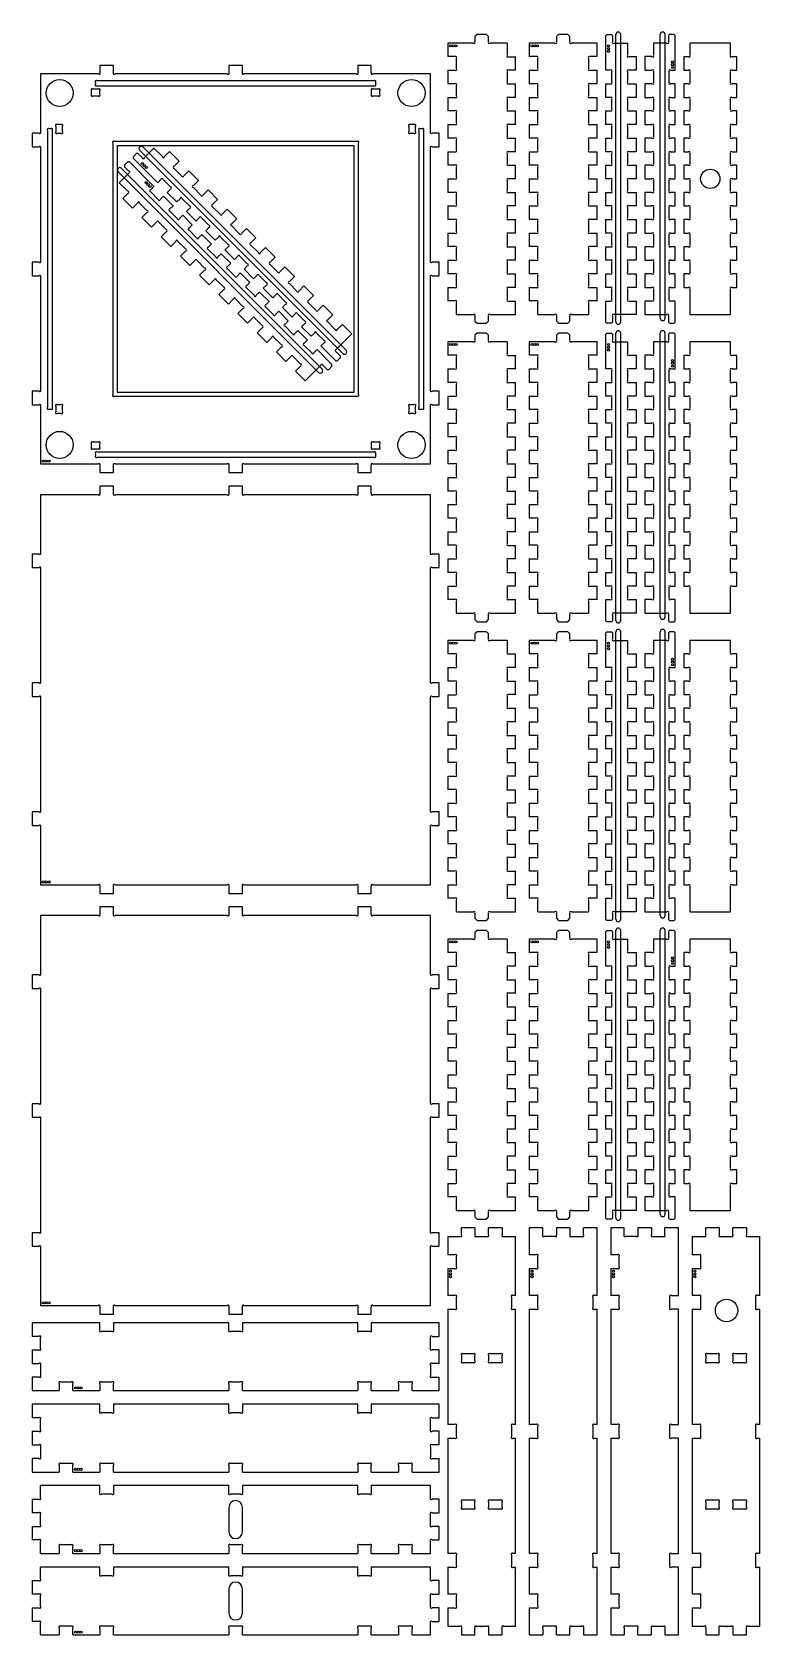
# Model space of a CAD drawing. Header units: inches. Extents: x 6 to 175, y 10 to 382.
import ezdxf

# ---------------------------------------------------------------- set-up
doc = ezdxf.new("R2010")
doc.units = ezdxf.units.IN
doc.header["$LTSCALE"] = 8
doc.header["$MEASUREMENT"] = 0
doc.layers.add('FORMAT', color=7, linetype='Continuous')

msp = doc.modelspace()

# ---------------------------------------------------------------- linework, layer by layer
at = {"color": 7, "linetype": 'Continuous', "lineweight": 25}
for p, q in [((109.65, 381.24), (109.15, 380.74)), ((109.15, 380.74), (109.15, 379.59)), ((111.8, 381.24), (109.65, 381.24)), ((112.3, 380.74), (111.8, 381.24)), ((112.3, 379.59), (112.3, 380.74)), ((128.55, 381.24), (128.05, 380.74)), ((128.05, 380.74), (128.05, 379.59)), ((130.7, 381.24), (128.55, 381.24)), ((131.2, 380.74), (130.7, 381.24)), ((131.2, 379.59), (131.2, 380.74)), ((139.75, 381.24), (139.5, 380.99)), ((139.5, 372.94), (139.5, 380.99)), ((139.75, 381.24), (140.82, 381.24)), ((141.07, 380.99), (140.82, 381.24)), ((141.07, 380.99), (141.07, 379.59)), ((154.31, 381.24), (154.06, 380.99)), ((154.06, 380.99), (154.06, 379.59)), ((155.38, 381.24), (154.31, 381.24)), ((155.63, 380.99), (155.38, 381.24)), ((155.63, 372.94), (155.63, 380.99)), ((102.85, 379.24), (102.85, 376.09)), ((108.8, 379.24), (102.85, 379.24)), ((102.86, 376.09), (102.85, 376.09)), ((104.5, 376.09), (102.86, 376.09)), ((102.86, 376.09), (102.86, 376.09)), ((104.85, 373.29), (104.85, 375.73)), ((116.6, 379.24), (112.65, 379.24)), ((116.6, 379.24), (116.6, 376.44)), ((116.95, 376.08), (118.6, 376.08)), ((118.6, 376.09), (118.6, 376.09)), ((118.6, 372.94), (118.6, 376.09)), ((118.6, 376.08), (118.6, 376.09)), ((121.75, 379.24), (121.75, 376.09)), ((127.7, 379.24), (121.75, 379.24)), ((121.75, 376.09), (121.75, 376.09)), ((121.75, 376.09), (121.75, 376.09)), ((123.4, 376.09), (121.75, 376.09)), ((123.75, 373.29), (123.75, 375.73)), ((137.5, 379.24), (131.55, 379.24)), ((135.5, 375.73), (135.5, 373.29)), ((137.49, 376.09), (135.85, 376.09)), ((137.49, 376.09), (137.49, 376.09)), ((137.5, 376.09), (137.49, 376.09)), ((137.5, 376.09), (137.5, 379.24)), ((141.43, 379.24), (144.56, 379.24)), ((144.56, 379.24), (144.56, 376.44)), ((144.92, 376.09), (146.56, 376.09)), ((146.56, 376.09), (146.56, 372.94)), ((148.56, 376.09), (148.56, 372.94)), ((150.21, 376.09), (148.56, 376.09)), ((150.56, 379.24), (150.56, 376.44)), ((153.7, 379.24), (150.56, 379.24)), ((157.63, 376.08), (157.63, 372.94)), ((158.7, 376.08), (157.63, 376.08)), ((159.05, 379.24), (159.05, 376.44)), ((168.49, 379.24), (159.05, 379.24)), ((168.49, 376.44), (168.49, 379.24)), ((169.91, 376.08), (168.84, 376.08)), ((169.91, 372.94), (169.91, 376.08)), ((8.36, 372.07), (8.36, 358.67)), ((21.76, 372.07), (8.36, 372.07)), ((22.11, 374.07), (22.11, 372.42)), ((25.26, 374.07), (22.11, 374.07)), ((25.26, 372.42), (25.26, 374.07)), ((51.68, 372.07), (25.62, 372.07)), ((52.03, 374.07), (52.03, 372.42)), ((55.18, 374.07), (52.03, 374.07)), ((55.18, 372.42), (55.18, 374.07)), ((81.6, 372.07), (55.54, 372.07)), ((85.1, 374.07), (81.95, 374.07)), ((81.95, 374.07), (81.95, 372.42)), ((85.1, 372.42), (85.1, 374.07)), ((98.85, 372.07), (85.46, 372.07)), ((98.85, 358.67), (98.85, 372.07)), ((102.85, 372.94), (102.85, 369.79)), ((102.85, 372.94), (102.86, 372.94)), ((102.86, 372.94), (102.86, 372.93)), ((102.86, 372.93), (104.5, 372.93)), ((116.6, 372.58), (116.6, 370.14)), ((118.6, 372.94), (116.95, 372.94)), ((118.6, 372.94), (118.6, 372.94)), ((118.6, 372.94), (118.6, 372.94)), ((121.75, 372.94), (121.75, 369.79)), ((121.75, 372.94), (121.75, 372.93)), ((121.75, 372.94), (121.75, 372.94)), ((121.75, 372.93), (123.4, 372.93)), ((135.85, 372.93), (137.49, 372.93)), ((137.49, 372.93), (137.49, 372.94)), ((137.49, 372.94), (137.5, 372.94)), ((137.5, 369.79), (137.5, 372.94)), ((140.56, 372.94), (139.5, 372.94)), ((140.91, 370.14), (140.91, 372.58)), ((144.56, 372.58), (144.56, 370.14)), ((146.56, 372.94), (144.92, 372.94)), ((148.56, 372.94), (150.21, 372.94)), ((150.56, 372.58), (150.56, 370.14)), ((154.22, 370.14), (154.22, 372.58)), ((154.57, 372.94), (155.63, 372.94)), ((157.63, 372.94), (158.7, 372.94)), ((159.05, 372.58), (159.05, 370.14)), ((168.49, 370.14), (168.49, 372.58)), ((168.84, 372.94), (169.91, 372.94)), ((20.11, 368.22), (20.11, 367.35)), ((21.76, 368.57), (20.47, 368.57)), ((21.11, 370.12), (21.11, 369.71)), ((85.75, 370.47), (21.46, 370.47)), ((21.46, 369.35), (85.75, 369.35)), ((22.11, 367.35), (22.11, 368.22)), ((85.1, 368.22), (85.1, 367.35)), ((86.75, 368.57), (85.46, 368.57)), ((86.11, 369.71), (86.11, 370.12)), ((87.1, 367.35), (87.1, 368.22)), ((102.86, 369.79), (102.85, 369.79)), ((104.5, 369.79), (102.86, 369.79)), ((102.86, 369.79), (102.86, 369.79)), ((104.85, 366.99), (104.85, 369.43)), ((116.95, 369.78), (118.6, 369.78)), ((118.6, 369.78), (118.6, 369.79)), ((118.6, 369.79), (118.6, 369.79)), ((118.6, 366.64), (118.6, 369.79)), ((123.4, 369.79), (121.75, 369.79)), ((121.75, 369.79), (121.75, 369.79)), ((121.75, 369.79), (121.75, 369.79)), ((123.75, 366.99), (123.75, 369.43)), ((135.5, 369.43), (135.5, 366.99)), ((137.49, 369.79), (135.85, 369.79)), ((137.49, 369.79), (137.49, 369.79)), ((137.5, 369.79), (137.49, 369.79)), ((139.5, 369.79), (140.56, 369.79)), ((139.5, 366.64), (139.5, 369.79)), ((144.92, 369.79), (146.56, 369.79)), ((146.56, 369.79), (146.56, 366.64)), ((148.56, 369.79), (148.56, 366.64)), ((150.21, 369.79), (148.56, 369.79)), ((155.63, 369.79), (154.57, 369.79)), ((155.63, 366.64), (155.63, 369.79)), ((157.63, 369.78), (157.63, 366.64)), ((158.7, 369.78), (157.63, 369.78)), ((169.91, 369.78), (168.84, 369.78)), ((169.91, 366.64), (169.91, 369.78)), ((20.47, 367), (21.76, 367)), ((85.46, 367), (86.75, 367)), ((102.85, 366.64), (102.85, 363.49)), ((102.85, 366.64), (102.86, 366.64)), ((102.86, 366.64), (102.86, 366.63)), ((102.86, 366.63), (104.5, 366.63)), ((116.6, 366.28), (116.6, 363.84)), ((118.6, 366.64), (116.95, 366.64)), ((118.6, 366.64), (118.6, 366.64)), ((118.6, 366.64), (118.6, 366.64)), ((121.75, 366.64), (121.75, 363.49)), ((121.75, 366.64), (121.75, 366.63)), ((121.75, 366.64), (121.75, 366.64)), ((121.75, 366.63), (123.4, 366.63)), ((135.85, 366.63), (137.49, 366.63)), ((137.49, 366.63), (137.49, 366.64)), ((137.49, 366.64), (137.5, 366.64)), ((137.5, 363.49), (137.5, 366.64)), ((140.56, 366.64), (139.5, 366.64)), ((140.91, 363.84), (140.91, 366.28)), ((144.56, 366.28), (144.56, 363.84)), ((146.56, 366.64), (144.92, 366.64)), ((148.56, 366.64), (150.21, 366.64)), ((150.56, 366.28), (150.56, 363.84)), ((154.22, 363.84), (154.22, 366.28)), ((154.57, 366.64), (155.63, 366.64)), ((157.63, 366.64), (158.7, 366.64)), ((159.05, 366.28), (159.05, 363.84)), ((168.49, 363.84), (168.49, 366.28)), ((168.84, 366.64), (169.91, 366.64)), ((102.86, 363.49), (102.85, 363.49)), ((104.5, 363.49), (102.86, 363.49)), ((102.86, 363.49), (102.86, 363.49)), ((104.85, 360.69), (104.85, 363.13)), ((116.95, 363.48), (118.6, 363.48)), ((118.6, 363.48), (118.6, 363.49)), ((118.6, 360.34), (118.6, 363.49)), ((118.6, 363.49), (118.6, 363.49)), ((123.4, 363.49), (121.75, 363.49)), ((121.75, 363.49), (121.75, 363.49)), ((121.75, 363.49), (121.75, 363.49)), ((123.75, 360.69), (123.75, 363.13)), ((135.5, 363.13), (135.5, 360.69)), ((137.49, 363.49), (135.85, 363.49)), ((137.49, 363.49), (137.49, 363.49)), ((137.5, 363.49), (137.49, 363.49)), ((139.5, 360.34), (139.5, 363.49)), ((139.5, 363.49), (140.56, 363.49)), ((144.92, 363.49), (146.56, 363.49)), ((146.56, 363.49), (146.56, 360.34)), ((148.56, 363.49), (148.56, 360.34)), ((150.21, 363.49), (148.56, 363.49)), ((155.63, 363.49), (154.57, 363.49)), ((155.63, 360.34), (155.63, 363.49)), ((157.63, 363.48), (157.63, 360.34)), ((158.7, 363.48), (157.63, 363.48)), ((169.91, 363.48), (168.84, 363.48)), ((169.91, 360.34), (169.91, 363.48)), ((6.36, 358.32), (6.36, 355.17)), ((8.01, 358.32), (6.36, 358.32)), ((9.96, 358.97), (9.96, 294.68)), ((10.72, 359.32), (10.31, 359.32)), ((11.08, 294.68), (11.08, 358.97)), ((11.86, 359.96), (11.86, 358.67)), ((13.08, 360.32), (12.21, 360.32)), ((12.21, 358.32), (13.08, 358.32)), ((13.43, 358.67), (13.43, 359.96)), ((93.79, 359.96), (93.79, 358.67)), ((95.01, 360.32), (94.14, 360.32)), ((94.14, 358.32), (95.01, 358.32)), ((95.36, 358.67), (95.36, 359.96)), ((96.14, 358.97), (96.14, 294.68)), ((96.91, 359.32), (96.49, 359.32)), ((97.26, 294.68), (97.26, 358.97)), ((100.85, 358.32), (99.21, 358.32)), ((100.85, 355.17), (100.85, 358.32)), ((102.85, 360.34), (102.85, 357.19)), ((102.85, 360.34), (102.86, 360.34)), ((102.86, 357.19), (102.85, 357.19)), ((102.86, 360.34), (102.86, 360.33)), ((102.86, 360.33), (104.5, 360.33)), ((104.5, 357.19), (102.86, 357.19)), ((102.86, 357.19), (102.86, 357.19)), ((116.6, 359.98), (116.6, 357.54)), ((118.6, 360.34), (116.95, 360.34)), ((116.95, 357.18), (118.6, 357.18)), ((118.6, 360.34), (118.6, 360.34)), ((118.6, 360.34), (118.6, 360.34)), ((118.6, 357.18), (118.6, 357.19)), ((118.6, 357.19), (118.6, 357.19)), ((118.6, 354.04), (118.6, 357.19)), ((121.75, 360.34), (121.75, 357.19)), ((121.75, 360.34), (121.75, 360.34)), ((121.75, 360.34), (121.75, 360.33)), ((121.75, 360.33), (123.4, 360.33)), ((123.4, 357.19), (121.75, 357.19)), ((121.75, 357.19), (121.75, 357.19)), ((121.75, 357.19), (121.75, 357.19)), ((135.85, 360.33), (137.49, 360.33)), ((137.49, 357.19), (135.85, 357.19)), ((137.49, 360.33), (137.49, 360.34)), ((137.49, 360.34), (137.5, 360.34)), ((137.49, 357.19), (137.49, 357.19)), ((137.5, 357.19), (137.49, 357.19)), ((137.5, 357.19), (137.5, 360.34)), ((140.56, 360.34), (139.5, 360.34)), ((139.5, 357.19), (140.56, 357.19)), ((139.5, 354.04), (139.5, 357.19)), ((140.91, 357.54), (140.91, 359.98)), ((144.56, 359.98), (144.56, 357.54)), ((146.56, 360.34), (144.92, 360.34)), ((144.92, 357.19), (146.56, 357.19)), ((146.56, 357.19), (146.56, 354.04)), ((148.56, 360.34), (150.21, 360.34)), ((148.56, 357.19), (148.56, 354.04)), ((150.21, 357.19), (148.56, 357.19)), ((150.56, 359.98), (150.56, 357.54)), ((154.22, 357.54), (154.22, 359.98)), ((154.57, 360.34), (155.63, 360.34)), ((155.63, 357.19), (154.57, 357.19)), ((155.63, 354.04), (155.63, 357.19)), ((157.63, 360.34), (158.7, 360.34)), ((157.63, 357.18), (157.63, 354.04)), ((158.7, 357.18), (157.63, 357.18)), ((159.05, 359.98), (159.05, 357.54)), ((168.49, 357.54), (168.49, 359.98)), ((168.84, 360.34), (169.91, 360.34)), ((169.91, 357.18), (168.84, 357.18)), ((169.91, 354.04), (169.91, 357.18)), ((6.36, 355.17), (8.01, 355.17)), ((8.36, 354.82), (8.36, 328.75)), ((25.11, 356.02), (25.11, 297.63)), ((81.75, 356.37), (25.46, 356.37)), ((26.11, 355.37), (26.11, 298.27)), ((81.11, 355.37), (26.11, 355.37)), ((29.83, 352.88), (30.59, 353.64)), ((30.94, 353.64), (30.59, 353.64)), ((30.94, 353.64), (31.93, 352.65)), ((32.43, 352.65), (34.65, 354.87)), ((34.65, 354.87), (36.63, 352.89)), ((37.13, 352.89), (38.29, 354.06)), ((38.29, 354.06), (40.52, 351.83)), ((81.11, 298.27), (81.11, 355.37)), ((82.11, 297.63), (82.11, 356.02)), ((98.85, 328.75), (98.85, 354.82)), ((99.21, 355.17), (100.85, 355.17)), ((102.85, 354.04), (102.85, 350.89)), ((102.85, 354.04), (102.86, 354.04)), ((102.86, 354.04), (102.86, 354.03)), ((102.86, 354.03), (104.5, 354.03)), ((104.85, 354.39), (104.85, 356.83)), ((116.6, 353.68), (116.6, 351.24)), ((118.6, 354.04), (116.95, 354.04)), ((118.6, 354.04), (118.6, 354.04)), ((118.6, 354.04), (118.6, 354.04)), ((121.75, 354.04), (121.75, 350.89)), ((121.75, 354.04), (121.75, 354.03)), ((121.75, 354.04), (121.75, 354.04)), ((121.75, 354.03), (123.4, 354.03)), ((123.75, 354.39), (123.75, 356.83)), ((135.5, 356.83), (135.5, 354.39)), ((135.85, 354.03), (137.49, 354.03)), ((137.49, 354.03), (137.49, 354.04)), ((137.49, 354.04), (137.5, 354.04)), ((137.5, 350.89), (137.5, 354.04)), ((140.56, 354.04), (139.5, 354.04)), ((140.91, 351.24), (140.91, 353.68)), ((144.56, 353.68), (144.56, 351.24)), ((146.56, 354.04), (144.92, 354.04)), ((148.56, 354.04), (150.21, 354.04)), ((150.56, 353.68), (150.56, 351.24)), ((154.22, 351.24), (154.22, 353.68)), ((154.57, 354.04), (155.63, 354.04)), ((157.63, 354.04), (158.7, 354.04)), ((159.05, 353.68), (159.05, 351.24)), ((168.49, 351.24), (168.49, 353.68)), ((168.84, 354.04), (169.91, 354.04)), ((28.6, 351.65), (27.84, 350.89)), ((27.84, 350.89), (27.84, 350.54)), ((27.84, 350.54), (28.83, 349.55)), ((28.96, 351.65), (28.6, 351.65)), ((34.65, 345.96), (28.96, 351.65)), ((29.83, 352.88), (29.83, 352.52)), ((35.52, 346.83), (29.83, 352.52)), ((40.52, 351.83), (39.35, 350.66)), ((39.35, 350.16), (41.08, 348.44)), ((102.86, 350.89), (102.85, 350.89)), ((104.5, 350.89), (102.86, 350.89)), ((102.86, 350.89), (102.86, 350.89)), ((104.85, 348.09), (104.85, 350.54)), ((116.95, 350.88), (118.6, 350.88)), ((118.6, 350.88), (118.6, 350.89)), ((118.6, 347.74), (118.6, 350.89)), ((118.6, 350.89), (118.6, 350.89)), ((123.4, 350.89), (121.75, 350.89)), ((121.75, 350.89), (121.75, 350.89)), ((121.75, 350.89), (121.75, 350.89)), ((123.75, 348.09), (123.75, 350.54)), ((135.5, 350.54), (135.5, 348.09)), ((137.49, 350.89), (135.85, 350.89)), ((137.49, 350.89), (137.49, 350.89)), ((137.5, 350.89), (137.49, 350.89)), ((139.5, 350.89), (140.56, 350.89)), ((139.5, 347.74), (139.5, 350.89)), ((144.92, 350.89), (146.56, 350.89)), ((146.56, 350.89), (146.56, 347.74)), ((148.56, 350.89), (148.56, 347.74)), ((150.21, 350.89), (148.56, 350.89)), ((155.63, 350.89), (154.57, 350.89)), ((155.63, 347.74), (155.63, 350.89)), ((157.63, 350.88), (157.63, 347.74)), ((158.7, 350.88), (157.63, 350.88)), ((169.91, 350.88), (168.84, 350.88)), ((169.91, 347.74), (169.91, 350.88)), ((28.83, 349.05), (26.61, 346.83)), ((26.61, 346.83), (28.59, 344.86)), ((33.9, 345.21), (34.65, 345.96)), ((36.27, 347.58), (35.52, 346.83)), ((38.5, 345.85), (36.77, 347.58)), ((41.58, 348.44), (42.74, 349.6)), ((42.74, 349.6), (44.97, 347.37)), ((44.97, 347.37), (43.81, 346.21)), ((102.85, 347.74), (102.85, 344.59)), ((102.85, 347.74), (102.86, 347.74)), ((102.86, 347.74), (102.86, 347.74)), ((102.86, 347.74), (104.5, 347.74)), ((116.6, 347.39), (116.6, 344.94)), ((118.6, 347.74), (116.95, 347.74)), ((118.6, 347.74), (118.6, 347.74)), ((118.6, 347.74), (118.6, 347.74)), ((121.75, 347.74), (121.75, 344.59)), ((121.75, 347.74), (121.75, 347.74)), ((121.75, 347.74), (123.4, 347.74)), ((121.75, 347.74), (121.75, 347.74)), ((135.85, 347.74), (137.49, 347.74)), ((137.49, 347.74), (137.49, 347.74)), ((137.49, 347.74), (137.5, 347.74)), ((137.5, 344.59), (137.5, 347.74)), ((140.56, 347.74), (139.5, 347.74)), ((140.91, 344.94), (140.91, 347.39)), ((144.56, 347.39), (144.56, 344.94)), ((146.56, 347.74), (144.92, 347.74)), ((148.56, 347.74), (150.21, 347.74)), ((150.56, 347.39), (150.56, 344.94)), ((154.22, 344.94), (154.22, 347.39)), ((154.57, 347.74), (155.63, 347.74)), ((157.63, 347.74), (158.7, 347.74)), ((159.05, 347.39), (159.05, 344.94)), ((168.49, 344.94), (168.49, 347.39)), ((168.84, 347.74), (169.91, 347.74)), ((28.59, 344.36), (27.43, 343.19)), ((27.43, 343.19), (29.65, 340.96)), ((35.63, 342.98), (33.9, 344.71)), ((36.88, 343.73), (36.13, 342.98)), ((39.1, 341.51), (36.88, 343.73)), ((37.75, 344.6), (38.5, 345.35)), ((39.97, 342.38), (37.75, 344.6)), ((40.72, 343.13), (39.97, 342.38)), ((42.95, 341.4), (41.22, 343.13)), ((43.81, 345.71), (45.53, 343.98)), ((46.03, 343.98), (47.2, 345.15)), ((47.2, 345.15), (49.42, 342.92)), ((49.42, 342.92), (48.26, 341.76)), ((102.86, 344.59), (102.85, 344.59)), ((104.5, 344.59), (102.86, 344.59)), ((102.86, 344.59), (102.86, 344.59)), ((104.85, 341.79), (104.85, 344.24)), ((116.95, 344.59), (118.6, 344.59)), ((118.6, 344.59), (118.6, 344.59)), ((118.6, 341.44), (118.6, 344.59)), ((118.6, 344.59), (118.6, 344.59)), ((123.4, 344.59), (121.75, 344.59)), ((121.75, 344.59), (121.75, 344.59)), ((121.75, 344.59), (121.75, 344.59)), ((123.75, 341.79), (123.75, 344.24)), ((135.5, 344.24), (135.5, 341.79)), ((137.49, 344.59), (135.85, 344.59)), ((137.49, 344.59), (137.49, 344.59)), ((137.5, 344.59), (137.49, 344.59)), ((139.5, 341.44), (139.5, 344.59)), ((139.5, 344.59), (140.56, 344.59)), ((144.92, 344.59), (146.56, 344.59)), ((146.56, 344.59), (146.56, 341.44)), ((148.56, 344.59), (148.56, 341.44)), ((150.21, 344.59), (148.56, 344.59)), ((155.63, 344.59), (154.57, 344.59)), ((155.63, 341.44), (155.63, 344.59)), ((157.63, 344.59), (157.63, 341.44)), ((158.7, 344.59), (157.63, 344.59)), ((169.91, 344.59), (168.84, 344.59)), ((169.91, 341.44), (169.91, 344.59)), ((29.65, 340.96), (30.82, 342.13)), ((31.32, 342.13), (33.04, 340.4)), ((33.04, 339.9), (31.88, 338.74)), ((31.88, 338.74), (34.11, 336.51)), ((38.35, 340.76), (39.1, 341.51)), ((40.08, 338.53), (38.35, 340.26)), ((41.33, 339.28), (40.58, 338.53)), ((43.56, 337.05), (41.33, 339.28)), ((42.2, 340.15), (42.95, 340.9)), ((44.43, 337.92), (42.2, 340.15)), ((45.18, 338.67), (44.43, 337.92)), ((47.41, 336.95), (45.68, 338.67)), ((48.26, 341.26), (49.99, 339.53)), ((50.49, 339.53), (51.65, 340.69)), ((51.65, 340.69), (53.88, 338.47)), ((53.88, 338.47), (52.71, 337.3)), ((102.85, 341.44), (102.85, 338.29)), ((102.85, 341.44), (102.86, 341.44)), ((102.86, 341.44), (102.86, 341.44)), ((102.86, 341.44), (104.5, 341.44)), ((116.6, 341.09), (116.6, 338.64)), ((118.6, 341.44), (116.95, 341.44)), ((118.6, 341.44), (118.6, 341.44)), ((118.6, 341.44), (118.6, 341.44)), ((121.75, 341.44), (121.75, 338.29)), ((121.75, 341.44), (121.75, 341.44)), ((121.75, 341.44), (121.75, 341.44)), ((121.75, 341.44), (123.4, 341.44)), ((135.85, 341.44), (137.49, 341.44)), ((137.49, 341.44), (137.49, 341.44)), ((137.49, 341.44), (137.5, 341.44)), ((137.5, 338.29), (137.5, 341.44)), ((140.56, 341.44), (139.5, 341.44)), ((140.91, 338.64), (140.91, 341.09)), ((144.56, 341.09), (144.56, 338.64)), ((146.56, 341.44), (144.92, 341.44)), ((148.56, 341.44), (150.21, 341.44)), ((150.56, 341.09), (150.56, 338.64)), ((154.22, 338.64), (154.22, 341.09)), ((154.57, 341.44), (155.63, 341.44)), ((157.63, 341.44), (158.7, 341.44)), ((159.05, 341.09), (159.05, 338.64)), ((168.49, 338.64), (168.49, 341.09)), ((168.84, 341.44), (169.91, 341.44)), ((34.11, 336.51), (35.27, 337.67)), ((35.77, 337.67), (37.5, 335.95)), ((37.5, 335.45), (36.33, 334.28)), ((42.81, 336.3), (43.56, 337.05)), ((44.53, 334.08), (42.81, 335.8)), ((45.78, 334.83), (45.03, 334.08)), ((48.01, 332.6), (45.78, 334.83)), ((46.66, 335.7), (47.41, 336.45)), ((48.88, 333.47), (46.66, 335.7)), ((52.71, 336.8), (54.44, 335.07)), ((54.94, 335.07), (56.11, 336.24)), ((56.11, 336.24), (58.33, 334.01)), ((102.86, 338.29), (102.85, 338.29)), ((102.85, 335.14), (102.85, 331.99)), ((102.85, 335.14), (102.86, 335.14)), ((104.5, 338.29), (102.86, 338.29)), ((102.86, 338.29), (102.86, 338.29)), ((102.86, 335.14), (104.5, 335.14)), ((102.86, 335.14), (102.86, 335.14)), ((104.85, 335.49), (104.85, 337.94)), ((116.6, 334.79), (116.6, 332.34)), ((116.95, 338.29), (118.6, 338.29)), ((118.6, 335.14), (116.95, 335.14)), ((118.6, 338.29), (118.6, 338.29)), ((118.6, 338.29), (118.6, 338.29)), ((118.6, 335.14), (118.6, 338.29)), ((118.6, 335.14), (118.6, 335.14)), ((118.6, 335.14), (118.6, 335.14)), ((123.4, 338.29), (121.75, 338.29)), ((121.75, 338.29), (121.75, 338.29)), ((121.75, 338.29), (121.75, 338.29)), ((121.75, 335.14), (121.75, 331.99)), ((121.75, 335.14), (121.75, 335.14)), ((121.75, 335.14), (123.4, 335.14)), ((121.75, 335.14), (121.75, 335.14)), ((123.75, 335.49), (123.75, 337.94)), ((135.5, 337.94), (135.5, 335.49)), ((137.49, 338.29), (135.85, 338.29)), ((135.85, 335.14), (137.49, 335.14)), ((137.5, 338.29), (137.49, 338.29)), ((137.49, 338.29), (137.49, 338.29)), ((137.49, 335.14), (137.49, 335.14)), ((137.49, 335.14), (137.5, 335.14)), ((137.5, 331.99), (137.5, 335.14)), ((139.5, 335.14), (139.5, 338.29)), ((139.5, 338.29), (140.56, 338.29)), ((140.56, 335.14), (139.5, 335.14)), ((140.91, 332.34), (140.91, 334.79)), ((144.56, 334.79), (144.56, 332.34)), ((144.92, 338.29), (146.56, 338.29)), ((146.56, 335.14), (144.92, 335.14)), ((146.56, 338.29), (146.56, 335.14)), ((148.56, 338.29), (148.56, 335.14)), ((150.21, 338.29), (148.56, 338.29)), ((148.56, 335.14), (150.21, 335.14)), ((150.56, 334.79), (150.56, 332.34)), ((154.22, 332.34), (154.22, 334.79)), ((155.63, 338.29), (154.57, 338.29)), ((154.57, 335.14), (155.63, 335.14)), ((155.63, 335.14), (155.63, 338.29)), ((157.63, 338.29), (157.63, 335.14)), ((158.7, 338.29), (157.63, 338.29)), ((157.63, 335.14), (158.7, 335.14)), ((159.05, 334.79), (159.05, 332.34)), ((168.49, 332.34), (168.49, 334.79)), ((169.91, 338.29), (168.84, 338.29)), ((168.84, 335.14), (169.91, 335.14)), ((169.91, 335.14), (169.91, 338.29)), ((36.33, 334.28), (38.56, 332.06)), ((38.56, 332.06), (39.73, 333.22)), ((40.23, 333.22), (41.95, 331.49)), ((47.26, 331.85), (48.01, 332.6)), ((48.99, 329.62), (47.26, 331.35)), ((49.63, 334.22), (48.88, 333.47)), ((51.86, 332.49), (50.13, 334.22)), ((51.11, 331.24), (51.86, 331.99)), ((53.34, 329.01), (51.11, 331.24)), ((58.33, 334.01), (57.17, 332.85)), ((57.17, 332.35), (58.9, 330.62)), ((59.4, 330.62), (60.56, 331.78)), ((60.56, 331.78), (62.79, 329.56)), ((102.86, 331.99), (102.85, 331.99)), ((104.5, 332), (102.86, 332)), ((102.86, 332), (102.86, 331.99)), ((104.85, 329.2), (104.85, 331.64)), ((116.95, 331.99), (118.6, 331.99)), ((118.6, 331.99), (118.6, 331.99)), ((118.6, 328.84), (118.6, 331.99)), ((118.6, 331.99), (118.6, 331.99)), ((123.4, 332), (121.75, 332)), ((121.75, 332), (121.75, 331.99)), ((121.75, 331.99), (121.75, 331.99)), ((123.75, 329.2), (123.75, 331.64)), ((135.5, 331.64), (135.5, 329.2)), ((137.49, 332), (135.85, 332)), ((137.49, 331.99), (137.49, 332)), ((137.5, 331.99), (137.49, 331.99)), ((139.5, 328.84), (139.5, 331.99)), ((139.5, 331.99), (140.56, 331.99)), ((144.92, 331.99), (146.56, 331.99)), ((146.56, 331.99), (146.56, 328.84)), ((148.56, 331.99), (148.56, 328.84)), ((150.21, 331.99), (148.56, 331.99)), ((155.63, 331.99), (154.57, 331.99)), ((155.63, 328.84), (155.63, 331.99)), ((157.63, 331.99), (157.63, 328.85)), ((158.7, 331.99), (157.63, 331.99)), ((169.91, 331.99), (168.84, 331.99)), ((169.91, 328.85), (169.91, 331.99)), ((6.36, 328.4), (6.36, 325.25)), ((8.01, 328.4), (6.36, 328.4)), ((41.95, 330.99), (40.79, 329.83)), ((40.79, 329.83), (43.02, 327.6)), ((43.02, 327.6), (44.18, 328.77)), ((44.68, 328.77), (46.41, 327.04)), ((50.24, 330.37), (49.49, 329.62)), ((52.47, 328.14), (50.24, 330.37)), ((51.72, 327.39), (52.47, 328.14)), ((54.09, 329.76), (53.34, 329.01)), ((56.31, 328.04), (54.59, 329.76)), ((55.56, 326.79), (56.31, 327.54)), ((62.79, 329.56), (61.62, 328.39)), ((61.62, 327.89), (63.35, 326.17)), ((63.85, 326.17), (65.01, 327.33)), ((65.01, 327.33), (67.24, 325.1)), ((100.85, 328.4), (99.21, 328.4)), ((100.85, 325.25), (100.85, 328.4)), ((102.85, 328.84), (102.85, 325.69)), ((102.85, 328.84), (102.86, 328.84)), ((102.86, 328.84), (102.86, 328.84)), ((102.86, 328.84), (104.5, 328.84)), ((116.6, 328.49), (116.6, 326.05)), ((118.6, 328.85), (116.95, 328.85)), ((118.6, 328.84), (118.6, 328.85)), ((118.6, 328.84), (118.6, 328.84)), ((121.75, 328.84), (121.75, 325.69)), ((121.75, 328.84), (121.75, 328.84)), ((121.75, 328.84), (121.75, 328.84)), ((121.75, 328.84), (123.4, 328.84)), ((135.85, 328.84), (137.49, 328.84)), ((137.49, 328.84), (137.49, 328.84)), ((137.49, 328.84), (137.5, 328.84)), ((137.5, 325.69), (137.5, 328.84)), ((140.56, 328.84), (139.5, 328.84)), ((140.91, 326.05), (140.91, 328.49)), ((144.56, 328.49), (144.56, 326.05)), ((146.56, 328.84), (144.92, 328.84)), ((148.56, 328.84), (150.21, 328.84)), ((150.56, 328.49), (150.56, 326.05)), ((154.22, 326.05), (154.22, 328.49)), ((154.57, 328.84), (155.63, 328.84)), ((157.63, 328.85), (158.7, 328.85)), ((159.05, 328.49), (159.05, 326.05)), ((168.49, 326.05), (168.49, 328.49)), ((168.84, 328.85), (169.91, 328.85)), ((6.36, 325.25), (8.01, 325.25)), ((8.36, 324.89), (8.36, 298.83)), ((46.41, 326.54), (45.24, 325.37)), ((45.24, 325.37), (47.47, 323.15)), ((47.47, 323.15), (48.63, 324.31)), ((49.13, 324.31), (50.86, 322.58)), ((53.44, 325.17), (51.72, 326.89)), ((54.69, 325.92), (53.94, 325.17)), ((56.92, 323.69), (54.69, 325.92)), ((57.79, 324.56), (55.56, 326.79)), ((56.17, 322.94), (56.92, 323.69)), ((58.54, 325.31), (57.79, 324.56)), ((60.77, 323.58), (59.04, 325.31)), ((67.24, 325.1), (66.08, 323.94)), ((98.85, 298.83), (98.85, 324.89)), ((99.21, 325.25), (100.85, 325.25)), ((102.86, 325.69), (102.85, 325.69)), ((104.5, 325.7), (102.86, 325.7)), ((102.86, 325.7), (102.86, 325.69)), ((104.85, 322.9), (104.85, 325.34)), ((116.95, 325.69), (118.6, 325.69)), ((118.6, 325.69), (118.6, 325.69)), ((118.6, 322.54), (118.6, 325.69)), ((118.6, 325.69), (118.6, 325.69)), ((121.75, 325.7), (121.75, 325.69)), ((123.4, 325.7), (121.75, 325.7)), ((121.75, 325.69), (121.75, 325.69)), ((123.75, 322.9), (123.75, 325.34)), ((135.5, 325.34), (135.5, 322.9)), ((137.49, 325.7), (135.85, 325.7)), ((137.49, 325.69), (137.49, 325.7)), ((137.5, 325.69), (137.49, 325.69)), ((139.5, 325.69), (140.56, 325.69)), ((139.5, 322.54), (139.5, 325.69)), ((144.92, 325.69), (146.56, 325.69)), ((146.56, 325.69), (146.56, 322.54)), ((148.56, 325.69), (148.56, 322.54)), ((150.21, 325.69), (148.56, 325.69)), ((155.63, 325.69), (154.57, 325.69)), ((155.63, 322.54), (155.63, 325.69)), ((157.63, 325.69), (157.63, 322.54)), ((158.7, 325.69), (157.63, 325.69)), ((169.91, 325.69), (168.84, 325.69)), ((169.91, 322.54), (169.91, 325.69)), ((50.86, 322.08), (49.7, 320.92)), ((49.7, 320.92), (51.92, 318.69)), ((57.9, 320.71), (56.17, 322.44)), ((59.15, 321.46), (58.4, 320.71)), ((61.37, 319.24), (59.15, 321.46)), ((60.02, 322.33), (60.77, 323.08)), ((62.24, 320.11), (60.02, 322.33)), ((62.99, 320.86), (62.24, 320.11)), ((65.22, 319.13), (63.49, 320.86)), ((66.08, 323.44), (67.8, 321.71)), ((68.3, 321.71), (69.47, 322.88)), ((69.47, 322.88), (71.7, 320.65)), ((71.7, 320.65), (70.53, 319.48)), ((102.85, 322.54), (102.85, 319.39)), ((102.85, 322.54), (102.86, 322.54)), ((102.86, 322.54), (102.86, 322.54)), ((102.86, 322.54), (104.5, 322.54)), ((116.6, 322.19), (116.6, 319.75)), ((118.6, 322.55), (116.95, 322.55)), ((118.6, 322.54), (118.6, 322.55)), ((118.6, 322.54), (118.6, 322.54)), ((121.75, 322.54), (121.75, 319.39)), ((121.75, 322.54), (121.75, 322.54)), ((121.75, 322.54), (121.75, 322.54)), ((121.75, 322.54), (123.4, 322.54)), ((135.85, 322.54), (137.49, 322.54)), ((137.49, 322.54), (137.49, 322.54)), ((137.49, 322.54), (137.5, 322.54)), ((137.5, 319.39), (137.5, 322.54)), ((140.56, 322.54), (139.5, 322.54)), ((140.91, 319.75), (140.91, 322.19)), ((144.56, 322.19), (144.56, 319.75)), ((146.56, 322.54), (144.92, 322.54)), ((148.56, 322.54), (150.21, 322.54)), ((150.56, 322.19), (150.56, 319.75)), ((154.22, 319.75), (154.22, 322.19)), ((154.57, 322.54), (155.63, 322.54)), ((157.63, 322.54), (158.69, 322.54)), ((159.05, 322.19), (159.05, 316.24)), ((168.49, 316.24), (168.49, 322.19)), ((168.85, 322.54), (169.91, 322.54)), ((51.92, 318.69), (53.09, 319.86)), ((53.59, 319.86), (55.31, 318.13)), ((55.31, 317.63), (54.15, 316.47)), ((54.15, 316.47), (56.38, 314.24)), ((60.62, 318.49), (61.37, 319.24)), ((62.35, 316.26), (60.62, 317.99)), ((63.6, 317.01), (62.85, 316.26)), ((65.83, 314.78), (63.6, 317.01)), ((64.47, 317.88), (65.22, 318.63)), ((66.7, 315.65), (64.47, 317.88)), ((67.45, 316.4), (66.7, 315.65)), ((69.68, 314.68), (67.95, 316.4)), ((70.53, 318.98), (72.26, 317.26)), ((72.76, 317.26), (73.92, 318.42)), ((73.92, 318.42), (76.15, 316.19)), ((76.15, 316.19), (74.99, 315.03)), ((102.86, 319.39), (102.85, 319.39)), ((104.5, 319.4), (102.86, 319.4)), ((102.86, 319.4), (102.86, 319.39)), ((104.85, 316.24), (104.85, 319.04)), ((104.85, 316.24), (108.8, 316.24)), ((112.65, 316.24), (118.6, 316.24)), ((116.95, 319.39), (118.6, 319.39)), ((118.6, 319.39), (118.6, 319.39)), ((118.6, 316.24), (118.6, 319.39)), ((118.6, 319.39), (118.6, 319.39)), ((123.4, 319.4), (121.75, 319.4)), ((121.75, 319.4), (121.75, 319.39)), ((121.75, 319.39), (121.75, 319.39)), ((123.75, 316.24), (123.75, 319.04)), ((123.75, 316.24), (127.7, 316.24)), ((131.55, 316.24), (135.5, 316.24)), ((135.5, 319.04), (135.5, 316.24)), ((137.49, 319.4), (135.85, 319.4)), ((137.49, 319.39), (137.49, 319.4)), ((137.5, 319.39), (137.49, 319.39)), ((139.5, 314.49), (139.5, 319.39)), ((139.5, 319.39), (140.56, 319.39)), ((146.56, 316.24), (141.43, 316.24)), ((144.92, 319.39), (146.56, 319.39)), ((146.56, 319.39), (146.56, 316.24)), ((148.56, 319.39), (148.56, 316.24)), ((150.21, 319.39), (148.56, 319.39)), ((148.56, 316.24), (153.7, 316.24)), ((155.63, 319.39), (154.57, 319.39)), ((155.63, 314.49), (155.63, 319.39)), ((159.05, 316.24), (168.49, 316.24)), ((56.38, 314.24), (57.54, 315.4)), ((58.04, 315.4), (59.77, 313.68)), ((59.77, 313.18), (58.6, 312.01)), ((65.08, 314.03), (65.83, 314.78)), ((66.81, 311.8), (65.08, 313.53)), ((68.06, 312.55), (67.31, 311.8)), ((70.28, 310.33), (68.06, 312.55)), ((68.93, 313.43), (69.68, 314.18)), ((71.15, 311.2), (68.93, 313.43)), ((74.99, 314.53), (76.71, 312.8)), ((77.21, 312.8), (78.38, 313.97)), ((78.38, 313.97), (80.6, 311.74)), ((109.15, 315.89), (109.15, 314.74)), ((109.15, 314.74), (109.65, 314.24)), ((109.65, 314.24), (111.8, 314.24)), ((111.8, 314.24), (112.3, 314.74)), ((112.3, 314.74), (112.3, 315.89)), ((128.05, 315.89), (128.05, 314.74)), ((128.05, 314.74), (128.55, 314.24)), ((128.55, 314.24), (130.7, 314.24)), ((130.7, 314.24), (131.2, 314.74)), ((131.2, 314.74), (131.2, 315.89)), ((139.5, 314.49), (139.75, 314.24)), ((140.82, 314.24), (139.75, 314.24)), ((140.82, 314.24), (141.07, 314.49)), ((141.07, 315.89), (141.07, 314.49)), ((154.06, 315.89), (154.06, 314.49)), ((154.06, 314.49), (154.31, 314.24)), ((154.31, 314.24), (155.38, 314.24)), ((155.38, 314.24), (155.63, 314.49)), ((58.6, 312.01), (60.83, 309.79)), ((60.83, 309.79), (62, 310.95)), ((62.5, 310.95), (64.22, 309.22)), ((64.22, 308.72), (63.06, 307.56)), ((69.53, 309.58), (70.28, 310.33)), ((71.26, 307.35), (69.53, 309.08)), ((71.9, 311.95), (71.15, 311.2)), ((74.13, 310.22), (72.4, 311.95)), ((73.38, 308.97), (74.13, 309.72)), ((76.84, 305.51), (73.38, 308.97)), ((80.6, 311.74), (76.97, 308.11)), ((102.85, 309.94), (102.85, 306.79)), ((108.8, 309.94), (102.85, 309.94)), ((109.65, 311.94), (109.15, 311.44)), ((109.15, 311.44), (109.15, 310.29)), ((111.8, 311.94), (109.65, 311.94)), ((112.3, 311.44), (111.8, 311.94)), ((112.3, 310.29), (112.3, 311.44)), ((116.6, 309.94), (112.65, 309.94)), ((116.6, 309.94), (116.6, 307.14)), ((121.75, 309.94), (121.75, 306.79)), ((127.7, 309.94), (121.75, 309.94)), ((128.55, 311.94), (128.05, 311.44)), ((128.05, 311.44), (128.05, 310.29)), ((130.7, 311.94), (128.55, 311.94)), ((131.2, 311.44), (130.7, 311.94)), ((131.2, 310.29), (131.2, 311.44)), ((137.5, 309.94), (131.55, 309.94)), ((137.5, 306.79), (137.5, 309.94)), ((139.75, 311.94), (139.5, 311.69)), ((139.5, 303.64), (139.5, 311.69)), ((139.75, 311.94), (140.82, 311.94)), ((141.07, 311.69), (140.82, 311.94)), ((141.07, 311.69), (141.07, 310.29)), ((141.43, 309.94), (144.56, 309.94)), ((144.56, 309.94), (144.56, 307.14)), ((150.56, 309.94), (150.56, 307.14)), ((153.7, 309.94), (150.56, 309.94)), ((154.31, 311.94), (154.06, 311.69)), ((154.06, 311.69), (154.06, 310.29)), ((155.38, 311.94), (154.31, 311.94)), ((155.63, 311.69), (155.38, 311.94)), ((155.63, 303.64), (155.63, 311.69)), ((168.49, 309.94), (159.05, 309.94)), ((159.05, 309.94), (159.05, 307.14)), ((168.49, 307.14), (168.49, 309.94)), ((63.06, 307.56), (65.29, 305.33)), ((65.29, 305.33), (66.45, 306.5)), ((66.95, 306.5), (68.68, 304.77)), ((72.51, 308.1), (71.76, 307.35)), ((75.97, 304.64), (72.51, 308.1)), ((76.84, 305.51), (77.2, 305.51)), ((76.97, 307.61), (77.96, 306.62)), ((77.96, 306.27), (77.2, 305.51)), ((77.96, 306.27), (77.96, 306.62)), ((102.86, 306.79), (102.85, 306.79)), ((104.5, 306.79), (102.86, 306.79)), ((102.86, 306.79), (102.86, 306.79)), ((104.85, 303.99), (104.85, 306.43)), ((116.95, 306.78), (118.6, 306.78)), ((118.6, 306.79), (118.6, 306.79)), ((118.6, 303.64), (118.6, 306.79)), ((118.6, 306.78), (118.6, 306.79)), ((123.4, 306.79), (121.75, 306.79)), ((121.75, 306.79), (121.75, 306.79)), ((121.75, 306.79), (121.75, 306.79)), ((123.75, 303.99), (123.75, 306.43)), ((135.5, 306.43), (135.5, 303.99)), ((137.49, 306.79), (135.85, 306.79)), ((137.5, 306.79), (137.49, 306.79)), ((137.49, 306.79), (137.49, 306.79)), ((144.92, 306.79), (146.56, 306.79)), ((146.56, 306.79), (146.56, 303.64)), ((148.56, 306.79), (148.56, 303.64)), ((150.21, 306.79), (148.56, 306.79)), ((157.63, 306.78), (157.63, 303.64)), ((158.7, 306.78), (157.63, 306.78)), ((169.91, 306.78), (168.84, 306.78)), ((169.91, 303.64), (169.91, 306.78)), ((68.68, 304.27), (67.51, 303.1)), ((67.51, 303.1), (69.74, 300.88)), ((69.74, 300.88), (73.37, 304.51)), ((73.87, 304.51), (74.86, 303.52)), ((74.86, 303.52), (75.21, 303.52)), ((75.21, 303.52), (75.97, 304.28)), ((75.97, 304.28), (75.97, 304.64)), ((102.85, 303.64), (102.86, 303.64)), ((102.85, 303.64), (102.85, 300.49)), ((102.86, 303.64), (102.86, 303.63)), ((102.86, 303.63), (104.5, 303.63)), ((116.6, 303.28), (116.6, 300.84)), ((118.6, 303.64), (116.95, 303.64)), ((118.6, 303.64), (118.6, 303.64)), ((118.6, 303.64), (118.6, 303.64)), ((121.75, 303.64), (121.75, 303.64)), ((121.75, 303.64), (121.75, 300.49)), ((121.75, 303.64), (121.75, 303.63)), ((121.75, 303.63), (123.4, 303.63)), ((135.85, 303.63), (137.49, 303.63)), ((137.49, 303.64), (137.5, 303.64)), ((137.49, 303.63), (137.49, 303.64)), ((137.5, 300.49), (137.5, 303.64)), ((140.56, 303.64), (139.5, 303.64)), ((140.91, 300.84), (140.91, 303.28)), ((144.56, 303.28), (144.56, 300.84)), ((146.56, 303.64), (144.92, 303.64)), ((148.56, 303.64), (150.21, 303.64)), ((150.56, 303.28), (150.56, 300.84)), ((154.22, 300.84), (154.22, 303.28)), ((154.57, 303.64), (155.63, 303.64)), ((157.63, 303.64), (158.7, 303.64)), ((159.05, 303.28), (159.05, 300.84)), ((168.49, 300.84), (168.49, 303.28)), ((168.84, 303.64), (169.91, 303.64)), ((6.36, 298.48), (6.36, 295.33)), ((8.01, 298.48), (6.36, 298.48)), ((26.11, 298.27), (81.11, 298.27)), ((100.85, 298.48), (99.21, 298.48)), ((100.85, 295.33), (100.85, 298.48)), ((102.86, 300.49), (102.85, 300.49)), ((104.5, 300.49), (102.86, 300.49)), ((102.86, 300.49), (102.86, 300.49)), ((104.85, 297.69), (104.85, 300.14)), ((116.95, 300.48), (118.6, 300.48)), ((118.6, 300.48), (118.6, 300.49)), ((118.6, 300.49), (118.6, 300.49)), ((118.6, 297.34), (118.6, 300.49)), ((121.75, 300.49), (121.75, 300.49)), ((123.4, 300.49), (121.75, 300.49)), ((121.75, 300.49), (121.75, 300.49)), ((123.75, 297.69), (123.75, 300.14)), ((135.5, 300.14), (135.5, 297.69)), ((137.49, 300.49), (135.85, 300.49)), ((137.5, 300.49), (137.49, 300.49)), ((137.49, 300.49), (137.49, 300.49)), ((139.5, 297.34), (139.5, 300.49)), ((139.5, 300.49), (140.56, 300.49)), ((144.92, 300.49), (146.56, 300.49)), ((146.56, 300.49), (146.56, 297.34)), ((148.56, 300.49), (148.56, 297.34)), ((150.21, 300.49), (148.56, 300.49)), ((155.63, 300.49), (154.57, 300.49)), ((155.63, 297.34), (155.63, 300.49)), ((158.7, 300.48), (157.63, 300.48)), ((157.63, 300.48), (157.63, 297.34)), ((169.91, 300.48), (168.84, 300.48)), ((169.91, 297.34), (169.91, 300.48)), ((6.36, 295.33), (8.01, 295.33)), ((8.36, 294.97), (8.36, 281.58)), ((10.31, 294.32), (10.72, 294.32)), ((11.86, 294.97), (11.86, 293.68)), ((13.08, 295.33), (12.21, 295.33)), ((13.43, 293.68), (13.43, 294.97)), ((25.46, 297.27), (81.75, 297.27)), ((93.79, 294.97), (93.79, 293.68)), ((95.01, 295.33), (94.14, 295.33)), ((95.36, 293.68), (95.36, 294.97)), ((96.49, 294.32), (96.91, 294.32)), ((98.85, 281.58), (98.85, 294.97)), ((99.21, 295.33), (100.85, 295.33)), ((102.85, 297.34), (102.86, 297.34)), ((102.85, 297.34), (102.85, 294.19)), ((102.86, 294.19), (102.85, 294.19)), ((102.86, 297.34), (102.86, 297.34)), ((102.86, 297.34), (104.5, 297.34)), ((104.5, 294.19), (102.86, 294.19)), ((102.86, 294.19), (102.86, 294.19)), ((104.85, 291.39), (104.85, 293.84)), ((116.6, 296.99), (116.6, 294.54)), ((118.6, 297.34), (116.95, 297.34)), ((116.95, 294.19), (118.6, 294.19)), ((118.6, 297.34), (118.6, 297.34)), ((118.6, 297.34), (118.6, 297.34)), ((118.6, 294.19), (118.6, 294.19)), ((118.6, 294.19), (118.6, 294.19)), ((118.6, 291.04), (118.6, 294.19)), ((121.75, 297.34), (121.75, 297.34)), ((121.75, 297.34), (121.75, 294.19)), ((121.75, 297.34), (121.75, 297.34)), ((121.75, 297.34), (123.4, 297.34)), ((121.75, 294.19), (121.75, 294.19)), ((121.75, 294.19), (121.75, 294.19)), ((123.4, 294.19), (121.75, 294.19)), ((123.75, 291.39), (123.75, 293.84)), ((135.5, 293.84), (135.5, 291.39)), ((135.85, 297.34), (137.49, 297.34)), ((137.49, 294.19), (135.85, 294.19)), ((137.49, 297.34), (137.49, 297.34)), ((137.49, 297.34), (137.5, 297.34)), ((137.5, 294.19), (137.49, 294.19)), ((137.49, 294.19), (137.49, 294.19)), ((137.5, 294.19), (137.5, 297.34)), ((140.56, 297.34), (139.5, 297.34)), ((139.5, 294.19), (140.56, 294.19)), ((139.5, 291.04), (139.5, 294.19)), ((140.91, 294.54), (140.91, 296.99)), ((144.56, 296.99), (144.56, 294.54)), ((146.56, 297.34), (144.92, 297.34)), ((144.92, 294.19), (146.56, 294.19)), ((146.56, 294.19), (146.56, 291.04)), ((148.56, 297.34), (150.21, 297.34)), ((148.56, 294.19), (148.56, 291.04)), ((150.21, 294.19), (148.56, 294.19)), ((150.56, 296.99), (150.56, 294.54)), ((154.22, 294.54), (154.22, 296.99)), ((154.57, 297.34), (155.63, 297.34)), ((155.63, 294.19), (154.57, 294.19)), ((155.63, 291.04), (155.63, 294.19)), ((157.63, 297.34), (158.7, 297.34)), ((158.7, 294.19), (157.63, 294.19)), ((157.63, 294.19), (157.63, 291.04)), ((159.05, 296.99), (159.05, 294.54)), ((168.49, 294.54), (168.49, 296.99)), ((168.84, 297.34), (169.91, 297.34)), ((169.91, 294.19), (168.84, 294.19)), ((169.91, 291.04), (169.91, 294.19)), ((12.21, 293.33), (13.08, 293.33)), ((94.14, 293.33), (95.01, 293.33)), ((102.85, 291.04), (102.86, 291.04)), ((102.85, 291.04), (102.85, 287.89)), ((102.86, 291.04), (102.86, 291.04)), ((102.86, 291.04), (104.5, 291.04)), ((116.6, 290.69), (116.6, 288.24)), ((118.6, 291.04), (116.95, 291.04)), ((118.6, 291.04), (118.6, 291.04)), ((118.6, 291.04), (118.6, 291.04)), ((121.75, 291.04), (121.75, 291.04)), ((121.75, 291.04), (121.75, 287.89)), ((121.75, 291.04), (121.75, 291.04)), ((121.75, 291.04), (123.4, 291.04)), ((135.85, 291.04), (137.49, 291.04)), ((137.49, 291.04), (137.5, 291.04)), ((137.49, 291.04), (137.49, 291.04)), ((137.5, 287.89), (137.5, 291.04)), ((140.56, 291.04), (139.5, 291.04)), ((140.91, 288.24), (140.91, 290.69)), ((144.56, 290.69), (144.56, 288.24)), ((146.56, 291.04), (144.92, 291.04)), ((148.56, 291.04), (150.21, 291.04)), ((150.56, 290.69), (150.56, 288.24)), ((154.22, 288.24), (154.22, 290.69)), ((154.57, 291.04), (155.63, 291.04)), ((157.63, 291.04), (158.7, 291.04)), ((159.05, 290.69), (159.05, 288.24)), ((168.49, 288.24), (168.49, 290.69)), ((168.84, 291.04), (169.91, 291.04)), ((21.76, 286.65), (20.47, 286.65)), ((86.75, 286.65), (85.46, 286.65)), ((102.86, 287.89), (102.85, 287.89)), ((104.5, 287.89), (102.86, 287.89)), ((102.86, 287.89), (102.86, 287.89)), ((104.85, 285.09), (104.85, 287.54)), ((116.95, 287.89), (118.6, 287.89)), ((118.6, 287.89), (118.6, 287.89)), ((118.6, 287.89), (118.6, 287.89)), ((118.6, 284.74), (118.6, 287.89)), ((121.75, 287.89), (121.75, 287.89)), ((123.4, 287.89), (121.75, 287.89)), ((121.75, 287.89), (121.75, 287.89)), ((123.75, 285.09), (123.75, 287.54)), ((135.5, 287.54), (135.5, 285.09)), ((137.49, 287.89), (135.85, 287.89)), ((137.5, 287.89), (137.49, 287.89)), ((137.49, 287.89), (137.49, 287.89)), ((139.5, 287.89), (140.56, 287.89)), ((139.5, 284.74), (139.5, 287.89)), ((144.92, 287.89), (146.56, 287.89)), ((146.56, 287.89), (146.56, 284.74)), ((148.56, 287.89), (148.56, 284.74)), ((150.21, 287.89), (148.56, 287.89)), ((155.63, 287.89), (154.57, 287.89)), ((155.63, 284.74), (155.63, 287.89)), ((158.7, 287.89), (157.63, 287.89)), ((157.63, 287.89), (157.63, 284.74)), ((169.91, 287.89), (168.84, 287.89)), ((169.91, 284.74), (169.91, 287.89)), ((20.11, 286.29), (20.11, 285.42)), ((20.47, 285.07), (21.76, 285.07)), ((21.11, 283.94), (21.11, 283.52)), ((85.75, 284.29), (21.46, 284.29)), ((21.46, 283.17), (85.75, 283.17)), ((22.11, 285.42), (22.11, 286.29)), ((85.1, 286.29), (85.1, 285.42)), ((85.46, 285.07), (86.75, 285.07)), ((86.11, 283.52), (86.11, 283.94)), ((87.1, 285.42), (87.1, 286.29)), ((102.85, 284.74), (102.86, 284.74)), ((102.85, 284.74), (102.85, 281.59)), ((102.86, 284.74), (102.86, 284.74)), ((102.86, 284.74), (104.5, 284.74)), ((116.6, 284.39), (116.6, 281.94)), ((118.6, 284.74), (116.95, 284.74)), ((118.6, 284.74), (118.6, 284.74)), ((118.6, 284.74), (118.6, 284.74)), ((121.75, 284.74), (121.75, 284.74)), ((121.75, 284.74), (121.75, 281.59)), ((121.75, 284.74), (121.75, 284.74)), ((121.75, 284.74), (123.4, 284.74)), ((135.85, 284.74), (137.49, 284.74)), ((137.49, 284.74), (137.5, 284.74)), ((137.49, 284.74), (137.49, 284.74)), ((137.5, 281.59), (137.5, 284.74)), ((140.56, 284.74), (139.5, 284.74)), ((140.91, 281.94), (140.91, 284.39)), ((144.56, 284.39), (144.56, 281.94)), ((146.56, 284.74), (144.92, 284.74)), ((148.56, 284.74), (150.21, 284.74)), ((150.56, 284.39), (150.56, 281.94)), ((154.22, 281.94), (154.22, 284.39)), ((154.57, 284.74), (155.63, 284.74)), ((157.63, 284.74), (158.7, 284.74)), ((159.05, 284.39), (159.05, 281.94)), ((168.49, 281.94), (168.49, 284.39)), ((168.84, 284.74), (169.91, 284.74)), ((8.36, 281.58), (21.76, 281.58)), ((22.11, 281.23), (22.11, 279.58)), ((22.11, 279.58), (25.26, 279.58)), ((25.26, 279.58), (25.26, 281.23)), ((25.62, 281.58), (51.68, 281.58)), ((52.03, 281.23), (52.03, 279.58)), ((52.03, 279.58), (55.18, 279.58)), ((55.18, 279.58), (55.18, 281.23)), ((55.54, 281.58), (81.6, 281.58)), ((81.95, 281.23), (81.95, 279.58)), ((81.95, 279.58), (85.1, 279.58)), ((85.1, 279.58), (85.1, 281.23)), ((85.46, 281.58), (98.85, 281.58)), ((102.86, 281.59), (102.85, 281.59)), ((104.5, 281.6), (102.86, 281.6)), ((102.86, 281.6), (102.86, 281.59)), ((104.85, 278.8), (104.85, 281.24)), ((116.95, 281.59), (118.6, 281.59)), ((118.6, 281.59), (118.6, 281.59)), ((118.6, 281.59), (118.6, 281.59)), ((118.6, 278.44), (118.6, 281.59)), ((123.4, 281.6), (121.75, 281.6)), ((121.75, 281.6), (121.75, 281.59)), ((121.75, 281.59), (121.75, 281.59)), ((123.75, 278.8), (123.75, 281.24)), ((135.5, 281.24), (135.5, 278.8)), ((137.49, 281.6), (135.85, 281.6)), ((137.49, 281.59), (137.49, 281.6)), ((137.5, 281.59), (137.49, 281.59)), ((139.5, 281.59), (140.56, 281.59)), ((139.5, 278.44), (139.5, 281.59)), ((144.92, 281.59), (146.56, 281.59)), ((146.56, 281.59), (146.56, 278.44)), ((150.21, 281.59), (148.56, 281.59)), ((148.56, 281.59), (148.56, 278.44)), ((155.63, 281.59), (154.57, 281.59)), ((155.63, 278.44), (155.63, 281.59)), ((158.7, 281.59), (157.63, 281.59)), ((157.63, 281.59), (157.63, 278.45)), ((169.91, 281.59), (168.84, 281.59)), ((169.91, 278.45), (169.91, 281.59)), ((25.26, 276.43), (22.11, 276.43)), ((22.11, 276.43), (22.11, 274.78)), ((25.26, 274.78), (25.26, 276.43)), ((55.18, 276.43), (52.03, 276.43)), ((52.03, 276.43), (52.03, 274.78)), ((55.18, 274.78), (55.18, 276.43)), ((85.1, 276.43), (81.95, 276.43)), ((81.95, 276.43), (81.95, 274.78)), ((85.1, 274.78), (85.1, 276.43)), ((102.85, 278.44), (102.86, 278.44)), ((102.85, 278.44), (102.85, 275.29)), ((102.86, 275.29), (102.85, 275.29)), ((102.86, 278.44), (102.86, 278.44)), ((102.86, 278.44), (104.5, 278.44)), ((104.5, 275.3), (102.86, 275.3)), ((102.86, 275.3), (102.86, 275.29)), ((116.6, 278.09), (116.6, 275.65)), ((118.6, 278.45), (116.95, 278.45)), ((116.95, 275.29), (118.6, 275.29)), ((118.6, 278.44), (118.6, 278.45)), ((118.6, 278.44), (118.6, 278.44)), ((118.6, 275.29), (118.6, 275.29)), ((118.6, 275.29), (118.6, 275.29)), ((118.6, 272.14), (118.6, 275.29)), ((121.75, 278.44), (121.75, 278.44)), ((121.75, 278.44), (121.75, 275.29)), ((121.75, 278.44), (121.75, 278.44)), ((121.75, 278.44), (123.4, 278.44)), ((123.4, 275.3), (121.75, 275.3)), ((121.75, 275.3), (121.75, 275.29)), ((121.75, 275.29), (121.75, 275.29)), ((135.85, 278.44), (137.49, 278.44)), ((137.49, 275.3), (135.85, 275.3)), ((137.49, 278.44), (137.5, 278.44)), ((137.49, 278.44), (137.49, 278.44)), ((137.49, 275.29), (137.49, 275.3)), ((137.5, 275.29), (137.49, 275.29)), ((137.5, 275.29), (137.5, 278.44)), ((140.56, 278.44), (139.5, 278.44)), ((139.5, 272.14), (139.5, 275.29)), ((139.5, 275.29), (140.56, 275.29)), ((140.91, 275.65), (140.91, 278.09)), ((144.56, 278.09), (144.56, 275.65)), ((146.56, 278.44), (144.92, 278.44)), ((144.92, 275.29), (146.56, 275.29)), ((146.56, 275.29), (146.56, 272.14)), ((148.56, 278.44), (150.21, 278.44)), ((148.56, 275.29), (148.56, 272.14)), ((150.21, 275.29), (148.56, 275.29)), ((150.56, 278.09), (150.56, 275.65)), ((154.22, 275.65), (154.22, 278.09)), ((154.57, 278.44), (155.63, 278.44)), ((155.63, 275.29), (154.57, 275.29)), ((155.63, 272.14), (155.63, 275.29)), ((157.63, 278.45), (158.7, 278.45)), ((158.7, 275.29), (157.63, 275.29)), ((157.63, 275.29), (157.63, 272.15)), ((159.05, 278.09), (159.05, 275.65)), ((168.49, 275.65), (168.49, 278.09)), ((168.84, 278.45), (169.91, 278.45)), ((169.91, 275.29), (168.84, 275.29)), ((169.91, 272.15), (169.91, 275.29)), ((21.76, 274.43), (8.36, 274.43)), ((8.36, 274.43), (8.36, 261.03)), ((51.68, 274.43), (25.62, 274.43)), ((81.6, 274.43), (55.54, 274.43)), ((98.85, 274.43), (85.46, 274.43)), ((98.85, 261.03), (98.85, 274.43)), ((102.85, 272.14), (102.86, 272.14)), ((102.85, 272.14), (102.85, 268.99)), ((102.86, 272.14), (102.86, 272.14)), ((102.86, 272.14), (104.5, 272.14)), ((104.85, 272.5), (104.85, 274.94)), ((116.6, 271.79), (116.6, 269.35)), ((118.6, 272.15), (116.95, 272.15)), ((118.6, 272.14), (118.6, 272.15)), ((118.6, 272.14), (118.6, 272.14)), ((121.75, 272.14), (121.75, 272.14)), ((121.75, 272.14), (121.75, 268.99)), ((121.75, 272.14), (121.75, 272.14)), ((121.75, 272.14), (123.4, 272.14)), ((123.75, 272.5), (123.75, 274.94)), ((135.5, 274.94), (135.5, 272.5)), ((135.85, 272.14), (137.49, 272.14)), ((137.49, 272.14), (137.5, 272.14)), ((137.49, 272.14), (137.49, 272.14)), ((137.5, 268.99), (137.5, 272.14)), ((140.56, 272.14), (139.5, 272.14)), ((140.91, 269.35), (140.91, 271.79)), ((144.56, 271.79), (144.56, 269.35)), ((146.56, 272.14), (144.92, 272.14)), ((148.56, 272.14), (150.21, 272.14)), ((150.56, 271.79), (150.56, 269.35)), ((154.22, 269.35), (154.22, 271.79)), ((154.57, 272.14), (155.63, 272.14)), ((157.63, 272.15), (158.7, 272.15)), ((159.05, 271.79), (159.05, 269.35)), ((168.49, 269.35), (168.49, 271.79)), ((168.84, 272.15), (169.91, 272.15)), ((102.86, 268.99), (102.85, 268.99)), ((104.5, 269), (102.86, 269)), ((102.86, 269), (102.86, 268.99)), ((104.85, 266.2), (104.85, 268.64)), ((116.95, 268.99), (118.6, 268.99)), ((118.6, 268.99), (118.6, 268.99)), ((118.6, 268.99), (118.6, 268.99)), ((118.6, 265.84), (118.6, 268.99)), ((123.4, 269), (121.75, 269)), ((121.75, 269), (121.75, 268.99)), ((121.75, 268.99), (121.75, 268.99)), ((123.75, 266.2), (123.75, 268.64)), ((135.5, 268.64), (135.5, 266.2)), ((137.49, 269), (135.85, 269)), ((137.49, 268.99), (137.49, 269)), ((137.5, 268.99), (137.49, 268.99)), ((139.5, 268.99), (140.56, 268.99)), ((139.5, 265.84), (139.5, 268.99)), ((144.92, 268.99), (146.56, 268.99)), ((146.56, 268.99), (146.56, 265.84)), ((148.56, 268.99), (148.56, 265.84)), ((150.21, 268.99), (148.56, 268.99)), ((155.63, 268.99), (154.57, 268.99)), ((155.63, 265.84), (155.63, 268.99)), ((158.7, 268.99), (157.63, 268.99)), ((157.63, 268.99), (157.63, 265.85)), ((169.91, 268.99), (168.84, 268.99)), ((169.91, 265.85), (169.91, 268.99)), ((102.85, 265.84), (102.86, 265.84)), ((102.85, 265.84), (102.85, 262.69)), ((102.86, 265.84), (102.86, 265.84)), ((102.86, 265.84), (104.5, 265.84)), ((116.6, 265.49), (116.6, 263.05)), ((118.6, 265.85), (116.95, 265.85)), ((118.6, 265.84), (118.6, 265.85)), ((118.6, 265.84), (118.6, 265.84)), ((121.75, 265.84), (121.75, 265.84)), ((121.75, 265.84), (121.75, 262.69)), ((121.75, 265.84), (121.75, 265.84)), ((121.75, 265.84), (123.4, 265.84)), ((135.85, 265.84), (137.49, 265.84)), ((137.49, 265.84), (137.5, 265.84)), ((137.49, 265.84), (137.49, 265.84)), ((137.5, 262.69), (137.5, 265.84)), ((140.56, 265.84), (139.5, 265.84)), ((140.91, 263.05), (140.91, 265.49)), ((144.56, 265.49), (144.56, 263.05)), ((146.56, 265.84), (144.92, 265.84)), ((148.56, 265.84), (150.21, 265.84)), ((150.56, 265.49), (150.56, 263.05)), ((154.22, 263.05), (154.22, 265.49)), ((154.57, 265.84), (155.63, 265.84)), ((157.63, 265.85), (158.7, 265.85)), ((159.05, 265.49), (159.05, 263.05)), ((168.49, 263.05), (168.49, 265.49)), ((168.84, 265.85), (169.91, 265.85)), ((6.36, 260.68), (6.36, 257.53)), ((8.01, 260.68), (6.36, 260.68)), ((100.85, 260.68), (99.21, 260.68)), ((100.85, 257.53), (100.85, 260.68)), ((102.86, 262.69), (102.85, 262.69)), ((104.5, 262.7), (102.86, 262.7)), ((102.86, 262.7), (102.86, 262.69)), ((104.85, 259.9), (104.85, 262.34)), ((116.95, 262.69), (118.6, 262.69)), ((118.6, 262.69), (118.6, 262.69)), ((118.6, 262.69), (118.6, 262.69)), ((118.6, 259.54), (118.6, 262.69)), ((123.4, 262.7), (121.75, 262.7)), ((121.75, 262.7), (121.75, 262.69)), ((121.75, 262.69), (121.75, 262.69)), ((123.75, 259.9), (123.75, 262.34)), ((135.5, 262.34), (135.5, 259.9)), ((137.49, 262.7), (135.85, 262.7)), ((137.49, 262.69), (137.49, 262.7)), ((137.5, 262.69), (137.49, 262.69)), ((139.5, 262.69), (140.56, 262.69)), ((139.5, 259.54), (139.5, 262.69)), ((144.92, 262.69), (146.56, 262.69)), ((146.56, 262.69), (146.56, 259.54)), ((148.56, 262.69), (148.56, 259.54)), ((150.21, 262.69), (148.56, 262.69)), ((155.63, 262.69), (154.57, 262.69)), ((155.63, 259.54), (155.63, 262.69)), ((158.7, 262.69), (157.63, 262.69)), ((157.63, 262.69), (157.63, 259.55)), ((169.91, 262.69), (168.84, 262.69)), ((169.91, 259.55), (169.91, 262.69)), ((6.36, 257.53), (8.01, 257.53)), ((8.36, 257.18), (8.36, 231.11)), ((98.85, 231.11), (98.85, 257.18)), ((99.21, 257.53), (100.85, 257.53)), ((102.85, 259.54), (102.86, 259.54)), ((102.85, 259.54), (102.85, 256.39)), ((102.86, 259.54), (102.86, 259.54)), ((102.86, 259.54), (104.5, 259.54)), ((116.6, 259.19), (116.6, 256.75)), ((118.6, 259.55), (116.95, 259.55)), ((118.6, 259.54), (118.6, 259.55)), ((118.6, 259.54), (118.6, 259.54)), ((121.75, 259.54), (121.75, 256.39)), ((121.75, 259.54), (121.75, 259.54)), ((121.75, 259.54), (123.4, 259.54)), ((121.75, 259.54), (121.75, 259.54)), ((135.85, 259.54), (137.49, 259.54)), ((137.49, 259.54), (137.5, 259.54)), ((137.49, 259.54), (137.49, 259.54)), ((137.5, 256.39), (137.5, 259.54)), ((140.56, 259.54), (139.5, 259.54)), ((140.91, 256.75), (140.91, 259.19)), ((144.56, 259.19), (144.56, 256.75)), ((146.56, 259.54), (144.92, 259.54)), ((148.56, 259.54), (150.21, 259.54)), ((150.56, 259.19), (150.56, 256.75)), ((154.22, 256.75), (154.22, 259.19)), ((154.57, 259.54), (155.63, 259.54)), ((157.63, 259.55), (158.7, 259.55)), ((159.05, 259.19), (159.05, 256.75)), ((168.49, 256.75), (168.49, 259.19)), ((168.84, 259.55), (169.91, 259.55)), ((102.86, 256.39), (102.85, 256.39)), ((102.85, 253.24), (102.86, 253.24)), ((102.85, 253.24), (102.85, 250.1)), ((102.86, 256.4), (102.86, 256.39)), ((104.5, 256.4), (102.86, 256.4)), ((102.86, 253.24), (104.5, 253.24)), ((102.86, 253.24), (102.86, 253.24)), ((104.85, 253.6), (104.85, 256.04)), ((116.95, 256.39), (118.6, 256.39)), ((118.6, 253.25), (116.95, 253.25)), ((118.6, 256.39), (118.6, 256.39)), ((118.6, 256.39), (118.6, 256.39)), ((118.6, 253.24), (118.6, 256.39)), ((118.6, 253.24), (118.6, 253.25)), ((118.6, 253.24), (118.6, 253.24)), ((123.4, 256.4), (121.75, 256.4)), ((121.75, 256.4), (121.75, 256.39)), ((121.75, 256.39), (121.75, 256.39)), ((121.75, 253.24), (121.75, 253.24)), ((121.75, 253.24), (121.75, 253.24)), ((121.75, 253.24), (121.75, 250.1)), ((121.75, 253.24), (123.4, 253.24)), ((123.75, 253.6), (123.75, 256.04)), ((135.5, 256.04), (135.5, 253.6)), ((137.49, 256.4), (135.85, 256.4)), ((135.85, 253.24), (137.49, 253.24)), ((137.49, 256.39), (137.49, 256.4)), ((137.5, 256.39), (137.49, 256.39)), ((137.49, 253.24), (137.5, 253.24)), ((137.49, 253.24), (137.49, 253.24)), ((137.5, 250.1), (137.5, 253.24)), ((139.5, 256.39), (140.56, 256.39)), ((139.5, 253.24), (139.5, 256.39)), ((140.56, 253.24), (139.5, 253.24)), ((144.92, 256.39), (146.56, 256.39)), ((146.56, 253.24), (144.92, 253.24)), ((146.56, 256.39), (146.56, 253.24)), ((148.56, 256.39), (148.56, 253.24)), ((150.21, 256.39), (148.56, 256.39)), ((148.56, 253.24), (150.21, 253.24)), ((155.63, 256.39), (154.57, 256.39)), ((154.57, 253.24), (155.63, 253.24)), ((155.63, 253.24), (155.63, 256.39)), ((158.7, 256.39), (157.63, 256.39)), ((157.63, 256.39), (157.63, 253.24)), ((157.63, 253.24), (158.69, 253.24)), ((169.91, 256.39), (168.84, 256.39)), ((168.85, 253.24), (169.91, 253.24)), ((169.91, 253.24), (169.91, 256.39)), ((102.86, 250.1), (102.85, 250.1)), ((104.5, 250.1), (102.86, 250.1)), ((102.86, 250.1), (102.86, 250.1)), ((104.85, 246.95), (104.85, 249.74)), ((116.6, 252.89), (116.6, 250.45)), ((116.95, 250.09), (118.6, 250.09)), ((118.6, 250.1), (118.6, 250.1)), ((118.6, 246.95), (118.6, 250.1)), ((118.6, 250.09), (118.6, 250.1)), ((123.4, 250.1), (121.75, 250.1)), ((121.75, 250.1), (121.75, 250.1)), ((121.75, 250.1), (121.75, 250.1)), ((123.75, 246.95), (123.75, 249.74)), ((135.5, 249.74), (135.5, 246.95)), ((137.49, 250.1), (135.85, 250.1)), ((137.5, 250.1), (137.49, 250.1)), ((137.49, 250.1), (137.49, 250.1)), ((139.5, 245.2), (139.5, 250.1)), ((139.5, 250.1), (140.56, 250.1)), ((140.91, 250.45), (140.91, 252.89)), ((144.56, 252.89), (144.56, 250.45)), ((144.92, 250.1), (146.56, 250.1)), ((146.56, 250.1), (146.56, 246.95)), ((148.56, 250.1), (148.56, 246.95)), ((150.21, 250.1), (148.56, 250.1)), ((150.56, 252.89), (150.56, 250.45)), ((154.22, 250.45), (154.22, 252.89)), ((155.63, 250.1), (154.57, 250.1)), ((155.63, 245.2), (155.63, 250.1)), ((159.05, 252.89), (159.05, 246.95)), ((168.49, 246.95), (168.49, 252.89)), ((104.85, 246.95), (108.8, 246.95)), ((109.15, 246.59), (109.15, 245.45)), ((112.3, 245.45), (112.3, 246.59)), ((112.65, 246.95), (118.6, 246.95)), ((123.75, 246.95), (127.7, 246.95)), ((128.05, 246.59), (128.05, 245.45)), ((131.2, 245.45), (131.2, 246.59)), ((131.55, 246.95), (135.5, 246.95)), ((141.07, 246.59), (141.07, 245.2)), ((146.56, 246.95), (141.43, 246.95)), ((148.56, 246.95), (153.7, 246.95)), ((154.06, 246.59), (154.06, 245.2)), ((159.05, 246.95), (168.49, 246.95)), ((109.15, 245.45), (109.65, 244.95)), ((109.65, 242.64), (109.15, 242.14)), ((109.15, 242.14), (109.15, 240.99)), ((109.65, 244.95), (111.8, 244.95)), ((111.8, 242.64), (109.65, 242.64)), ((111.8, 244.95), (112.3, 245.45)), ((112.3, 242.14), (111.8, 242.64)), ((112.3, 240.99), (112.3, 242.14)), ((128.05, 245.45), (128.55, 244.95)), ((128.55, 242.64), (128.05, 242.14)), ((128.05, 242.14), (128.05, 240.99)), ((128.55, 244.95), (130.7, 244.95)), ((130.7, 242.64), (128.55, 242.64)), ((130.7, 244.95), (131.2, 245.45)), ((131.2, 242.14), (130.7, 242.64)), ((131.2, 240.99), (131.2, 242.14)), ((139.5, 245.2), (139.75, 244.95)), ((139.75, 242.64), (139.5, 242.39)), ((139.5, 234.34), (139.5, 242.39)), ((140.82, 244.95), (139.75, 244.95)), ((139.75, 242.64), (140.82, 242.64)), ((140.82, 244.95), (141.07, 245.2)), ((141.07, 242.39), (140.82, 242.64)), ((141.07, 242.39), (141.07, 240.99)), ((154.06, 245.2), (154.31, 244.95)), ((154.31, 242.64), (154.06, 242.39)), ((154.06, 242.39), (154.06, 240.99)), ((154.31, 244.95), (155.38, 244.95)), ((155.38, 242.64), (154.31, 242.64)), ((155.38, 244.95), (155.63, 245.2)), ((155.63, 242.39), (155.38, 242.64)), ((155.63, 234.34), (155.63, 242.39)), ((102.85, 240.64), (102.85, 237.49)), ((108.8, 240.64), (102.85, 240.64)), ((116.6, 240.64), (112.65, 240.64)), ((116.6, 240.64), (116.6, 237.84)), ((121.75, 240.64), (121.75, 237.49)), ((127.7, 240.64), (121.75, 240.64)), ((137.5, 240.64), (131.55, 240.64)), ((137.5, 237.49), (137.5, 240.64)), ((141.43, 240.64), (144.56, 240.64)), ((144.56, 240.64), (144.56, 237.84)), ((150.56, 240.64), (150.56, 237.84)), ((153.7, 240.64), (150.56, 240.64)), ((159.05, 240.64), (159.05, 237.84)), ((168.49, 240.64), (159.05, 240.64)), ((168.49, 237.84), (168.49, 240.64)), ((102.86, 237.49), (102.85, 237.49)), ((102.85, 234.34), (102.86, 234.34)), ((102.85, 234.34), (102.85, 231.19)), ((102.86, 237.49), (102.86, 237.49)), ((104.5, 237.49), (102.86, 237.49)), ((102.86, 234.34), (102.86, 234.34)), ((102.86, 234.34), (104.5, 234.34)), ((104.85, 234.69), (104.85, 237.14)), ((116.95, 237.49), (118.6, 237.49)), ((118.6, 234.34), (116.95, 234.34)), ((118.6, 237.49), (118.6, 237.49)), ((118.6, 234.34), (118.6, 237.49)), ((118.6, 237.49), (118.6, 237.49)), ((118.6, 234.34), (118.6, 234.34)), ((118.6, 234.34), (118.6, 234.34)), ((121.75, 237.49), (121.75, 237.49)), ((121.75, 237.49), (121.75, 237.49)), ((123.4, 237.49), (121.75, 237.49)), ((121.75, 234.34), (121.75, 234.34)), ((121.75, 234.34), (123.4, 234.34)), ((121.75, 234.34), (121.75, 231.19)), ((121.75, 234.34), (121.75, 234.34)), ((123.75, 234.69), (123.75, 237.14)), ((135.5, 237.14), (135.5, 234.69)), ((137.49, 237.49), (135.85, 237.49)), ((135.85, 234.34), (137.49, 234.34)), ((137.5, 237.49), (137.49, 237.49)), ((137.49, 237.49), (137.49, 237.49)), ((137.49, 234.34), (137.49, 234.34)), ((137.49, 234.34), (137.5, 234.34)), ((137.5, 231.19), (137.5, 234.34)), ((140.56, 234.34), (139.5, 234.34)), ((144.92, 237.49), (146.56, 237.49)), ((146.56, 234.34), (144.92, 234.34)), ((146.56, 237.49), (146.56, 234.34)), ((148.56, 237.49), (148.56, 234.34)), ((150.21, 237.49), (148.56, 237.49)), ((148.56, 234.34), (150.21, 234.34)), ((154.57, 234.34), (155.63, 234.34)), ((157.63, 237.49), (157.63, 234.34)), ((158.7, 237.49), (157.63, 237.49)), ((157.63, 234.34), (158.7, 234.34)), ((169.91, 237.49), (168.84, 237.49)), ((168.84, 234.34), (169.91, 234.34)), ((169.91, 234.34), (169.91, 237.49)), ((6.36, 230.76), (6.36, 227.61)), ((8.01, 230.76), (6.36, 230.76)), ((100.85, 230.76), (99.21, 230.76)), ((100.85, 227.61), (100.85, 230.76)), ((102.86, 231.19), (102.85, 231.19)), ((104.5, 231.2), (102.86, 231.2)), ((102.86, 231.2), (102.86, 231.19)), ((104.85, 228.4), (104.85, 230.84)), ((116.6, 233.99), (116.6, 231.54)), ((116.95, 231.19), (118.6, 231.19)), ((118.6, 231.19), (118.6, 231.19)), ((118.6, 231.19), (118.6, 231.19)), ((118.6, 228.04), (118.6, 231.19)), ((123.4, 231.2), (121.75, 231.2)), ((121.75, 231.2), (121.75, 231.19)), ((121.75, 231.19), (121.75, 231.19)), ((123.75, 228.4), (123.75, 230.84)), ((135.5, 230.84), (135.5, 228.4)), ((137.49, 231.2), (135.85, 231.2)), ((137.49, 231.19), (137.49, 231.2)), ((137.5, 231.19), (137.49, 231.19)), ((139.5, 228.04), (139.5, 231.19)), ((139.5, 231.19), (140.56, 231.19)), ((140.91, 231.54), (140.91, 233.99)), ((144.56, 233.99), (144.56, 231.54)), ((144.92, 231.19), (146.56, 231.19)), ((146.56, 231.19), (146.56, 228.04)), ((148.56, 231.19), (148.56, 228.04)), ((150.21, 231.19), (148.56, 231.19)), ((150.56, 233.99), (150.56, 231.54)), ((154.22, 231.54), (154.22, 233.99)), ((155.63, 231.19), (154.57, 231.19)), ((155.63, 228.04), (155.63, 231.19)), ((157.63, 231.19), (157.63, 228.05)), ((158.7, 231.19), (157.63, 231.19)), ((159.05, 233.99), (159.05, 231.54)), ((168.49, 231.54), (168.49, 233.99)), ((169.91, 231.19), (168.84, 231.19)), ((169.91, 228.05), (169.91, 231.19)), ((6.36, 227.61), (8.01, 227.61)), ((8.36, 227.26), (8.36, 201.19)), ((98.85, 201.19), (98.85, 227.26)), ((99.21, 227.61), (100.85, 227.61)), ((102.85, 228.04), (102.86, 228.04)), ((102.85, 228.04), (102.85, 224.89)), ((102.86, 228.04), (102.86, 228.04)), ((102.86, 228.04), (104.5, 228.04)), ((116.6, 227.69), (116.6, 225.25)), ((118.6, 228.05), (116.95, 228.05)), ((118.6, 228.04), (118.6, 228.05)), ((118.6, 228.04), (118.6, 228.04)), ((121.75, 228.04), (121.75, 228.04)), ((121.75, 228.04), (121.75, 228.04)), ((121.75, 228.04), (123.4, 228.04)), ((121.75, 228.04), (121.75, 224.89)), ((135.85, 228.04), (137.49, 228.04)), ((137.49, 228.04), (137.49, 228.04)), ((137.49, 228.04), (137.5, 228.04)), ((137.5, 224.89), (137.5, 228.04)), ((140.56, 228.04), (139.5, 228.04)), ((140.91, 225.25), (140.91, 227.69)), ((144.56, 227.69), (144.56, 225.25)), ((146.56, 228.04), (144.92, 228.04)), ((148.56, 228.04), (150.21, 228.04)), ((150.56, 227.69), (150.56, 225.25)), ((154.22, 225.25), (154.22, 227.69)), ((154.57, 228.04), (155.63, 228.04)), ((157.63, 228.05), (158.7, 228.05)), ((159.05, 227.69), (159.05, 225.25)), ((168.49, 225.25), (168.49, 227.69)), ((168.84, 228.05), (169.91, 228.05)), ((102.86, 224.89), (102.85, 224.89)), ((104.5, 224.9), (102.86, 224.9)), ((102.86, 224.9), (102.86, 224.89)), ((104.85, 222.1), (104.85, 224.54)), ((116.95, 224.89), (118.6, 224.89)), ((118.6, 224.89), (118.6, 224.89)), ((118.6, 224.89), (118.6, 224.89)), ((118.6, 221.74), (118.6, 224.89)), ((123.4, 224.9), (121.75, 224.9)), ((121.75, 224.9), (121.75, 224.89)), ((121.75, 224.89), (121.75, 224.89)), ((123.75, 222.1), (123.75, 224.54)), ((135.5, 224.54), (135.5, 222.1)), ((137.49, 224.9), (135.85, 224.9)), ((137.49, 224.89), (137.49, 224.9)), ((137.5, 224.89), (137.49, 224.89)), ((139.5, 224.89), (140.56, 224.89)), ((139.5, 221.74), (139.5, 224.89)), ((144.92, 224.89), (146.56, 224.89)), ((146.56, 224.89), (146.56, 221.74)), ((148.56, 224.89), (148.56, 221.74)), ((150.21, 224.89), (148.56, 224.89)), ((155.63, 224.89), (154.57, 224.89)), ((155.63, 221.74), (155.63, 224.89)), ((158.7, 224.89), (157.63, 224.89)), ((157.63, 224.89), (157.63, 221.75)), ((169.91, 224.89), (168.84, 224.89)), ((169.91, 221.75), (169.91, 224.89)), ((102.85, 221.74), (102.86, 221.74)), ((102.85, 221.74), (102.85, 218.59)), ((102.86, 221.74), (102.86, 221.74)), ((102.86, 221.74), (104.5, 221.74)), ((116.6, 221.39), (116.6, 218.95)), ((118.6, 221.75), (116.95, 221.75)), ((118.6, 221.74), (118.6, 221.75)), ((118.6, 221.74), (118.6, 221.74)), ((121.75, 221.74), (121.75, 221.74)), ((121.75, 221.74), (123.4, 221.74)), ((121.75, 221.74), (121.75, 221.74)), ((121.75, 221.74), (121.75, 218.59)), ((135.85, 221.74), (137.49, 221.74)), ((137.49, 221.74), (137.49, 221.74)), ((137.49, 221.74), (137.5, 221.74)), ((137.5, 218.59), (137.5, 221.74)), ((140.56, 221.74), (139.5, 221.74)), ((140.91, 218.95), (140.91, 221.39)), ((144.56, 221.39), (144.56, 218.95)), ((146.56, 221.74), (144.92, 221.74)), ((148.56, 221.74), (150.21, 221.74)), ((150.56, 221.39), (150.56, 218.95)), ((154.22, 218.95), (154.22, 221.39)), ((154.57, 221.74), (155.63, 221.74)), ((157.63, 221.75), (158.7, 221.75)), ((159.05, 221.39), (159.05, 218.95)), ((168.49, 218.95), (168.49, 221.39)), ((168.84, 221.75), (169.91, 221.75)), ((102.86, 218.59), (102.85, 218.59)), ((104.5, 218.6), (102.86, 218.6)), ((102.86, 218.6), (102.86, 218.59)), ((104.85, 215.8), (104.85, 218.24)), ((116.95, 218.59), (118.6, 218.59)), ((118.6, 218.59), (118.6, 218.59)), ((118.6, 218.59), (118.6, 218.59)), ((118.6, 215.44), (118.6, 218.59)), ((123.4, 218.6), (121.75, 218.6)), ((121.75, 218.6), (121.75, 218.59)), ((121.75, 218.59), (121.75, 218.59)), ((123.75, 215.8), (123.75, 218.24)), ((135.5, 218.24), (135.5, 215.8)), ((137.49, 218.6), (135.85, 218.6)), ((137.49, 218.59), (137.49, 218.6)), ((137.5, 218.59), (137.49, 218.59)), ((139.5, 218.59), (140.56, 218.59)), ((139.5, 215.44), (139.5, 218.59)), ((144.92, 218.59), (146.56, 218.59)), ((146.56, 218.59), (146.56, 215.44)), ((148.56, 218.59), (148.56, 215.44)), ((150.21, 218.59), (148.56, 218.59)), ((155.63, 218.59), (154.57, 218.59)), ((155.63, 215.44), (155.63, 218.59)), ((157.63, 218.59), (157.63, 215.45)), ((158.7, 218.59), (157.63, 218.59)), ((169.91, 218.59), (168.84, 218.59)), ((169.91, 215.45), (169.91, 218.59)), ((102.85, 215.44), (102.86, 215.44)), ((102.85, 215.44), (102.85, 212.29)), ((102.86, 212.29), (102.85, 212.29)), ((102.86, 215.44), (102.86, 215.44)), ((102.86, 215.44), (104.5, 215.44)), ((102.86, 212.3), (102.86, 212.29)), ((104.5, 212.3), (102.86, 212.3)), ((116.6, 215.09), (116.6, 212.65)), ((118.6, 215.45), (116.95, 215.45)), ((116.95, 212.29), (118.6, 212.29)), ((118.6, 215.44), (118.6, 215.45)), ((118.6, 215.44), (118.6, 215.44)), ((118.6, 212.29), (118.6, 212.29)), ((118.6, 212.29), (118.6, 212.29)), ((118.6, 209.14), (118.6, 212.29)), ((121.75, 215.44), (121.75, 215.44)), ((121.75, 215.44), (123.4, 215.44)), ((121.75, 215.44), (121.75, 212.29)), ((121.75, 215.44), (121.75, 215.44)), ((123.4, 212.3), (121.75, 212.3)), ((121.75, 212.3), (121.75, 212.29)), ((121.75, 212.29), (121.75, 212.29)), ((135.85, 215.44), (137.49, 215.44)), ((137.49, 212.3), (135.85, 212.3)), ((137.49, 215.44), (137.49, 215.44)), ((137.49, 215.44), (137.5, 215.44)), ((137.49, 212.29), (137.49, 212.3)), ((137.5, 212.29), (137.49, 212.29)), ((137.5, 212.29), (137.5, 215.44)), ((140.56, 215.44), (139.5, 215.44)), ((139.5, 212.29), (140.56, 212.29)), ((139.5, 209.14), (139.5, 212.29)), ((140.91, 212.65), (140.91, 215.09)), ((144.56, 215.09), (144.56, 212.65)), ((146.56, 215.44), (144.92, 215.44)), ((144.92, 212.29), (146.56, 212.29)), ((146.56, 212.29), (146.56, 209.14)), ((148.56, 215.44), (150.21, 215.44)), ((148.56, 212.29), (148.56, 209.14)), ((150.21, 212.29), (148.56, 212.29)), ((150.56, 215.09), (150.56, 212.65)), ((154.22, 212.65), (154.22, 215.09)), ((154.57, 215.44), (155.63, 215.44)), ((155.63, 212.29), (154.57, 212.29)), ((155.63, 209.14), (155.63, 212.29)), ((157.63, 215.45), (158.7, 215.45)), ((157.63, 212.29), (157.63, 209.15)), ((158.7, 212.29), (157.63, 212.29)), ((159.05, 215.09), (159.05, 212.65)), ((168.49, 212.65), (168.49, 215.09)), ((168.84, 215.45), (169.91, 215.45)), ((169.91, 212.29), (168.84, 212.29)), ((169.91, 209.15), (169.91, 212.29)), ((102.85, 209.14), (102.86, 209.14)), ((102.85, 209.14), (102.85, 205.99)), ((102.86, 209.14), (102.86, 209.14)), ((102.86, 209.14), (104.5, 209.14)), ((104.85, 209.5), (104.85, 211.94)), ((116.6, 208.79), (116.6, 206.35)), ((118.6, 209.15), (116.95, 209.15)), ((118.6, 209.14), (118.6, 209.15)), ((118.6, 209.14), (118.6, 209.14)), ((121.75, 209.14), (121.75, 209.14)), ((121.75, 209.14), (121.75, 209.14)), ((121.75, 209.14), (123.4, 209.14)), ((121.75, 209.14), (121.75, 205.99)), ((123.75, 209.5), (123.75, 211.94)), ((135.5, 211.94), (135.5, 209.5)), ((135.85, 209.14), (137.49, 209.14)), ((137.49, 209.14), (137.49, 209.14)), ((137.49, 209.14), (137.5, 209.14)), ((137.5, 205.99), (137.5, 209.14)), ((140.56, 209.14), (139.5, 209.14)), ((140.91, 206.35), (140.91, 208.79)), ((144.56, 208.79), (144.56, 206.35)), ((146.56, 209.14), (144.92, 209.14)), ((148.56, 209.14), (150.21, 209.14)), ((150.56, 208.79), (150.56, 206.35)), ((154.22, 206.35), (154.22, 208.79)), ((154.57, 209.14), (155.63, 209.14)), ((157.63, 209.15), (158.7, 209.15)), ((159.05, 208.79), (159.05, 206.35)), ((168.49, 206.35), (168.49, 208.79)), ((168.84, 209.15), (169.91, 209.15)), ((102.86, 205.99), (102.85, 205.99)), ((104.5, 206), (102.86, 206)), ((102.86, 206), (102.86, 205.99)), ((104.85, 203.2), (104.85, 205.64)), ((116.95, 205.99), (118.6, 205.99)), ((118.6, 205.99), (118.6, 205.99)), ((118.6, 202.84), (118.6, 205.99)), ((118.6, 205.99), (118.6, 205.99)), ((123.4, 206), (121.75, 206)), ((121.75, 206), (121.75, 205.99)), ((121.75, 205.99), (121.75, 205.99)), ((123.75, 203.2), (123.75, 205.64)), ((135.5, 205.64), (135.5, 203.2)), ((137.49, 206), (135.85, 206)), ((137.49, 205.99), (137.49, 206)), ((137.5, 205.99), (137.49, 205.99)), ((139.5, 205.99), (140.56, 205.99)), ((139.5, 202.84), (139.5, 205.99)), ((144.92, 205.99), (146.56, 205.99)), ((146.56, 205.99), (146.56, 202.84)), ((150.21, 205.99), (148.56, 205.99)), ((148.56, 205.99), (148.56, 202.84)), ((155.63, 205.99), (154.57, 205.99)), ((155.63, 202.84), (155.63, 205.99)), ((157.63, 205.99), (157.63, 202.85)), ((158.7, 205.99), (157.63, 205.99)), ((169.91, 205.99), (168.84, 205.99)), ((169.91, 202.85), (169.91, 205.99)), ((102.85, 202.84), (102.85, 199.7)), ((102.85, 202.84), (102.86, 202.84)), ((102.86, 202.84), (104.5, 202.84)), ((102.86, 202.84), (102.86, 202.84)), ((116.6, 202.49), (116.6, 200.05)), ((118.6, 202.85), (116.95, 202.85)), ((118.6, 202.84), (118.6, 202.85)), ((118.6, 202.84), (118.6, 202.84)), ((121.75, 202.84), (121.75, 202.84)), ((121.75, 202.84), (121.75, 202.84)), ((121.75, 202.84), (123.4, 202.84)), ((121.75, 202.84), (121.75, 199.7)), ((135.85, 202.84), (137.49, 202.84)), ((137.49, 202.84), (137.49, 202.84)), ((137.49, 202.84), (137.5, 202.84)), ((137.5, 199.7), (137.5, 202.84)), ((140.56, 202.84), (139.5, 202.84)), ((140.91, 200.05), (140.91, 202.49)), ((144.56, 202.49), (144.56, 200.05)), ((146.56, 202.84), (144.92, 202.84)), ((148.56, 202.84), (150.21, 202.84)), ((150.56, 202.49), (150.56, 200.05)), ((154.22, 200.05), (154.22, 202.49)), ((154.57, 202.84), (155.63, 202.84)), ((157.63, 202.85), (158.7, 202.85)), ((159.05, 202.49), (159.05, 200.05)), ((168.49, 200.05), (168.49, 202.49)), ((168.84, 202.85), (169.91, 202.85)), ((6.36, 200.84), (6.36, 197.69)), ((8.01, 200.84), (6.36, 200.84)), ((6.36, 197.69), (8.01, 197.69)), ((8.36, 197.34), (8.36, 183.94)), ((98.85, 183.94), (98.85, 197.34)), ((100.85, 200.84), (99.21, 200.84)), ((99.21, 197.69), (100.85, 197.69)), ((100.85, 197.69), (100.85, 200.84)), ((102.86, 199.7), (102.85, 199.7)), ((102.86, 199.7), (102.86, 199.7)), ((104.5, 199.7), (102.86, 199.7)), ((104.85, 196.9), (104.85, 199.34)), ((116.95, 199.69), (118.6, 199.69)), ((118.6, 199.69), (118.6, 199.7)), ((118.6, 196.55), (118.6, 199.7)), ((118.6, 199.7), (118.6, 199.7)), ((123.4, 199.7), (121.75, 199.7)), ((121.75, 199.7), (121.75, 199.7)), ((121.75, 199.7), (121.75, 199.7)), ((123.75, 196.9), (123.75, 199.34)), ((135.5, 199.34), (135.5, 196.9)), ((137.49, 199.7), (135.85, 199.7)), ((137.5, 199.7), (137.49, 199.7)), ((137.49, 199.7), (137.49, 199.7)), ((139.5, 196.55), (139.5, 199.7)), ((139.5, 199.7), (140.56, 199.7)), ((144.92, 199.7), (146.56, 199.7)), ((146.56, 199.7), (146.56, 196.55)), ((148.56, 199.7), (148.56, 196.55)), ((150.21, 199.7), (148.56, 199.7)), ((155.63, 199.7), (154.57, 199.7)), ((155.63, 196.55), (155.63, 199.7)), ((158.7, 199.69), (157.63, 199.69)), ((157.63, 199.69), (157.63, 196.55)), ((169.91, 199.69), (168.84, 199.69)), ((169.91, 196.55), (169.91, 199.69)), ((102.85, 196.55), (102.86, 196.55)), ((102.85, 196.55), (102.85, 193.4)), ((102.86, 196.55), (102.86, 196.54)), ((102.86, 196.54), (104.5, 196.54)), ((116.6, 196.19), (116.6, 193.75)), ((118.6, 196.55), (116.95, 196.55)), ((118.6, 196.55), (118.6, 196.55)), ((118.6, 196.55), (118.6, 196.55)), ((121.75, 196.55), (121.75, 196.55)), ((121.75, 196.55), (121.75, 193.4)), ((121.75, 196.55), (121.75, 196.54)), ((121.75, 196.54), (123.4, 196.54)), ((135.85, 196.54), (137.49, 196.54)), ((137.49, 196.54), (137.49, 196.55)), ((137.49, 196.55), (137.5, 196.55)), ((137.5, 193.4), (137.5, 196.55)), ((140.56, 196.55), (139.5, 196.55)), ((140.91, 193.75), (140.91, 196.19)), ((144.56, 196.19), (144.56, 193.75)), ((146.56, 196.55), (144.92, 196.55)), ((148.56, 196.55), (150.21, 196.55)), ((150.56, 196.19), (150.56, 193.75)), ((154.22, 193.75), (154.22, 196.19)), ((154.57, 196.55), (155.63, 196.55)), ((157.63, 196.55), (158.7, 196.55)), ((159.05, 196.19), (159.05, 193.75)), ((168.49, 193.75), (168.49, 196.19)), ((168.84, 196.55), (169.91, 196.55)), ((102.86, 193.4), (102.85, 193.4)), ((102.85, 190.25), (102.86, 190.25)), ((102.85, 190.25), (102.85, 187.1)), ((104.5, 193.4), (102.86, 193.4)), ((102.86, 193.4), (102.86, 193.4)), ((102.86, 190.25), (102.86, 190.24)), ((102.86, 190.24), (104.5, 190.24)), ((104.85, 190.6), (104.85, 193.04)), ((116.6, 189.89), (116.6, 187.45)), ((116.95, 193.39), (118.6, 193.39)), ((118.6, 190.25), (116.95, 190.25)), ((118.6, 193.4), (118.6, 193.4)), ((118.6, 190.25), (118.6, 193.4)), ((118.6, 193.39), (118.6, 193.4)), ((118.6, 190.25), (118.6, 190.25)), ((118.6, 190.25), (118.6, 190.25)), ((123.4, 193.4), (121.75, 193.4)), ((121.75, 193.4), (121.75, 193.4)), ((121.75, 193.4), (121.75, 193.4)), ((121.75, 190.25), (121.75, 190.24)), ((121.75, 190.25), (121.75, 187.1)), ((121.75, 190.25), (121.75, 190.25)), ((121.75, 190.24), (123.4, 190.24)), ((123.75, 190.6), (123.75, 193.04)), ((135.5, 193.04), (135.5, 190.6)), ((137.49, 193.4), (135.85, 193.4)), ((135.85, 190.24), (137.49, 190.24)), ((137.5, 193.4), (137.49, 193.4)), ((137.49, 193.4), (137.49, 193.4)), ((137.49, 190.24), (137.49, 190.25)), ((137.49, 190.25), (137.5, 190.25)), ((137.5, 187.1), (137.5, 190.25)), ((139.5, 190.25), (139.5, 193.4)), ((139.5, 193.4), (140.56, 193.4)), ((140.56, 190.25), (139.5, 190.25)), ((140.91, 187.45), (140.91, 189.89)), ((144.56, 189.89), (144.56, 187.45)), ((144.92, 193.4), (146.56, 193.4)), ((146.56, 190.25), (144.92, 190.25)), ((146.56, 193.4), (146.56, 190.25)), ((148.56, 193.4), (148.56, 190.25)), ((150.21, 193.4), (148.56, 193.4)), ((148.56, 190.25), (150.21, 190.25)), ((150.56, 189.89), (150.56, 187.45)), ((154.22, 187.45), (154.22, 189.89)), ((155.63, 193.4), (154.57, 193.4)), ((154.57, 190.25), (155.63, 190.25)), ((155.63, 190.25), (155.63, 193.4)), ((157.63, 193.39), (157.63, 190.25)), ((158.7, 193.39), (157.63, 193.39)), ((157.63, 190.25), (158.7, 190.25)), ((159.05, 189.89), (159.05, 187.45)), ((168.49, 187.45), (168.49, 189.89)), ((169.91, 193.39), (168.84, 193.39)), ((168.84, 190.25), (169.91, 190.25)), ((169.91, 190.25), (169.91, 193.39)), ((102.86, 187.1), (102.85, 187.1)), ((102.86, 187.1), (102.86, 187.1)), ((104.5, 187.1), (102.86, 187.1)), ((104.85, 184.3), (104.85, 186.74)), ((116.95, 187.09), (118.6, 187.09)), ((118.6, 187.1), (118.6, 187.1)), ((118.6, 183.95), (118.6, 187.1)), ((118.6, 187.09), (118.6, 187.1)), ((121.75, 187.1), (121.75, 187.1)), ((121.75, 187.1), (121.75, 187.1)), ((123.4, 187.1), (121.75, 187.1)), ((123.75, 184.3), (123.75, 186.74)), ((135.5, 186.74), (135.5, 184.3)), ((137.49, 187.1), (135.85, 187.1)), ((137.49, 187.1), (137.49, 187.1)), ((137.5, 187.1), (137.49, 187.1)), ((139.5, 187.1), (140.56, 187.1)), ((139.5, 183.95), (139.5, 187.1)), ((144.92, 187.1), (146.56, 187.1)), ((146.56, 187.1), (146.56, 183.95)), ((148.56, 187.1), (148.56, 183.95)), ((150.21, 187.1), (148.56, 187.1)), ((155.63, 187.1), (154.57, 187.1)), ((155.63, 183.95), (155.63, 187.1)), ((157.63, 187.09), (157.63, 183.95)), ((158.7, 187.09), (157.63, 187.09)), ((169.91, 187.09), (168.84, 187.09)), ((169.91, 183.95), (169.91, 187.09)), ((8.36, 183.94), (21.76, 183.94)), ((22.11, 183.59), (22.11, 181.94)), ((25.26, 181.94), (25.26, 183.59)), ((25.62, 183.94), (51.68, 183.94)), ((52.03, 183.59), (52.03, 181.94)), ((55.18, 181.94), (55.18, 183.59)), ((55.54, 183.94), (81.6, 183.94)), ((81.95, 183.59), (81.95, 181.94)), ((85.1, 181.94), (85.1, 183.59)), ((85.46, 183.94), (98.85, 183.94)), ((102.85, 183.95), (102.86, 183.95)), ((102.85, 183.95), (102.85, 180.8)), ((102.86, 183.95), (102.86, 183.94)), ((102.86, 183.94), (104.5, 183.94)), ((116.6, 183.59), (116.6, 181.15)), ((118.6, 183.95), (116.95, 183.95)), ((118.6, 183.95), (118.6, 183.95)), ((118.6, 183.95), (118.6, 183.95)), ((121.75, 183.95), (121.75, 183.95)), ((121.75, 183.95), (121.75, 183.94)), ((121.75, 183.95), (121.75, 180.8)), ((121.75, 183.94), (123.4, 183.94)), ((135.85, 183.94), (137.49, 183.94)), ((137.49, 183.94), (137.49, 183.95)), ((137.49, 183.95), (137.5, 183.95)), ((137.5, 180.8), (137.5, 183.95)), ((140.56, 183.95), (139.5, 183.95)), ((140.91, 181.15), (140.91, 183.59)), ((144.56, 183.59), (144.56, 181.15)), ((146.56, 183.95), (144.92, 183.95)), ((148.56, 183.95), (150.21, 183.95)), ((150.56, 183.59), (150.56, 181.15)), ((154.22, 181.15), (154.22, 183.59)), ((154.57, 183.95), (155.63, 183.95)), ((157.63, 183.95), (158.69, 183.95)), ((159.05, 183.59), (159.05, 177.65)), ((168.49, 177.65), (168.49, 183.59)), ((168.85, 183.95), (169.91, 183.95)), ((22.11, 181.94), (25.26, 181.94)), ((52.03, 181.94), (55.18, 181.94)), ((81.95, 181.94), (85.1, 181.94)), ((102.86, 180.8), (102.85, 180.8)), ((104.5, 180.8), (102.86, 180.8)), ((102.86, 180.8), (102.86, 180.8)), ((104.85, 177.65), (104.85, 180.44)), ((116.95, 180.79), (118.6, 180.79)), ((118.6, 180.8), (118.6, 180.8)), ((118.6, 177.65), (118.6, 180.8)), ((118.6, 180.79), (118.6, 180.8)), ((121.75, 180.8), (121.75, 180.8)), ((123.4, 180.8), (121.75, 180.8)), ((121.75, 180.8), (121.75, 180.8)), ((123.75, 177.65), (123.75, 180.44)), ((135.5, 180.44), (135.5, 177.65)), ((137.49, 180.8), (135.85, 180.8)), ((137.49, 180.8), (137.49, 180.8)), ((137.5, 180.8), (137.49, 180.8)), ((139.5, 180.8), (140.56, 180.8)), ((139.5, 175.9), (139.5, 180.8)), ((144.92, 180.8), (146.56, 180.8)), ((146.56, 180.8), (146.56, 177.65)), ((148.56, 180.8), (148.56, 177.65)), ((150.21, 180.8), (148.56, 180.8)), ((155.63, 180.8), (154.57, 180.8)), ((155.63, 175.9), (155.63, 180.8)), ((104.85, 177.65), (108.8, 177.65)), ((109.15, 177.29), (109.15, 176.15)), ((109.15, 176.15), (109.65, 175.65)), ((109.65, 175.65), (111.8, 175.65)), ((111.8, 175.65), (112.3, 176.15)), ((112.3, 176.15), (112.3, 177.29)), ((112.65, 177.65), (118.6, 177.65)), ((123.75, 177.65), (127.7, 177.65)), ((128.05, 177.29), (128.05, 176.15)), ((128.05, 176.15), (128.55, 175.65)), ((128.55, 175.65), (130.7, 175.65)), ((130.7, 175.65), (131.2, 176.15)), ((131.2, 176.15), (131.2, 177.29)), ((131.55, 177.65), (135.5, 177.65)), ((139.5, 175.9), (139.75, 175.65)), ((140.82, 175.65), (139.75, 175.65)), ((140.82, 175.65), (141.07, 175.9)), ((141.07, 177.29), (141.07, 175.9)), ((146.56, 177.65), (141.43, 177.65)), ((148.56, 177.65), (153.7, 177.65)), ((154.06, 177.29), (154.06, 175.9)), ((154.06, 175.9), (154.31, 175.65)), ((154.31, 175.65), (155.38, 175.65)), ((155.38, 175.65), (155.63, 175.9)), ((159.05, 177.65), (168.49, 177.65)), ((102.85, 171.34), (102.85, 168.19)), ((108.8, 171.34), (102.85, 171.34)), ((109.65, 173.34), (109.15, 172.84)), ((109.15, 172.84), (109.15, 171.7)), ((111.8, 173.34), (109.65, 173.34)), ((112.3, 172.84), (111.8, 173.34)), ((112.3, 171.7), (112.3, 172.84)), ((116.6, 171.34), (112.65, 171.34)), ((116.6, 171.34), (116.6, 168.55)), ((127.7, 171.34), (121.75, 171.34)), ((121.75, 171.34), (121.75, 168.19)), ((128.55, 173.34), (128.05, 172.84)), ((128.05, 172.84), (128.05, 171.7)), ((130.7, 173.34), (128.55, 173.34)), ((131.2, 172.84), (130.7, 173.34)), ((131.2, 171.7), (131.2, 172.84)), ((137.5, 171.34), (131.55, 171.34)), ((137.5, 168.19), (137.5, 171.34)), ((139.75, 173.34), (139.5, 173.09)), ((139.5, 165.04), (139.5, 173.09)), ((139.75, 173.34), (140.82, 173.34)), ((141.07, 173.09), (140.82, 173.34)), ((141.07, 173.09), (141.07, 171.7)), ((141.43, 171.34), (144.56, 171.34)), ((144.56, 171.34), (144.56, 168.55)), ((150.56, 171.34), (150.56, 168.55)), ((153.7, 171.34), (150.56, 171.34)), ((154.31, 173.34), (154.06, 173.09)), ((154.06, 173.09), (154.06, 171.7)), ((155.38, 173.34), (154.31, 173.34)), ((155.63, 173.09), (155.38, 173.34)), ((155.63, 165.04), (155.63, 173.09)), ((159.05, 171.34), (159.05, 168.55)), ((168.49, 171.34), (159.05, 171.34)), ((168.49, 168.55), (168.49, 171.34)), ((102.86, 168.19), (102.85, 168.19)), ((104.5, 168.2), (102.86, 168.2)), ((102.86, 168.2), (102.86, 168.19)), ((104.85, 165.4), (104.85, 167.84)), ((116.95, 168.19), (118.6, 168.19)), ((118.6, 168.19), (118.6, 168.19)), ((118.6, 168.19), (118.6, 168.19)), ((118.6, 165.04), (118.6, 168.19)), ((123.4, 168.2), (121.75, 168.2)), ((121.75, 168.2), (121.75, 168.19)), ((121.75, 168.19), (121.75, 168.19)), ((123.75, 165.4), (123.75, 167.84)), ((135.5, 167.84), (135.5, 165.4)), ((137.49, 168.2), (135.85, 168.2)), ((137.49, 168.19), (137.49, 168.2)), ((137.5, 168.19), (137.49, 168.19)), ((144.92, 168.19), (146.56, 168.19)), ((146.56, 168.19), (146.56, 165.04)), ((148.56, 168.19), (148.56, 165.04)), ((150.21, 168.19), (148.56, 168.19)), ((158.7, 168.19), (157.63, 168.19)), ((157.63, 168.19), (157.63, 165.05)), ((169.91, 168.19), (168.84, 168.19)), ((169.91, 165.05), (169.91, 168.19)), ((102.85, 165.04), (102.86, 165.04)), ((102.85, 165.04), (102.85, 161.89)), ((102.86, 165.04), (102.86, 165.04)), ((102.86, 165.04), (104.5, 165.04)), ((116.6, 164.69), (116.6, 162.25)), ((118.6, 165.05), (116.95, 165.05)), ((118.6, 165.04), (118.6, 165.05)), ((118.6, 165.04), (118.6, 165.04)), ((121.75, 165.04), (121.75, 161.89)), ((121.75, 165.04), (121.75, 165.04)), ((121.75, 165.04), (121.75, 165.04)), ((121.75, 165.04), (123.4, 165.04)), ((135.85, 165.04), (137.49, 165.04)), ((137.49, 165.04), (137.49, 165.04)), ((137.49, 165.04), (137.5, 165.04)), ((137.5, 161.89), (137.5, 165.04)), ((140.56, 165.04), (139.5, 165.04)), ((140.91, 162.25), (140.91, 164.69)), ((144.56, 164.69), (144.56, 162.25)), ((146.56, 165.04), (144.92, 165.04)), ((148.56, 165.04), (150.21, 165.04)), ((150.56, 164.69), (150.56, 162.25)), ((154.22, 162.25), (154.22, 164.69)), ((154.57, 165.04), (155.63, 165.04)), ((157.63, 165.05), (158.7, 165.05)), ((159.05, 164.69), (159.05, 162.25)), ((168.49, 162.25), (168.49, 164.69)), ((168.84, 165.05), (169.91, 165.05)), ((102.86, 161.89), (102.85, 161.89)), ((104.5, 161.9), (102.86, 161.9)), ((102.86, 161.9), (102.86, 161.89)), ((104.85, 159.1), (104.85, 161.54)), ((116.95, 161.89), (118.6, 161.89)), ((118.6, 161.89), (118.6, 161.89)), ((118.6, 161.89), (118.6, 161.89)), ((118.6, 158.74), (118.6, 161.89)), ((123.4, 161.9), (121.75, 161.9)), ((121.75, 161.9), (121.75, 161.89)), ((121.75, 161.89), (121.75, 161.89)), ((123.75, 159.1), (123.75, 161.54)), ((135.5, 161.54), (135.5, 159.1)), ((137.49, 161.9), (135.85, 161.9)), ((137.49, 161.89), (137.49, 161.9)), ((137.5, 161.89), (137.49, 161.89)), ((139.5, 158.74), (139.5, 161.89)), ((139.5, 161.89), (140.56, 161.89)), ((144.92, 161.89), (146.56, 161.89)), ((146.56, 161.89), (146.56, 158.74)), ((148.56, 161.89), (148.56, 158.74)), ((150.21, 161.89), (148.56, 161.89)), ((155.63, 161.89), (154.57, 161.89)), ((155.63, 158.74), (155.63, 161.89)), ((158.7, 161.89), (157.63, 161.89)), ((157.63, 161.89), (157.63, 158.75)), ((169.91, 161.89), (168.84, 161.89)), ((169.91, 158.75), (169.91, 161.89)), ((102.85, 158.74), (102.86, 158.74)), ((102.85, 158.74), (102.85, 155.59)), ((102.86, 158.74), (102.86, 158.74)), ((102.86, 158.74), (104.5, 158.74)), ((116.6, 158.39), (116.6, 155.95)), ((118.6, 158.75), (116.95, 158.75)), ((118.6, 158.74), (118.6, 158.75)), ((118.6, 158.74), (118.6, 158.74)), ((121.75, 158.74), (121.75, 155.59)), ((121.75, 158.74), (121.75, 158.74)), ((121.75, 158.74), (121.75, 158.74)), ((121.75, 158.74), (123.4, 158.74)), ((135.85, 158.74), (137.49, 158.74)), ((137.49, 158.74), (137.49, 158.74)), ((137.49, 158.74), (137.5, 158.74)), ((137.5, 155.59), (137.5, 158.74)), ((140.56, 158.74), (139.5, 158.74)), ((140.91, 155.95), (140.91, 158.39)), ((144.56, 158.39), (144.56, 155.95)), ((146.56, 158.74), (144.92, 158.74)), ((148.56, 158.74), (150.21, 158.74)), ((150.56, 158.39), (150.56, 155.95)), ((154.22, 155.95), (154.22, 158.39)), ((154.57, 158.74), (155.63, 158.74)), ((157.63, 158.75), (158.7, 158.75)), ((159.05, 158.39), (159.05, 155.95)), ((168.49, 155.95), (168.49, 158.39)), ((168.84, 158.75), (169.91, 158.75)), ((102.86, 155.59), (102.85, 155.59)), ((104.5, 155.6), (102.86, 155.6)), ((102.86, 155.6), (102.86, 155.59)), ((104.85, 152.8), (104.85, 155.24)), ((116.95, 155.59), (118.6, 155.59)), ((118.6, 155.59), (118.6, 155.59)), ((118.6, 155.59), (118.6, 155.59)), ((118.6, 152.44), (118.6, 155.59)), ((123.4, 155.6), (121.75, 155.6)), ((121.75, 155.6), (121.75, 155.59)), ((121.75, 155.59), (121.75, 155.59)), ((123.75, 152.8), (123.75, 155.24)), ((135.5, 155.24), (135.5, 152.8)), ((137.49, 155.6), (135.85, 155.6)), ((137.49, 155.59), (137.49, 155.6)), ((137.5, 155.59), (137.49, 155.59)), ((139.5, 155.59), (140.56, 155.59)), ((139.5, 152.44), (139.5, 155.59)), ((144.92, 155.59), (146.56, 155.59)), ((146.56, 155.59), (146.56, 152.44)), ((148.56, 155.59), (148.56, 152.44)), ((150.21, 155.59), (148.56, 155.59)), ((155.63, 155.59), (154.57, 155.59)), ((155.63, 152.44), (155.63, 155.59)), ((158.7, 155.59), (157.63, 155.59)), ((157.63, 155.59), (157.63, 152.45)), ((169.91, 155.59), (168.84, 155.59)), ((169.91, 152.45), (169.91, 155.59)), ((102.85, 152.44), (102.85, 149.3)), ((102.85, 152.44), (102.86, 152.44)), ((102.86, 149.3), (102.85, 149.3)), ((102.86, 152.44), (102.86, 152.44)), ((102.86, 152.44), (104.5, 152.44)), ((104.5, 149.3), (102.86, 149.3)), ((102.86, 149.3), (102.86, 149.3)), ((104.85, 146.5), (104.85, 148.94)), ((116.6, 152.09), (116.6, 149.65)), ((118.6, 152.45), (116.95, 152.45)), ((116.95, 149.29), (118.6, 149.29)), ((118.6, 152.44), (118.6, 152.45)), ((118.6, 152.44), (118.6, 152.44)), ((118.6, 149.29), (118.6, 149.3)), ((118.6, 149.3), (118.6, 149.3)), ((118.6, 146.15), (118.6, 149.3)), ((121.75, 152.44), (121.75, 149.3)), ((121.75, 152.44), (121.75, 152.44)), ((121.75, 152.44), (121.75, 152.44)), ((121.75, 152.44), (123.4, 152.44)), ((123.4, 149.3), (121.75, 149.3)), ((121.75, 149.3), (121.75, 149.3)), ((121.75, 149.3), (121.75, 149.3)), ((123.75, 146.5), (123.75, 148.94)), ((135.5, 148.94), (135.5, 146.5)), ((135.85, 152.44), (137.49, 152.44)), ((137.49, 149.3), (135.85, 149.3)), ((137.49, 152.44), (137.49, 152.44)), ((137.49, 152.44), (137.5, 152.44)), ((137.5, 149.3), (137.49, 149.3)), ((137.49, 149.3), (137.49, 149.3)), ((137.5, 149.3), (137.5, 152.44)), ((140.56, 152.44), (139.5, 152.44)), ((139.5, 146.15), (139.5, 149.3)), ((139.5, 149.3), (140.56, 149.3)), ((140.91, 149.65), (140.91, 152.09)), ((144.56, 152.09), (144.56, 149.65)), ((146.56, 152.44), (144.92, 152.44)), ((144.92, 149.3), (146.56, 149.3)), ((146.56, 149.3), (146.56, 146.15)), ((148.56, 152.44), (150.21, 152.44)), ((148.56, 149.3), (148.56, 146.15)), ((150.21, 149.3), (148.56, 149.3)), ((150.56, 152.09), (150.56, 149.65)), ((154.22, 149.65), (154.22, 152.09)), ((154.57, 152.44), (155.63, 152.44)), ((155.63, 149.3), (154.57, 149.3)), ((155.63, 146.15), (155.63, 149.3)), ((157.63, 152.45), (158.7, 152.45)), ((158.7, 149.29), (157.63, 149.29)), ((157.63, 149.29), (157.63, 146.15)), ((159.05, 152.09), (159.05, 149.65)), ((168.49, 149.65), (168.49, 152.09)), ((168.84, 152.45), (169.91, 152.45)), ((169.91, 149.29), (168.84, 149.29)), ((169.91, 146.15), (169.91, 149.29)), ((102.85, 146.15), (102.86, 146.15)), ((102.85, 146.15), (102.85, 143)), ((102.86, 146.15), (102.86, 146.14)), ((102.86, 146.14), (104.5, 146.14)), ((116.6, 145.79), (116.6, 143.35)), ((118.6, 146.15), (116.95, 146.15)), ((118.6, 146.15), (118.6, 146.15)), ((118.6, 146.15), (118.6, 146.15)), ((121.75, 146.15), (121.75, 143)), ((121.75, 146.15), (121.75, 146.15)), ((121.75, 146.15), (121.75, 146.14)), ((121.75, 146.14), (123.4, 146.14)), ((135.85, 146.14), (137.49, 146.14)), ((137.49, 146.14), (137.49, 146.15)), ((137.49, 146.15), (137.5, 146.15)), ((137.5, 143), (137.5, 146.15)), ((140.56, 146.15), (139.5, 146.15)), ((140.91, 143.35), (140.91, 145.79)), ((144.56, 145.79), (144.56, 143.35)), ((146.56, 146.15), (144.92, 146.15)), ((148.56, 146.15), (150.21, 146.15)), ((150.56, 145.79), (150.56, 143.35)), ((154.22, 143.35), (154.22, 145.79)), ((154.57, 146.15), (155.63, 146.15)), ((157.63, 146.15), (158.7, 146.15)), ((159.05, 145.79), (159.05, 143.35)), ((168.49, 143.35), (168.49, 145.79)), ((168.84, 146.15), (169.91, 146.15)), ((102.86, 143), (102.85, 143)), ((104.5, 143), (102.86, 143)), ((102.86, 143), (102.86, 143)), ((104.85, 140.2), (104.85, 142.64)), ((116.95, 142.99), (118.6, 142.99)), ((118.6, 142.99), (118.6, 143)), ((118.6, 143), (118.6, 143)), ((118.6, 139.85), (118.6, 143)), ((123.4, 143), (121.75, 143)), ((121.75, 143), (121.75, 143)), ((121.75, 143), (121.75, 143)), ((123.75, 140.2), (123.75, 142.64)), ((135.5, 142.64), (135.5, 140.2)), ((137.49, 143), (135.85, 143)), ((137.5, 143), (137.49, 143)), ((137.49, 143), (137.49, 143)), ((139.5, 139.85), (139.5, 143)), ((139.5, 143), (140.56, 143)), ((144.92, 143), (146.56, 143)), ((146.56, 143), (146.56, 139.85)), ((148.56, 143), (148.56, 139.85)), ((150.21, 143), (148.56, 143)), ((155.63, 143), (154.57, 143)), ((155.63, 139.85), (155.63, 143)), ((157.63, 142.99), (157.63, 139.85)), ((158.7, 142.99), (157.63, 142.99)), ((169.91, 142.99), (168.84, 142.99)), ((169.91, 139.85), (169.91, 142.99)), ((102.85, 139.85), (102.86, 139.85)), ((102.85, 139.85), (102.85, 136.7)), ((102.86, 139.85), (102.86, 139.84)), ((102.86, 139.84), (104.5, 139.84)), ((116.6, 139.49), (116.6, 137.05)), ((118.6, 139.85), (116.95, 139.85)), ((118.6, 139.85), (118.6, 139.85)), ((118.6, 139.85), (118.6, 139.85)), ((121.75, 139.85), (121.75, 136.7)), ((121.75, 139.85), (121.75, 139.85)), ((121.75, 139.85), (121.75, 139.84)), ((121.75, 139.84), (123.4, 139.84)), ((135.85, 139.84), (137.49, 139.84)), ((137.49, 139.84), (137.49, 139.85)), ((137.49, 139.85), (137.5, 139.85)), ((137.5, 136.7), (137.5, 139.85)), ((140.56, 139.85), (139.5, 139.85)), ((140.91, 137.05), (140.91, 139.49)), ((144.56, 139.49), (144.56, 137.05)), ((146.56, 139.85), (144.92, 139.85)), ((148.56, 139.85), (150.21, 139.85)), ((150.56, 139.49), (150.56, 137.05)), ((154.22, 137.05), (154.22, 139.49)), ((154.57, 139.85), (155.63, 139.85)), ((157.63, 139.85), (158.7, 139.85)), ((159.05, 139.49), (159.05, 137.05)), ((168.49, 137.05), (168.49, 139.49)), ((168.84, 139.85), (169.91, 139.85)), ((102.86, 136.7), (102.85, 136.7)), ((104.5, 136.7), (102.86, 136.7)), ((102.86, 136.7), (102.86, 136.7)), ((104.85, 133.9), (104.85, 136.34)), ((116.95, 136.69), (118.6, 136.69)), ((118.6, 136.7), (118.6, 136.7)), ((118.6, 133.55), (118.6, 136.7)), ((118.6, 136.69), (118.6, 136.7)), ((123.4, 136.7), (121.75, 136.7)), ((121.75, 136.7), (121.75, 136.7)), ((121.75, 136.7), (121.75, 136.7)), ((123.75, 133.9), (123.75, 136.34)), ((135.5, 136.34), (135.5, 133.9)), ((137.49, 136.7), (135.85, 136.7)), ((137.5, 136.7), (137.49, 136.7)), ((137.49, 136.7), (137.49, 136.7)), ((139.5, 133.55), (139.5, 136.7)), ((139.5, 136.7), (140.56, 136.7)), ((144.92, 136.7), (146.56, 136.7)), ((146.56, 136.7), (146.56, 133.55)), ((148.56, 136.7), (148.56, 133.55)), ((150.21, 136.7), (148.56, 136.7)), ((155.63, 136.7), (154.57, 136.7)), ((155.63, 133.55), (155.63, 136.7)), ((158.7, 136.69), (157.63, 136.69)), ((157.63, 136.69), (157.63, 133.55)), ((169.91, 136.69), (168.84, 136.69)), ((169.91, 133.55), (169.91, 136.69)), ((102.85, 133.55), (102.86, 133.55)), ((102.85, 133.55), (102.85, 130.4)), ((102.86, 130.4), (102.85, 130.4)), ((102.86, 133.55), (102.86, 133.54)), ((102.86, 133.54), (104.5, 133.54)), ((104.5, 130.4), (102.86, 130.4)), ((102.86, 130.4), (102.86, 130.4)), ((116.6, 133.19), (116.6, 130.75)), ((118.6, 133.55), (116.95, 133.55)), ((116.95, 130.39), (118.6, 130.39)), ((118.6, 133.55), (118.6, 133.55)), ((118.6, 133.55), (118.6, 133.55)), ((118.6, 130.39), (118.6, 130.4)), ((118.6, 127.25), (118.6, 130.4)), ((118.6, 130.4), (118.6, 130.4)), ((121.75, 133.55), (121.75, 130.4)), ((121.75, 133.55), (121.75, 133.55)), ((121.75, 133.55), (121.75, 133.54)), ((121.75, 133.54), (123.4, 133.54)), ((123.4, 130.4), (121.75, 130.4)), ((121.75, 130.4), (121.75, 130.4)), ((121.75, 130.4), (121.75, 130.4)), ((135.85, 133.54), (137.49, 133.54)), ((137.49, 130.4), (135.85, 130.4)), ((137.49, 133.54), (137.49, 133.55)), ((137.49, 133.55), (137.5, 133.55)), ((137.5, 130.4), (137.49, 130.4)), ((137.49, 130.4), (137.49, 130.4)), ((137.5, 130.4), (137.5, 133.55)), ((140.56, 133.55), (139.5, 133.55)), ((139.5, 127.25), (139.5, 130.4)), ((139.5, 130.4), (140.56, 130.4)), ((140.91, 130.75), (140.91, 133.19)), ((144.56, 133.19), (144.56, 130.75)), ((146.56, 133.55), (144.92, 133.55)), ((144.92, 130.4), (146.56, 130.4)), ((146.56, 130.4), (146.56, 127.25)), ((148.56, 133.55), (150.21, 133.55)), ((148.56, 130.4), (148.56, 127.25)), ((150.21, 130.4), (148.56, 130.4)), ((150.56, 133.19), (150.56, 130.75)), ((154.22, 130.75), (154.22, 133.19)), ((154.57, 133.55), (155.63, 133.55)), ((155.63, 130.4), (154.57, 130.4)), ((155.63, 127.25), (155.63, 130.4)), ((157.63, 133.55), (158.7, 133.55)), ((158.7, 130.39), (157.63, 130.39)), ((157.63, 130.39), (157.63, 127.25)), ((159.05, 133.19), (159.05, 130.75)), ((168.49, 130.75), (168.49, 133.19)), ((168.84, 133.55), (169.91, 133.55)), ((169.91, 130.39), (168.84, 130.39)), ((169.91, 127.25), (169.91, 130.39)), ((102.85, 127.25), (102.86, 127.25)), ((102.85, 127.25), (102.85, 124.1)), ((102.86, 127.25), (102.86, 127.24)), ((102.86, 127.24), (104.5, 127.24)), ((104.85, 127.6), (104.85, 130.04)), ((116.6, 126.89), (116.6, 124.45)), ((118.6, 127.25), (116.95, 127.25)), ((118.6, 127.25), (118.6, 127.25)), ((118.6, 127.25), (118.6, 127.25)), ((121.75, 127.25), (121.75, 124.1)), ((121.75, 127.25), (121.75, 127.25)), ((121.75, 127.25), (121.75, 127.24)), ((121.75, 127.24), (123.4, 127.24)), ((123.75, 127.6), (123.75, 130.04)), ((135.5, 130.04), (135.5, 127.6)), ((135.85, 127.24), (137.49, 127.24)), ((137.49, 127.24), (137.49, 127.25)), ((137.49, 127.25), (137.5, 127.25)), ((137.5, 124.1), (137.5, 127.25)), ((140.56, 127.25), (139.5, 127.25)), ((140.91, 124.45), (140.91, 126.89)), ((144.56, 126.89), (144.56, 124.45)), ((146.56, 127.25), (144.92, 127.25)), ((148.56, 127.25), (150.21, 127.25)), ((150.56, 126.89), (150.56, 124.45)), ((154.22, 124.45), (154.22, 126.89)), ((154.57, 127.25), (155.63, 127.25)), ((157.63, 127.25), (158.7, 127.25)), ((159.05, 126.89), (159.05, 124.45)), ((168.49, 124.45), (168.49, 126.89)), ((168.84, 127.25), (169.91, 127.25)), ((102.86, 124.1), (102.85, 124.1)), ((104.5, 124.1), (102.86, 124.1)), ((102.86, 124.1), (102.86, 124.1)), ((104.85, 121.3), (104.85, 123.74)), ((116.95, 124.09), (118.6, 124.09)), ((118.6, 124.1), (118.6, 124.1)), ((118.6, 124.09), (118.6, 124.1)), ((118.6, 120.95), (118.6, 124.1)), ((123.4, 124.1), (121.75, 124.1)), ((121.75, 124.1), (121.75, 124.1)), ((121.75, 124.1), (121.75, 124.1)), ((123.75, 121.3), (123.75, 123.74)), ((135.5, 123.74), (135.5, 121.3)), ((137.49, 124.1), (135.85, 124.1)), ((137.5, 124.1), (137.49, 124.1)), ((137.49, 124.1), (137.49, 124.1)), ((139.5, 124.1), (140.56, 124.1)), ((139.5, 120.95), (139.5, 124.1)), ((144.92, 124.1), (146.56, 124.1)), ((146.56, 124.1), (146.56, 120.95)), ((148.56, 124.1), (148.56, 120.95)), ((150.21, 124.1), (148.56, 124.1)), ((155.63, 124.1), (154.57, 124.1)), ((155.63, 120.95), (155.63, 124.1)), ((158.7, 124.09), (157.63, 124.09)), ((157.63, 124.09), (157.63, 120.95)), ((169.91, 124.09), (168.84, 124.09)), ((169.91, 120.95), (169.91, 124.09)), ((102.85, 120.95), (102.85, 117.8)), ((102.85, 120.95), (102.86, 120.95)), ((102.86, 120.95), (102.86, 120.94)), ((102.86, 120.94), (104.5, 120.94)), ((116.6, 120.6), (116.6, 118.15)), ((118.6, 120.95), (116.95, 120.95)), ((118.6, 120.95), (118.6, 120.95)), ((118.6, 120.95), (118.6, 120.95)), ((121.75, 120.95), (121.75, 117.8)), ((121.75, 120.95), (121.75, 120.95)), ((121.75, 120.95), (121.75, 120.94)), ((121.75, 120.94), (123.4, 120.94)), ((135.85, 120.94), (137.49, 120.94)), ((137.49, 120.94), (137.49, 120.95)), ((137.49, 120.95), (137.5, 120.95)), ((137.5, 117.8), (137.5, 120.95)), ((140.56, 120.95), (139.5, 120.95)), ((140.91, 118.15), (140.91, 120.6)), ((144.56, 120.6), (144.56, 118.15)), ((146.56, 120.95), (144.92, 120.95)), ((148.56, 120.95), (150.21, 120.95)), ((150.56, 120.6), (150.56, 118.15)), ((154.22, 118.15), (154.22, 120.6)), ((154.57, 120.95), (155.63, 120.95)), ((157.63, 120.95), (158.7, 120.95)), ((159.05, 120.6), (159.05, 118.15)), ((168.49, 118.15), (168.49, 120.6)), ((168.84, 120.95), (169.91, 120.95)), ((102.86, 117.8), (102.85, 117.8)), ((104.5, 117.8), (102.86, 117.8)), ((102.86, 117.8), (102.86, 117.8)), ((104.85, 115), (104.85, 117.45)), ((116.95, 117.8), (118.6, 117.8)), ((118.6, 117.8), (118.6, 117.8)), ((118.6, 117.8), (118.6, 117.8)), ((118.6, 114.65), (118.6, 117.8)), ((123.4, 117.8), (121.75, 117.8)), ((121.75, 117.8), (121.75, 117.8)), ((121.75, 117.8), (121.75, 117.8)), ((123.75, 115), (123.75, 117.45)), ((135.5, 117.45), (135.5, 115)), ((137.49, 117.8), (135.85, 117.8)), ((137.5, 117.8), (137.49, 117.8)), ((137.49, 117.8), (137.49, 117.8)), ((139.5, 114.65), (139.5, 117.8)), ((139.5, 117.8), (140.56, 117.8)), ((144.92, 117.8), (146.56, 117.8)), ((146.56, 117.8), (146.56, 114.65)), ((148.56, 117.8), (148.56, 114.65)), ((150.21, 117.8), (148.56, 117.8)), ((155.63, 117.8), (154.57, 117.8)), ((155.63, 114.65), (155.63, 117.8)), ((158.7, 117.8), (157.63, 117.8)), ((157.63, 117.8), (157.63, 114.65)), ((169.91, 117.8), (168.84, 117.8)), ((169.91, 114.65), (169.91, 117.8)), ((102.85, 114.65), (102.86, 114.65)), ((102.85, 114.65), (102.85, 111.5)), ((102.86, 114.65), (102.86, 114.65)), ((102.86, 114.65), (104.5, 114.65)), ((116.6, 114.3), (116.6, 111.85)), ((118.6, 114.65), (116.95, 114.65)), ((118.6, 114.65), (118.6, 114.65)), ((118.6, 114.65), (118.6, 114.65)), ((121.75, 114.65), (121.75, 111.5)), ((121.75, 114.65), (121.75, 114.65)), ((121.75, 114.65), (121.75, 114.65)), ((121.75, 114.65), (123.4, 114.65)), ((135.85, 114.65), (137.49, 114.65)), ((137.49, 114.65), (137.49, 114.65)), ((137.49, 114.65), (137.5, 114.65)), ((137.5, 111.5), (137.5, 114.65)), ((140.56, 114.65), (139.5, 114.65)), ((140.91, 111.85), (140.91, 114.3)), ((144.56, 114.3), (144.56, 111.85)), ((146.56, 114.65), (144.92, 114.65)), ((148.56, 114.65), (150.21, 114.65)), ((150.56, 114.3), (150.56, 111.85)), ((154.22, 111.85), (154.22, 114.3)), ((154.57, 114.65), (155.63, 114.65)), ((157.63, 114.65), (158.69, 114.65)), ((159.05, 114.3), (159.05, 108.35)), ((168.49, 108.35), (168.49, 114.3)), ((168.85, 114.65), (169.91, 114.65)), ((102.86, 111.5), (102.85, 111.5)), ((104.5, 111.5), (102.86, 111.5)), ((102.86, 111.5), (102.86, 111.5)), ((104.85, 108.35), (104.85, 111.15)), ((104.85, 108.35), (108.8, 108.35)), ((109.15, 108), (109.15, 106.85)), ((112.3, 106.85), (112.3, 108)), ((112.65, 108.35), (118.6, 108.35)), ((116.95, 111.5), (118.6, 111.5)), ((118.6, 111.5), (118.6, 111.5)), ((118.6, 111.5), (118.6, 111.5)), ((118.6, 108.35), (118.6, 111.5)), ((123.4, 111.5), (121.75, 111.5)), ((121.75, 111.5), (121.75, 111.5)), ((121.75, 111.5), (121.75, 111.5)), ((123.75, 108.35), (123.75, 111.15)), ((123.75, 108.35), (127.7, 108.35)), ((128.05, 108), (128.05, 106.85)), ((131.2, 106.85), (131.2, 108)), ((131.55, 108.35), (135.5, 108.35)), ((135.5, 111.15), (135.5, 108.35)), ((137.49, 111.5), (135.85, 111.5)), ((137.5, 111.5), (137.49, 111.5)), ((137.49, 111.5), (137.49, 111.5)), ((139.5, 106.6), (139.5, 111.5)), ((139.5, 111.5), (140.56, 111.5)), ((141.07, 108), (141.07, 106.6)), ((146.56, 108.35), (141.43, 108.35)), ((144.92, 111.5), (146.56, 111.5)), ((146.56, 111.5), (146.56, 108.35)), ((148.56, 111.5), (148.56, 108.35)), ((150.21, 111.5), (148.56, 111.5)), ((148.56, 108.35), (153.7, 108.35)), ((154.06, 108), (154.06, 106.6)), ((155.63, 111.5), (154.57, 111.5)), ((155.63, 106.6), (155.63, 111.5)), ((159.05, 108.35), (168.49, 108.35)), ((109.15, 104.35), (106, 104.35)), ((106, 102.7), (106, 104.35)), ((109.15, 106.85), (109.65, 106.35)), ((109.15, 104.35), (109.15, 102.7)), ((109.65, 106.35), (111.8, 106.35)), ((111.8, 106.35), (112.3, 106.85)), ((115.45, 104.35), (112.3, 104.35)), ((112.3, 102.7), (112.3, 104.35)), ((115.45, 104.35), (115.45, 102.7)), ((121.75, 104.35), (121.75, 98.05)), ((124.9, 104.35), (121.75, 104.35)), ((124.9, 102.7), (124.9, 104.35)), ((128.05, 106.85), (128.55, 106.35)), ((128.05, 104.35), (128.05, 102.7)), ((131.2, 104.35), (128.05, 104.35)), ((128.55, 106.35), (130.7, 106.35)), ((130.7, 106.35), (131.2, 106.85)), ((131.2, 104.35), (131.2, 102.7)), ((137.5, 104.35), (134.35, 104.35)), ((134.35, 102.7), (134.35, 104.35)), ((137.5, 88.6), (137.5, 104.35)), ((139.5, 106.6), (139.75, 106.35)), ((140.82, 106.35), (139.75, 106.35)), ((140.65, 104.35), (140.65, 98.05)), ((143.8, 104.35), (140.65, 104.35)), ((140.82, 106.35), (141.07, 106.6)), ((143.8, 102.7), (143.8, 104.35)), ((146.95, 104.35), (146.95, 102.7)), ((150.1, 104.35), (146.95, 104.35)), ((150.1, 104.35), (150.1, 102.7)), ((153.25, 102.7), (153.25, 104.35)), ((156.4, 104.35), (153.25, 104.35)), ((154.06, 106.6), (154.31, 106.35)), ((154.31, 106.35), (155.38, 106.35)), ((155.38, 106.35), (155.63, 106.6)), ((156.4, 88.6), (156.4, 104.35)), ((102.85, 102.35), (102.85, 98.05)), ((102.85, 102.35), (105.65, 102.35)), ((109.51, 102.35), (111.95, 102.35)), ((115.8, 102.35), (118.6, 102.35)), ((118.6, 88.6), (118.6, 102.35)), ((127.7, 102.35), (125.25, 102.35)), ((131.55, 102.35), (134, 102.35)), ((146.59, 102.35), (144.15, 102.35)), ((150.45, 102.35), (152.89, 102.35)), ((104.5, 98.05), (102.85, 98.05)), ((104.85, 95.25), (104.85, 97.7)), ((123.4, 98.05), (121.75, 98.05)), ((123.75, 95.25), (123.75, 97.7)), ((142.29, 98.05), (140.65, 98.05)), ((142.65, 95.25), (142.65, 97.7)), ((102.85, 94.9), (102.85, 88.6)), ((102.85, 94.9), (104.5, 94.9)), ((121.75, 94.9), (121.75, 88.6)), ((121.75, 94.9), (123.4, 94.9)), ((140.65, 94.9), (140.65, 88.6)), ((140.65, 94.9), (142.29, 94.9)), ((104.5, 88.6), (102.85, 88.6)), ((104.85, 85.81), (104.85, 88.25)), ((117.6, 88.25), (117.6, 85.81)), ((118.6, 88.6), (117.95, 88.6)), ((123.4, 88.6), (121.75, 88.6)), ((123.75, 85.81), (123.75, 88.25)), ((136.5, 88.25), (136.5, 85.81)), ((137.5, 88.6), (136.85, 88.6)), ((142.29, 88.6), (140.65, 88.6)), ((142.65, 85.81), (142.65, 88.25)), ((154.4, 85.81), (154.4, 88.25)), ((154.75, 88.6), (156.4, 88.6)), ((102.85, 85.45), (102.85, 58.68)), ((102.85, 85.45), (104.5, 85.45)), ((117.95, 85.45), (118.6, 85.45)), ((118.6, 58.68), (118.6, 85.45)), ((121.75, 85.45), (121.75, 58.68)), ((121.75, 85.45), (123.4, 85.45)), ((136.85, 85.45), (137.5, 85.45)), ((137.5, 58.68), (137.5, 85.45)), ((140.65, 85.45), (140.65, 58.68)), ((140.65, 85.45), (142.29, 85.45)), ((156.4, 85.45), (154.75, 85.45)), ((156.4, 58.68), (156.4, 85.45)), ((106, 74.75), (106, 73.46)), ((108.8, 75.11), (106.36, 75.11)), ((109.15, 73.46), (109.15, 74.75)), ((112.3, 74.75), (112.3, 73.46)), ((115.1, 75.11), (112.65, 75.11)), ((115.45, 73.46), (115.45, 74.75)), ((106.36, 73.11), (108.8, 73.11)), ((112.65, 73.11), (115.1, 73.11)), ((6.36, 63.41), (6.36, 60.26)), ((22.11, 63.41), (6.36, 63.41)), ((22.11, 61.76), (22.11, 63.41)), ((52.03, 63.41), (25.26, 63.41)), ((25.26, 63.41), (25.26, 61.76)), ((52.03, 61.76), (52.03, 63.41)), ((81.95, 63.41), (55.18, 63.41)), ((55.18, 63.41), (55.18, 61.76)), ((81.95, 61.76), (81.95, 63.41)), ((100.85, 63.41), (85.1, 63.41)), ((85.1, 63.41), (85.1, 61.76)), ((100.85, 60.26), (100.85, 63.41)), ((8.01, 60.26), (6.36, 60.26)), ((8.36, 57.46), (8.36, 59.9)), ((24.91, 61.41), (22.47, 61.41)), ((54.83, 61.41), (52.39, 61.41)), ((84.75, 61.41), (82.31, 61.41)), ((98.85, 57.46), (98.85, 59.9)), ((99.21, 60.26), (100.85, 60.26)), ((6.36, 57.11), (6.36, 53.96)), ((6.36, 57.11), (8.01, 57.11)), ((100.85, 57.11), (99.21, 57.11)), ((100.85, 53.96), (100.85, 57.11)), ((104.5, 58.68), (102.85, 58.68)), ((104.85, 55.88), (104.85, 58.33)), ((117.6, 58.33), (117.6, 55.88)), ((118.6, 58.68), (117.95, 58.68)), ((123.4, 58.68), (121.75, 58.68)), ((123.75, 55.88), (123.75, 58.33)), ((136.5, 58.33), (136.5, 55.88)), ((137.5, 58.68), (136.85, 58.68)), ((142.29, 58.68), (140.65, 58.68)), ((142.65, 55.88), (142.65, 58.33)), ((154.4, 55.88), (154.4, 58.33)), ((154.75, 58.68), (156.4, 58.68)), ((6.36, 53.96), (8.01, 53.96)), ((8.36, 53.6), (8.36, 51.16)), ((98.85, 53.6), (98.85, 51.16)), ((100.85, 53.96), (99.21, 53.96)), ((102.85, 55.53), (102.85, 28.76)), ((102.85, 55.53), (104.5, 55.53)), ((117.95, 55.53), (118.6, 55.53)), ((118.6, 28.76), (118.6, 55.53)), ((121.75, 55.53), (121.75, 28.76)), ((121.75, 55.53), (123.4, 55.53)), ((136.85, 55.53), (137.5, 55.53)), ((137.5, 28.76), (137.5, 55.53)), ((140.65, 55.53), (140.65, 28.76)), ((140.65, 55.53), (142.29, 55.53)), ((156.4, 55.53), (154.75, 55.53)), ((156.4, 28.76), (156.4, 55.53)), ((6.36, 50.81), (6.36, 47.66)), ((8.01, 50.81), (6.36, 50.81)), ((12.66, 49.3), (12.66, 47.66)), ((15.46, 49.66), (13.02, 49.66)), ((15.81, 47.66), (15.81, 49.3)), ((22.11, 49.3), (22.11, 47.66)), ((24.91, 49.66), (22.47, 49.66)), ((25.26, 47.66), (25.26, 49.3)), ((52.03, 49.3), (52.03, 47.66)), ((54.83, 49.66), (52.39, 49.66)), ((55.18, 47.66), (55.18, 49.3)), ((81.95, 49.3), (81.95, 47.66)), ((84.75, 49.66), (82.31, 49.66)), ((85.1, 47.66), (85.1, 49.3)), ((91.4, 49.3), (91.4, 47.66)), ((94.2, 49.66), (91.76, 49.66)), ((94.55, 47.66), (94.55, 49.3)), ((99.21, 50.81), (100.85, 50.81)), ((100.85, 47.66), (100.85, 50.81)), ((6.36, 47.66), (12.66, 47.66)), ((15.81, 47.66), (22.11, 47.66)), ((25.26, 47.66), (52.03, 47.66)), ((55.18, 47.66), (81.95, 47.66)), ((85.1, 47.66), (91.4, 47.66)), ((94.55, 47.66), (100.85, 47.66)), ((108.8, 41.11), (106.36, 41.11)), ((115.1, 41.11), (112.65, 41.11)), ((106, 40.75), (106, 39.46)), ((106.36, 39.11), (108.8, 39.11)), ((109.15, 39.46), (109.15, 40.75)), ((112.3, 40.75), (112.3, 39.46)), ((112.65, 39.11), (115.1, 39.11)), ((115.45, 39.46), (115.45, 40.75)), ((104.5, 28.76), (102.85, 28.76)), ((104.85, 25.96), (104.85, 28.41)), ((117.6, 28.41), (117.6, 25.96)), ((118.6, 28.76), (117.95, 28.76)), ((123.4, 28.76), (121.75, 28.76)), ((123.75, 25.96), (123.75, 28.41)), ((136.5, 28.41), (136.5, 25.96)), ((137.5, 28.76), (136.85, 28.76)), ((142.29, 28.76), (140.65, 28.76)), ((142.65, 25.96), (142.65, 28.41)), ((154.4, 25.96), (154.4, 28.41)), ((154.75, 28.76), (156.4, 28.76)), ((6.36, 22.46), (6.36, 19.31)), ((6.36, 22.46), (8.01, 22.46)), ((8.36, 22.81), (8.36, 25.61)), ((22.11, 25.61), (8.36, 25.61)), ((22.11, 23.96), (22.11, 25.61)), ((24.91, 23.61), (22.47, 23.61)), ((25.26, 25.61), (25.26, 23.96)), ((52.03, 25.61), (25.26, 25.61)), ((52.03, 23.96), (52.03, 25.61)), ((54.83, 23.61), (52.39, 23.61)), ((55.18, 25.61), (55.18, 23.96)), ((81.95, 25.61), (55.18, 25.61)), ((81.95, 23.96), (81.95, 25.61)), ((84.75, 23.61), (82.31, 23.61)), ((85.1, 25.61), (85.1, 23.96)), ((98.85, 25.61), (85.1, 25.61)), ((98.85, 22.81), (98.85, 25.61)), ((100.85, 22.46), (99.21, 22.46)), ((100.85, 19.31), (100.85, 22.46)), ((102.85, 25.61), (102.85, 19.31)), ((102.85, 25.61), (104.5, 25.61)), ((117.95, 25.61), (118.6, 25.61)), ((118.6, 11.86), (118.6, 25.61)), ((121.75, 25.61), (121.75, 19.31)), ((121.75, 25.61), (123.4, 25.61)), ((136.85, 25.61), (137.5, 25.61)), ((137.5, 9.86), (137.5, 25.61)), ((140.65, 25.61), (140.65, 19.31)), ((140.65, 25.61), (142.29, 25.61)), ((156.4, 25.61), (154.75, 25.61)), ((156.4, 9.86), (156.4, 25.61)), ((8.01, 19.31), (6.36, 19.31)), ((8.36, 16.51), (8.36, 18.96)), ((52.03, 20.57), (52.03, 14.9)), ((55.18, 14.9), (55.18, 20.57)), ((98.85, 16.51), (98.85, 18.96)), ((99.21, 19.31), (100.85, 19.31)), ((104.5, 19.31), (102.85, 19.31)), ((104.85, 16.51), (104.85, 18.96)), ((123.4, 19.31), (121.75, 19.31)), ((123.75, 16.51), (123.75, 18.96)), ((142.29, 19.31), (140.65, 19.31)), ((142.65, 16.51), (142.65, 18.96)), ((6.36, 16.16), (6.36, 13.01)), ((6.36, 16.16), (8.01, 16.16)), ((100.85, 16.16), (99.21, 16.16)), ((100.85, 13.01), (100.85, 16.16)), ((102.85, 16.16), (102.85, 11.86)), ((102.85, 16.16), (104.5, 16.16)), ((121.75, 16.16), (121.75, 9.86)), ((121.75, 16.16), (123.4, 16.16)), ((140.65, 16.16), (140.65, 9.86)), ((140.65, 16.16), (142.29, 16.16)), ((8.01, 13.01), (6.36, 13.01)), ((8.36, 9.86), (8.36, 12.66)), ((12.66, 11.51), (12.66, 9.86)), ((15.46, 11.86), (13.02, 11.86)), ((15.81, 9.86), (15.81, 11.51)), ((22.11, 11.51), (22.11, 9.86)), ((24.91, 11.86), (22.47, 11.86)), ((25.26, 9.86), (25.26, 11.51)), ((52.03, 11.51), (52.03, 9.86)), ((54.83, 11.86), (52.39, 11.86)), ((55.18, 9.86), (55.18, 11.51)), ((81.95, 11.51), (81.95, 9.86)), ((84.75, 11.86), (82.31, 11.86)), ((85.1, 9.86), (85.1, 11.51)), ((91.4, 11.51), (91.4, 9.86)), ((94.2, 11.86), (91.76, 11.86)), ((94.55, 9.86), (94.55, 11.51)), ((98.85, 9.86), (98.85, 12.66)), ((99.21, 13.01), (100.85, 13.01)), ((102.85, 11.86), (105.65, 11.86)), ((106, 11.51), (106, 9.86)), ((109.15, 9.86), (109.15, 11.51)), ((109.51, 11.86), (111.95, 11.86)), ((112.3, 11.51), (112.3, 9.86)), ((115.45, 9.86), (115.45, 11.51)), ((115.8, 11.86), (118.6, 11.86)), ((124.9, 11.51), (124.9, 9.86)), ((127.7, 11.86), (125.25, 11.86)), ((128.05, 9.86), (128.05, 11.51)), ((131.2, 9.86), (131.2, 11.51)), ((131.55, 11.86), (134, 11.86)), ((134.35, 11.51), (134.35, 9.86)), ((143.8, 11.51), (143.8, 9.86)), ((146.59, 11.86), (144.15, 11.86)), ((146.95, 9.86), (146.95, 11.51)), ((150.1, 9.86), (150.1, 11.51)), ((150.45, 11.86), (152.89, 11.86)), ((153.25, 11.51), (153.25, 9.86)), ((8.36, 9.86), (12.66, 9.86)), ((15.81, 9.86), (22.11, 9.86)), ((25.26, 9.86), (52.03, 9.86)), ((55.18, 9.86), (81.95, 9.86)), ((85.1, 9.86), (91.4, 9.86)), ((94.55, 9.86), (98.85, 9.86)), ((106, 9.86), (109.15, 9.86)), ((112.3, 9.86), (115.45, 9.86)), ((121.75, 9.86), (124.9, 9.86)), ((128.05, 9.86), (131.2, 9.86)), ((134.35, 9.86), (137.5, 9.86)), ((140.65, 9.86), (143.8, 9.86)), ((146.95, 9.86), (150.1, 9.86)), ((153.25, 9.86), (156.4, 9.86))]:
    msp.add_line(p, q, dxfattribs=at)
at = {"color": 7, "linetype": 'Continuous'}
for p, q in [((141.85, 314.55), (141.85, 381.24)), ((142.97, 314.55), (142.97, 381.24)), ((152.16, 315.4), (152.16, 381.24)), ((153.28, 315.4), (153.28, 381.24)), ((78.47, 307.21), (31.32, 354.36)), ((79.26, 308.01), (32.11, 355.16)), ((73.67, 303.61), (27.12, 350.17)), ((72.87, 302.82), (26.32, 349.37)), ((141.85, 245.26), (141.85, 311.94)), ((142.97, 245.26), (142.97, 311.94)), ((152.16, 246.1), (152.16, 311.94)), ((153.28, 246.1), (153.28, 311.94)), ((141.85, 175.96), (141.85, 242.64)), ((142.97, 175.96), (142.97, 242.64)), ((152.16, 176.81), (152.16, 242.64)), ((153.28, 176.81), (153.28, 242.64)), ((141.85, 106.66), (141.85, 173.34)), ((142.97, 106.66), (142.97, 173.34)), ((152.16, 107.51), (152.16, 173.34)), ((153.28, 107.51), (153.28, 173.34))]:
    msp.add_line(p, q, dxfattribs=at)
at = {"color": 7, "linetype": 'Continuous', "lineweight": 25}
for centre, radius in [((103.49, 378.6), 0.25), ((104.13, 378.6), 0.25), ((104.77, 378.6), 0.25), ((122.39, 378.6), 0.25), ((123.03, 378.6), 0.25), ((123.67, 378.6), 0.25), ((140.14, 378.6), 0.25), ((140.14, 377.96), 0.25), ((140.14, 377.32), 0.25), ((154.99, 374.86), 0.25), ((154.99, 374.22), 0.25), ((154.99, 373.58), 0.25), ((12.77, 367.66), 3.15), ((94.44, 367.66), 3.15), ((31.97, 351.29), 0.25), ((32.42, 350.83), 0.25), ((32.88, 350.38), 0.25), ((163.77, 347.74), 2.24), ((32.84, 346.87), 0.25), ((33.29, 346.41), 0.25), ((33.74, 345.96), 0.25), ((103.49, 309.3), 0.25), ((104.13, 309.3), 0.25), ((104.77, 309.3), 0.25), ((122.39, 309.3), 0.25), ((123.03, 309.3), 0.25), ((123.67, 309.3), 0.25), ((140.14, 309.3), 0.25), ((140.14, 308.66), 0.25), ((140.14, 308.02), 0.25), ((154.99, 305.56), 0.25), ((154.99, 304.92), 0.25), ((154.99, 304.28), 0.25), ((12.77, 285.99), 3.15), ((94.44, 285.99), 3.15), ((9, 282.22), 0.25), ((9.64, 282.22), 0.25), ((10.28, 282.22), 0.25), ((103.49, 240), 0.25), ((104.13, 240), 0.25), ((104.77, 240), 0.25), ((122.39, 240), 0.25), ((123.03, 240), 0.25), ((123.67, 240), 0.25), ((140.14, 240), 0.25), ((140.14, 239.36), 0.25), ((140.14, 238.72), 0.25), ((154.99, 236.26), 0.25), ((154.99, 235.62), 0.25), ((154.99, 234.98), 0.25), ((9, 184.58), 0.25), ((9.64, 184.58), 0.25), ((10.28, 184.58), 0.25), ((103.49, 170.7), 0.25), ((104.13, 170.7), 0.25), ((104.77, 170.7), 0.25), ((122.39, 170.7), 0.25), ((123.03, 170.7), 0.25), ((123.67, 170.7), 0.25), ((140.14, 170.7), 0.25), ((140.14, 170.06), 0.25), ((140.14, 169.42), 0.25), ((154.99, 166.96), 0.25), ((154.99, 166.32), 0.25), ((154.99, 165.68), 0.25), ((103.49, 94.26), 0.25), ((103.49, 93.62), 0.25), ((103.49, 92.98), 0.25), ((122.39, 94.26), 0.25), ((122.39, 93.62), 0.25), ((122.39, 92.98), 0.25), ((141.29, 94.26), 0.25), ((141.29, 93.62), 0.25), ((141.29, 92.98), 0.25), ((16.45, 48.3), 0.25), ((17.09, 48.3), 0.25), ((17.73, 48.3), 0.25), ((16.45, 10.5), 0.25), ((17.09, 10.5), 0.25), ((17.73, 10.5), 0.25)]:
    msp.add_circle(centre, radius, dxfattribs=at)
for centre, radius, start, end in [((108.97, 379.41), 0.25, 225, 45), ((112.48, 379.41), 0.25, 135, 315), ((127.87, 379.41), 0.25, 225, 45), ((131.38, 379.41), 0.25, 135, 315), ((141.25, 379.41), 0.25, 135, 315), ((153.88, 379.41), 0.25, 225, 45), ((104.68, 375.91), 0.25, 315, 133.6884), ((116.78, 376.26), 0.25, 135, 313.6884), ((123.57, 375.91), 0.25, 315, 133.6884), ((135.67, 375.91), 0.25, 46.3116, 225), ((144.74, 376.26), 0.25, 135, 315), ((150.39, 376.26), 0.25, 225, 45), ((158.87, 376.26), 0.25, 226.3116, 45), ((168.67, 376.26), 0.25, 135, 313.6884), ((21.94, 372.24), 0.25, 224.7488, 45.2512), ((25.44, 372.24), 0.25, 134.7488, 315.2512), ((51.86, 372.24), 0.25, 224.7488, 45.2512), ((55.36, 372.24), 0.25, 134.7488, 315.2512), ((81.78, 372.24), 0.25, 224.7488, 45.2512), ((85.28, 372.24), 0.25, 134.7488, 315.2512), ((104.68, 373.11), 0.25, 226.3116, 45), ((116.78, 372.76), 0.25, 46.3116, 225), ((123.57, 373.11), 0.25, 226.3116, 45), ((135.67, 373.11), 0.25, 135, 313.6884), ((140.74, 372.76), 0.25, 315, 135), ((144.74, 372.76), 0.25, 45, 225), ((150.39, 372.76), 0.25, 315, 135), ((154.39, 372.76), 0.25, 45, 225), ((158.87, 372.76), 0.25, 315, 133.6884), ((168.67, 372.76), 0.25, 46.3116, 225), ((20.29, 368.4), 0.25, 44.7488, 225.2512), ((21.28, 370.3), 0.25, 44.7488, 225.2512), ((21.28, 369.53), 0.25, 134.7488, 315.2512), ((21.94, 368.4), 0.25, 314.7488, 135.2512), ((85.28, 368.4), 0.25, 44.7488, 225.2512), ((85.93, 370.3), 0.25, 314.7488, 135.2512), ((85.93, 369.53), 0.25, 224.7488, 45.2512), ((86.93, 368.4), 0.25, 314.7488, 135.2512), ((104.68, 369.61), 0.25, 315, 133.6884), ((116.78, 369.96), 0.25, 135, 313.6884), ((123.57, 369.61), 0.25, 315, 133.6884), ((135.67, 369.61), 0.25, 46.3116, 225), ((140.74, 369.96), 0.25, 225, 45), ((144.74, 369.96), 0.25, 135, 315), ((150.39, 369.96), 0.25, 225, 45), ((154.39, 369.96), 0.25, 135, 315), ((158.87, 369.96), 0.25, 226.3116, 45), ((168.67, 369.96), 0.25, 135, 313.6884), ((20.29, 367.18), 0.25, 134.7488, 315.2512), ((21.94, 367.18), 0.25, 224.7488, 45.2512), ((85.28, 367.18), 0.25, 134.7488, 315.2512), ((86.93, 367.18), 0.25, 224.7488, 45.2512), ((104.68, 366.81), 0.25, 226.3116, 45), ((116.78, 366.46), 0.25, 46.3116, 225), ((123.57, 366.81), 0.25, 226.3116, 45), ((135.67, 366.81), 0.25, 135, 313.6884), ((140.74, 366.46), 0.25, 315, 135), ((144.74, 366.46), 0.25, 45, 225), ((150.39, 366.46), 0.25, 315, 135), ((154.39, 366.46), 0.25, 45, 225), ((158.87, 366.46), 0.25, 315, 133.6884), ((168.67, 366.46), 0.25, 46.3116, 225), ((104.68, 363.31), 0.25, 315, 133.6884), ((116.78, 363.66), 0.25, 135, 313.6884), ((123.57, 363.31), 0.25, 315, 133.6884), ((135.67, 363.31), 0.25, 46.3116, 225), ((140.74, 363.66), 0.25, 225, 45), ((144.74, 363.66), 0.25, 135, 315), ((150.39, 363.66), 0.25, 225, 45), ((154.39, 363.66), 0.25, 135, 315), ((158.87, 363.66), 0.25, 226.3116, 45), ((168.67, 363.66), 0.25, 135, 313.6884), ((8.19, 358.49), 0.25, 224.7488, 45.2512), ((10.13, 359.15), 0.25, 44.7488, 225.2512), ((10.9, 359.15), 0.25, 314.7488, 135.2512), ((12.03, 360.14), 0.25, 44.7488, 225.2512), ((12.03, 358.49), 0.25, 134.7488, 315.2512), ((13.26, 360.14), 0.25, 314.7488, 135.2512), ((13.26, 358.49), 0.25, 224.7488, 45.2512), ((93.96, 360.14), 0.25, 44.7488, 225.2512), ((93.96, 358.49), 0.25, 134.7488, 315.2512), ((95.18, 360.14), 0.25, 314.7488, 135.2512), ((95.18, 358.49), 0.25, 224.7488, 45.2512), ((96.32, 359.15), 0.25, 44.7488, 225.2512), ((97.08, 359.15), 0.25, 314.7488, 135.2512), ((99.03, 358.49), 0.25, 134.7488, 315.2512), ((104.68, 360.51), 0.25, 226.3116, 45), ((104.68, 357.01), 0.25, 315, 133.6884), ((116.78, 360.16), 0.25, 46.3116, 225), ((116.78, 357.36), 0.25, 135, 313.6884), ((123.57, 360.51), 0.25, 226.3116, 45), ((123.57, 357.01), 0.25, 315, 133.6884), ((135.67, 360.51), 0.25, 135, 313.6884), ((135.67, 357.01), 0.25, 46.3116, 225), ((140.74, 360.16), 0.25, 315, 135), ((140.74, 357.36), 0.25, 225, 45), ((144.74, 360.16), 0.25, 45, 225), ((144.74, 357.36), 0.25, 135, 315), ((150.39, 360.16), 0.25, 315, 135), ((150.39, 357.36), 0.25, 225, 45), ((154.39, 360.16), 0.25, 45, 225), ((154.39, 357.36), 0.25, 135, 315), ((158.87, 360.16), 0.25, 315, 133.6884), ((158.87, 357.36), 0.25, 226.3116, 45), ((168.67, 360.16), 0.25, 46.3116, 225), ((168.67, 357.36), 0.25, 135, 313.6884), ((8.19, 354.99), 0.25, 314.7488, 135.2512), ((25.28, 356.2), 0.25, 44.7488, 225.2512), ((81.93, 356.2), 0.25, 314.7488, 135.2512), ((99.03, 354.99), 0.25, 44.7488, 225.2512), ((104.68, 354.22), 0.25, 226.3116, 45), ((116.78, 353.86), 0.25, 46.3116, 225), ((123.57, 354.22), 0.25, 226.3116, 45), ((135.67, 354.22), 0.25, 135, 313.6884), ((140.74, 353.86), 0.25, 315, 135), ((144.74, 353.86), 0.25, 45, 225), ((150.39, 353.86), 0.25, 315, 135), ((154.39, 353.86), 0.25, 45, 225), ((158.87, 353.86), 0.25, 315, 133.6884), ((168.67, 353.86), 0.25, 46.3116, 225), ((32.18, 352.65), 0.25, 180, 360), ((36.88, 352.89), 0.25, 180, 360), ((39.35, 350.41), 0.25, 90, 270), ((104.68, 350.71), 0.25, 315, 133.6884), ((116.78, 351.07), 0.25, 135, 313.6884), ((123.57, 350.71), 0.25, 315, 133.6884), ((135.67, 350.71), 0.25, 46.3116, 225), ((140.74, 351.07), 0.25, 225, 45), ((144.74, 351.07), 0.25, 135, 315), ((150.39, 351.07), 0.25, 225, 45), ((154.39, 351.07), 0.25, 135, 315), ((158.87, 351.07), 0.25, 226.3116, 45), ((168.67, 351.07), 0.25, 135, 313.6884), ((28.83, 349.3), 0.25, 270, 90), ((36.52, 347.58), 0.25, 360, 180), ((41.33, 348.44), 0.25, 180, 360), ((43.81, 345.96), 0.25, 90, 270), ((104.68, 347.92), 0.25, 226.3116, 45), ((116.78, 347.56), 0.25, 46.3116, 225), ((123.57, 347.92), 0.25, 226.3116, 45), ((135.67, 347.92), 0.25, 135, 313.6884), ((140.74, 347.56), 0.25, 315, 135), ((144.74, 347.56), 0.25, 45, 225), ((150.39, 347.56), 0.25, 315, 135), ((154.39, 347.56), 0.25, 45, 225), ((158.87, 347.56), 0.25, 315, 133.6884), ((168.67, 347.56), 0.25, 46.3116, 225), ((28.59, 344.61), 0.25, 270, 90), ((31.07, 342.13), 0.25, 360, 180), ((33.9, 344.96), 0.25, 90, 270), ((35.88, 342.98), 0.25, 180, 360), ((38.5, 345.6), 0.25, 270, 90), ((40.97, 343.13), 0.25, 0, 180), ((45.78, 343.98), 0.25, 180, 360), ((104.68, 344.41), 0.25, 315, 133.6884), ((116.78, 344.77), 0.25, 135, 313.6884), ((123.57, 344.41), 0.25, 315, 133.6884), ((135.67, 344.41), 0.25, 46.3116, 225), ((140.74, 344.77), 0.25, 225, 45), ((144.74, 344.77), 0.25, 135, 315), ((150.39, 344.77), 0.25, 225, 45), ((154.39, 344.77), 0.25, 135, 315), ((158.87, 344.77), 0.25, 226.3116, 45), ((168.67, 344.77), 0.25, 135, 313.6884), ((33.04, 340.15), 0.25, 270, 90), ((38.35, 340.51), 0.25, 90, 270), ((40.33, 338.53), 0.25, 180, 0), ((42.95, 341.15), 0.25, 270, 90), ((45.43, 338.67), 0.25, 0, 180), ((48.26, 341.51), 0.25, 90, 270), ((50.24, 339.53), 0.25, 180, 360), ((104.68, 341.62), 0.25, 226.3116, 45), ((116.78, 341.26), 0.25, 46.3116, 225), ((116.78, 338.47), 0.25, 135, 313.6884), ((123.57, 341.62), 0.25, 226.3116, 45), ((135.67, 341.62), 0.25, 135, 313.6884), ((140.74, 341.26), 0.25, 315, 135), ((140.74, 338.47), 0.25, 225, 45), ((144.74, 341.26), 0.25, 45, 225), ((144.74, 338.47), 0.25, 135, 315), ((150.39, 341.26), 0.25, 315, 135), ((150.39, 338.47), 0.25, 225, 45), ((154.39, 341.26), 0.25, 45, 225), ((154.39, 338.47), 0.25, 135, 315), ((158.87, 341.26), 0.25, 315, 133.6884), ((158.87, 338.47), 0.25, 226.3116, 45), ((168.67, 341.26), 0.25, 46.3116, 225), ((168.67, 338.47), 0.25, 135, 313.6884), ((35.52, 337.67), 0.25, 0, 180), ((37.5, 335.7), 0.25, 270, 90), ((42.81, 336.05), 0.25, 90, 270), ((47.41, 336.7), 0.25, 270, 90), ((52.71, 337.05), 0.25, 90, 270), ((54.69, 335.07), 0.25, 180, 360), ((104.68, 338.11), 0.25, 315, 133.6884), ((104.68, 335.32), 0.25, 226.3116, 45), ((116.78, 334.96), 0.25, 46.3116, 225), ((123.57, 338.11), 0.25, 315, 133.6884), ((123.57, 335.32), 0.25, 226.3116, 45), ((135.67, 338.11), 0.25, 46.3116, 225), ((135.67, 335.32), 0.25, 135, 313.6884), ((140.74, 334.96), 0.25, 315, 135), ((144.74, 334.96), 0.25, 45, 225), ((150.39, 334.96), 0.25, 315, 135), ((154.39, 334.96), 0.25, 45, 225), ((158.87, 334.96), 0.25, 315, 133.6884), ((168.67, 334.96), 0.25, 46.3116, 225), ((39.98, 333.22), 0.25, 0, 180), ((41.95, 331.24), 0.25, 270, 90), ((44.78, 334.08), 0.25, 180, 0), ((47.26, 331.6), 0.25, 90, 270), ((49.88, 334.22), 0.25, 0, 180), ((51.86, 332.24), 0.25, 270, 90), ((57.17, 332.6), 0.25, 90, 270), ((104.68, 331.81), 0.25, 315, 133.6884), ((116.78, 332.17), 0.25, 135, 313.6884), ((123.57, 331.81), 0.25, 315, 133.6884), ((135.67, 331.81), 0.25, 46.3116, 225), ((140.74, 332.17), 0.25, 225, 45), ((144.74, 332.17), 0.25, 135, 315), ((150.39, 332.17), 0.25, 225, 45), ((154.39, 332.17), 0.25, 135, 315), ((158.87, 332.17), 0.25, 226.3116, 45), ((168.67, 332.17), 0.25, 135, 313.6884), ((8.19, 328.57), 0.25, 224.7488, 45.2512), ((44.43, 328.77), 0.25, 360, 180), ((49.24, 329.62), 0.25, 180, 0), ((51.72, 327.14), 0.25, 90, 270), ((54.34, 329.76), 0.25, 0, 180), ((56.31, 327.79), 0.25, 270, 90), ((59.15, 330.62), 0.25, 180, 360), ((61.62, 328.14), 0.25, 90, 270), ((99.03, 328.57), 0.25, 134.7488, 315.2512), ((104.68, 329.02), 0.25, 226.3116, 45), ((116.78, 328.66), 0.25, 46.3116, 225), ((123.57, 329.02), 0.25, 226.3116, 45), ((135.67, 329.02), 0.25, 135, 313.6884), ((140.74, 328.66), 0.25, 315, 135), ((144.74, 328.66), 0.25, 45, 225), ((150.39, 328.66), 0.25, 315, 135), ((154.39, 328.66), 0.25, 45, 225), ((158.87, 328.66), 0.25, 315, 133.6884), ((168.67, 328.66), 0.25, 46.3116, 225), ((8.19, 325.07), 0.25, 314.7488, 135.2512), ((46.41, 326.79), 0.25, 270, 90), ((48.88, 324.31), 0.25, 0, 180), ((53.69, 325.17), 0.25, 180, 0), ((58.79, 325.31), 0.25, 0, 180), ((60.77, 323.33), 0.25, 270, 90), ((63.6, 326.17), 0.25, 180, 360), ((66.08, 323.69), 0.25, 90, 270), ((99.03, 325.07), 0.25, 44.7488, 225.2512), ((104.68, 325.52), 0.25, 315, 133.6884), ((116.78, 325.87), 0.25, 135, 313.6884), ((123.57, 325.52), 0.25, 315, 133.6884), ((135.67, 325.52), 0.25, 46.3116, 225), ((140.74, 325.87), 0.25, 225, 45), ((144.74, 325.87), 0.25, 135, 315), ((150.39, 325.87), 0.25, 225, 45), ((154.39, 325.87), 0.25, 135, 315), ((158.87, 325.87), 0.25, 226.3116, 45), ((168.67, 325.87), 0.25, 135, 313.6884), ((50.86, 322.33), 0.25, 270, 90), ((53.34, 319.86), 0.25, 360, 180), ((56.17, 322.69), 0.25, 90, 270), ((58.15, 320.71), 0.25, 180, 0), ((63.24, 320.86), 0.25, 0, 180), ((68.05, 321.71), 0.25, 180, 360), ((104.68, 322.72), 0.25, 226.3116, 45), ((116.78, 322.37), 0.25, 46.3116, 225), ((123.57, 322.72), 0.25, 226.3116, 45), ((135.67, 322.72), 0.25, 135, 313.6884), ((140.74, 322.37), 0.25, 315, 135), ((144.74, 322.37), 0.25, 45, 225), ((150.39, 322.37), 0.25, 315, 135), ((154.39, 322.37), 0.25, 45, 225), ((158.87, 322.37), 0.25, 315, 135), ((168.67, 322.37), 0.25, 45, 225), ((55.31, 317.88), 0.25, 270, 90), ((60.62, 318.24), 0.25, 90, 270), ((62.6, 316.26), 0.25, 180, 0), ((65.22, 318.88), 0.25, 270, 90), ((67.7, 316.4), 0.25, 0, 180), ((70.53, 319.23), 0.25, 90, 270), ((72.51, 317.26), 0.25, 180, 360), ((104.68, 319.22), 0.25, 315, 133.6884), ((108.97, 316.07), 0.25, 315, 135), ((112.48, 316.07), 0.25, 45, 225), ((116.78, 319.57), 0.25, 135, 313.6884), ((123.57, 319.22), 0.25, 315, 133.6884), ((127.87, 316.07), 0.25, 315, 135), ((131.38, 316.07), 0.25, 45, 225), ((135.67, 319.22), 0.25, 46.3116, 225), ((140.74, 319.57), 0.25, 225, 45), ((141.25, 316.07), 0.25, 45, 225), ((144.74, 319.57), 0.25, 135, 315), ((150.39, 319.57), 0.25, 225, 45), ((153.88, 316.07), 0.25, 315, 135), ((154.39, 319.57), 0.25, 135, 315), ((57.79, 315.4), 0.25, 360, 180), ((59.77, 313.43), 0.25, 270, 90), ((65.08, 313.78), 0.25, 90, 270), ((69.68, 314.43), 0.25, 270, 90), ((74.99, 314.78), 0.25, 90, 270), ((76.96, 312.8), 0.25, 180, 360), ((62.25, 310.95), 0.25, 360, 180), ((64.22, 308.97), 0.25, 270, 90), ((67.06, 311.8), 0.25, 180, 0), ((69.53, 309.33), 0.25, 90, 270), ((72.15, 311.95), 0.25, 0, 180), ((74.13, 309.97), 0.25, 270, 90), ((108.97, 310.11), 0.25, 225, 45), ((112.48, 310.11), 0.25, 135, 315), ((127.87, 310.11), 0.25, 225, 45), ((131.38, 310.11), 0.25, 135, 315), ((141.25, 310.11), 0.25, 135, 315), ((153.88, 310.11), 0.25, 225, 45), ((66.7, 306.5), 0.25, 360, 180), ((71.51, 307.35), 0.25, 180, 0), ((76.97, 307.86), 0.25, 90, 270), ((104.68, 306.61), 0.25, 315, 133.6884), ((116.78, 306.96), 0.25, 135, 313.6884), ((123.57, 306.61), 0.25, 315, 133.6884), ((135.67, 306.61), 0.25, 46.3116, 225), ((144.74, 306.96), 0.25, 135, 315), ((150.39, 306.96), 0.25, 225, 45), ((158.87, 306.96), 0.25, 226.3116, 45), ((168.67, 306.96), 0.25, 135, 313.6884), ((68.68, 304.52), 0.25, 270, 90), ((73.62, 304.51), 0.25, 0, 180), ((104.68, 303.82), 0.25, 226.3116, 45), ((116.78, 303.46), 0.25, 46.3116, 225), ((123.57, 303.82), 0.25, 226.3116, 45), ((135.67, 303.82), 0.25, 135, 313.6884), ((140.74, 303.46), 0.25, 315, 135), ((144.74, 303.46), 0.25, 45, 225), ((150.39, 303.46), 0.25, 315, 135), ((154.39, 303.46), 0.25, 45, 225), ((158.87, 303.46), 0.25, 315, 133.6884), ((168.67, 303.46), 0.25, 46.3116, 225), ((8.19, 298.65), 0.25, 224.7488, 45.2512), ((25.28, 297.45), 0.25, 134.7488, 315.2512), ((81.93, 297.45), 0.25, 224.7488, 45.2512), ((99.03, 298.65), 0.25, 134.7488, 315.2512), ((104.68, 300.31), 0.25, 315, 133.6884), ((104.68, 297.52), 0.25, 226.3116, 45), ((116.78, 300.67), 0.25, 135, 313.6884), ((123.57, 300.31), 0.25, 315, 133.6884), ((123.57, 297.52), 0.25, 226.3116, 45), ((135.67, 300.31), 0.25, 46.3116, 225), ((135.67, 297.52), 0.25, 135, 313.6884), ((140.74, 300.67), 0.25, 225, 45), ((144.74, 300.67), 0.25, 135, 315), ((150.39, 300.67), 0.25, 225, 45), ((154.39, 300.67), 0.25, 135, 315), ((158.87, 300.67), 0.25, 226.3116, 45), ((168.67, 300.67), 0.25, 135, 313.6884), ((8.19, 295.15), 0.25, 314.7488, 135.2512), ((10.13, 294.5), 0.25, 134.7488, 315.2512), ((10.9, 294.5), 0.25, 224.7488, 45.2512), ((12.03, 295.15), 0.25, 44.7488, 225.2512), ((13.26, 295.15), 0.25, 314.7488, 135.2512), ((93.96, 295.15), 0.25, 44.7488, 225.2512), ((95.18, 295.15), 0.25, 314.7488, 135.2512), ((96.32, 294.5), 0.25, 134.7488, 315.2512), ((97.08, 294.5), 0.25, 224.7488, 45.2512), ((99.03, 295.15), 0.25, 44.7488, 225.2512), ((104.68, 294.01), 0.25, 315, 133.6884), ((116.78, 297.16), 0.25, 46.3116, 225), ((116.78, 294.37), 0.25, 135, 313.6884), ((123.57, 294.01), 0.25, 315, 133.6884), ((135.67, 294.01), 0.25, 46.3116, 225), ((140.74, 297.16), 0.25, 315, 135), ((140.74, 294.37), 0.25, 225, 45), ((144.74, 297.16), 0.25, 45, 225), ((144.74, 294.37), 0.25, 135, 315), ((150.39, 297.16), 0.25, 315, 135), ((150.39, 294.37), 0.25, 225, 45), ((154.39, 297.16), 0.25, 45, 225), ((154.39, 294.37), 0.25, 135, 315), ((158.87, 297.16), 0.25, 315, 133.6884), ((158.87, 294.37), 0.25, 226.3116, 45), ((168.67, 297.16), 0.25, 46.3116, 225), ((168.67, 294.37), 0.25, 135, 313.6884), ((12.03, 293.5), 0.25, 134.7488, 315.2512), ((13.26, 293.5), 0.25, 224.7488, 45.2512), ((93.96, 293.5), 0.25, 134.7488, 315.2512), ((95.18, 293.5), 0.25, 224.7488, 45.2512), ((104.68, 291.22), 0.25, 226.3116, 45), ((116.78, 290.86), 0.25, 46.3116, 225), ((123.57, 291.22), 0.25, 226.3116, 45), ((135.67, 291.22), 0.25, 135, 313.6884), ((140.74, 290.86), 0.25, 315, 135), ((144.74, 290.86), 0.25, 45, 225), ((150.39, 290.86), 0.25, 315, 135), ((154.39, 290.86), 0.25, 45, 225), ((158.87, 290.86), 0.25, 315, 133.6884), ((168.67, 290.86), 0.25, 46.3116, 225), ((20.29, 286.47), 0.25, 44.7488, 225.2512), ((21.94, 286.47), 0.25, 314.7488, 135.2512), ((85.28, 286.47), 0.25, 44.7488, 225.2512), ((86.93, 286.47), 0.25, 314.7488, 135.2512), ((104.68, 287.71), 0.25, 315, 133.6884), ((116.78, 288.07), 0.25, 135, 313.6884), ((123.57, 287.71), 0.25, 315, 133.6884), ((135.67, 287.71), 0.25, 46.3116, 225), ((140.74, 288.07), 0.25, 225, 45), ((144.74, 288.07), 0.25, 135, 315), ((150.39, 288.07), 0.25, 225, 45), ((154.39, 288.07), 0.25, 135, 315), ((158.87, 288.07), 0.25, 226.3116, 45), ((168.67, 288.07), 0.25, 135, 313.6884), ((20.29, 285.25), 0.25, 134.7488, 315.2512), ((21.28, 284.12), 0.25, 44.7488, 225.2512), ((21.28, 283.35), 0.25, 134.7488, 315.2512), ((21.94, 285.25), 0.25, 224.7488, 45.2512), ((85.28, 285.25), 0.25, 134.7488, 315.2512), ((85.93, 284.12), 0.25, 314.7488, 135.2512), ((85.93, 283.35), 0.25, 224.7488, 45.2512), ((86.93, 285.25), 0.25, 224.7488, 45.2512), ((104.68, 284.92), 0.25, 226.3116, 45), ((116.78, 284.56), 0.25, 46.3116, 225), ((123.57, 284.92), 0.25, 226.3116, 45), ((135.67, 284.92), 0.25, 135, 313.6884), ((140.74, 284.56), 0.25, 315, 135), ((144.74, 284.56), 0.25, 45, 225), ((150.39, 284.56), 0.25, 315, 135), ((154.39, 284.56), 0.25, 45, 225), ((158.87, 284.56), 0.25, 315, 133.6884), ((168.67, 284.56), 0.25, 46.3116, 225), ((21.94, 281.4), 0.25, 314.7488, 135.2512), ((25.44, 281.4), 0.25, 44.7488, 225.2512), ((51.86, 281.4), 0.25, 314.7488, 135.2512), ((55.36, 281.4), 0.25, 44.7488, 225.2512), ((81.78, 281.4), 0.25, 314.7488, 135.2512), ((85.28, 281.4), 0.25, 44.7488, 225.2512), ((104.68, 281.41), 0.25, 315, 133.6884), ((116.78, 281.77), 0.25, 135, 313.6884), ((123.57, 281.41), 0.25, 315, 133.6884), ((135.67, 281.41), 0.25, 46.3116, 225), ((140.74, 281.77), 0.25, 225, 45), ((144.74, 281.77), 0.25, 135, 315), ((150.39, 281.77), 0.25, 225, 45), ((154.39, 281.77), 0.25, 135, 315), ((158.87, 281.77), 0.25, 226.3116, 45), ((168.67, 281.77), 0.25, 135, 313.6884), ((104.68, 278.62), 0.25, 226.3116, 45), ((104.68, 275.12), 0.25, 315, 133.6884), ((116.78, 278.26), 0.25, 46.3116, 225), ((116.78, 275.47), 0.25, 135, 313.6884), ((123.57, 278.62), 0.25, 226.3116, 45), ((123.57, 275.12), 0.25, 315, 133.6884), ((135.67, 278.62), 0.25, 135, 313.6884), ((135.67, 275.12), 0.25, 46.3116, 225), ((140.74, 278.26), 0.25, 315, 135), ((140.74, 275.47), 0.25, 225, 45), ((144.74, 278.26), 0.25, 45, 225), ((144.74, 275.47), 0.25, 135, 315), ((150.39, 278.26), 0.25, 315, 135), ((150.39, 275.47), 0.25, 225, 45), ((154.39, 278.26), 0.25, 45, 225), ((154.39, 275.47), 0.25, 135, 315), ((158.87, 278.26), 0.25, 315, 133.6884), ((158.87, 275.47), 0.25, 226.3116, 45), ((168.67, 278.26), 0.25, 46.3116, 225), ((168.67, 275.47), 0.25, 135, 313.6884), ((21.94, 274.6), 0.25, 224.7488, 45.2512), ((25.44, 274.6), 0.25, 134.7488, 315.2512), ((51.86, 274.6), 0.25, 224.7488, 45.2512), ((55.36, 274.6), 0.25, 134.7488, 315.2512), ((81.78, 274.6), 0.25, 224.7488, 45.2512), ((85.28, 274.6), 0.25, 134.7488, 315.2512), ((104.68, 272.32), 0.25, 226.3116, 45), ((116.78, 271.97), 0.25, 46.3116, 225), ((123.57, 272.32), 0.25, 226.3116, 45), ((135.67, 272.32), 0.25, 135, 313.6884), ((140.74, 271.97), 0.25, 315, 135), ((144.74, 271.97), 0.25, 45, 225), ((150.39, 271.97), 0.25, 315, 135), ((154.39, 271.97), 0.25, 45, 225), ((158.87, 271.97), 0.25, 315, 133.6884), ((168.67, 271.97), 0.25, 46.3116, 225), ((104.68, 268.82), 0.25, 315, 133.6884), ((116.78, 269.17), 0.25, 135, 313.6884), ((123.57, 268.82), 0.25, 315, 133.6884), ((135.67, 268.82), 0.25, 46.3116, 225), ((140.74, 269.17), 0.25, 225, 45), ((144.74, 269.17), 0.25, 135, 315), ((150.39, 269.17), 0.25, 225, 45), ((154.39, 269.17), 0.25, 135, 315), ((158.87, 269.17), 0.25, 226.3116, 45), ((168.67, 269.17), 0.25, 135, 313.6884), ((104.68, 266.02), 0.25, 226.3116, 45), ((116.78, 265.67), 0.25, 46.3116, 225), ((123.57, 266.02), 0.25, 226.3116, 45), ((135.67, 266.02), 0.25, 135, 313.6884), ((140.74, 265.67), 0.25, 315, 135), ((144.74, 265.67), 0.25, 45, 225), ((150.39, 265.67), 0.25, 315, 135), ((154.39, 265.67), 0.25, 45, 225), ((158.87, 265.67), 0.25, 315, 133.6884), ((168.67, 265.67), 0.25, 46.3116, 225), ((8.19, 260.86), 0.25, 224.7488, 45.2512), ((99.03, 260.86), 0.25, 134.7488, 315.2512), ((104.68, 262.52), 0.25, 315, 133.6884), ((116.78, 262.87), 0.25, 135, 313.6884), ((123.57, 262.52), 0.25, 315, 133.6884), ((135.67, 262.52), 0.25, 46.3116, 225), ((140.74, 262.87), 0.25, 225, 45), ((144.74, 262.87), 0.25, 135, 315), ((150.39, 262.87), 0.25, 225, 45), ((154.39, 262.87), 0.25, 135, 315), ((158.87, 262.87), 0.25, 226.3116, 45), ((168.67, 262.87), 0.25, 135, 313.6884), ((8.19, 257.36), 0.25, 314.7488, 135.2512), ((99.03, 257.36), 0.25, 44.7488, 225.2512), ((104.68, 259.72), 0.25, 226.3116, 45), ((116.78, 259.37), 0.25, 46.3116, 225), ((116.78, 256.57), 0.25, 135, 313.6884), ((123.57, 259.72), 0.25, 226.3116, 45), ((135.67, 259.72), 0.25, 135, 313.6884), ((140.74, 259.37), 0.25, 315, 135), ((140.74, 256.57), 0.25, 225, 45), ((144.74, 259.37), 0.25, 45, 225), ((144.74, 256.57), 0.25, 135, 315), ((150.39, 259.37), 0.25, 315, 135), ((150.39, 256.57), 0.25, 225, 45), ((154.39, 259.37), 0.25, 45, 225), ((154.39, 256.57), 0.25, 135, 315), ((158.87, 259.37), 0.25, 315, 133.6884), ((158.87, 256.57), 0.25, 226.3116, 45), ((168.67, 259.37), 0.25, 46.3116, 225), ((168.67, 256.57), 0.25, 135, 313.6884), ((104.68, 256.22), 0.25, 315, 133.6884), ((104.68, 253.42), 0.25, 226.3116, 45), ((116.78, 253.07), 0.25, 46.3116, 225), ((123.57, 256.22), 0.25, 315, 133.6884), ((123.57, 253.42), 0.25, 226.3116, 45), ((135.67, 256.22), 0.25, 46.3116, 225), ((135.67, 253.42), 0.25, 135, 313.6884), ((140.74, 253.07), 0.25, 315, 135), ((144.74, 253.07), 0.25, 45, 225), ((150.39, 253.07), 0.25, 315, 135), ((154.39, 253.07), 0.25, 45, 225), ((158.87, 253.07), 0.25, 315, 135), ((168.67, 253.07), 0.25, 45, 225), ((104.68, 249.92), 0.25, 315, 133.6884), ((116.78, 250.27), 0.25, 135, 313.6884), ((123.57, 249.92), 0.25, 315, 133.6884), ((135.67, 249.92), 0.25, 46.3116, 225), ((140.74, 250.27), 0.25, 225, 45), ((144.74, 250.27), 0.25, 135, 315), ((150.39, 250.27), 0.25, 225, 45), ((154.39, 250.27), 0.25, 135, 315), ((108.97, 246.77), 0.25, 315, 135), ((112.48, 246.77), 0.25, 45, 225), ((127.87, 246.77), 0.25, 315, 135), ((131.38, 246.77), 0.25, 45, 225), ((141.25, 246.77), 0.25, 45, 225), ((153.88, 246.77), 0.25, 315, 135), ((108.97, 240.82), 0.25, 225, 45), ((112.48, 240.82), 0.25, 135, 315), ((127.87, 240.82), 0.25, 225, 45), ((131.38, 240.82), 0.25, 135, 315), ((141.25, 240.82), 0.25, 135, 315), ((153.88, 240.82), 0.25, 225, 45), ((104.68, 237.31), 0.25, 315, 133.6884), ((104.68, 234.52), 0.25, 226.3116, 45), ((116.78, 237.67), 0.25, 135, 313.6884), ((116.78, 234.16), 0.25, 46.3116, 225), ((123.57, 237.31), 0.25, 315, 133.6884), ((123.57, 234.52), 0.25, 226.3116, 45), ((135.67, 237.31), 0.25, 46.3116, 225), ((135.67, 234.52), 0.25, 135, 313.6884), ((140.74, 234.16), 0.25, 315, 135), ((144.74, 237.67), 0.25, 135, 315), ((144.74, 234.16), 0.25, 45, 225), ((150.39, 237.67), 0.25, 225, 45), ((150.39, 234.16), 0.25, 315, 135), ((154.39, 234.16), 0.25, 45, 225), ((158.87, 237.67), 0.25, 226.3116, 45), ((158.87, 234.16), 0.25, 315, 133.6884), ((168.67, 237.67), 0.25, 135, 313.6884), ((168.67, 234.16), 0.25, 46.3116, 225), ((8.19, 230.94), 0.25, 224.7488, 45.2512), ((99.03, 230.94), 0.25, 134.7488, 315.2512), ((104.68, 231.01), 0.25, 315, 133.6884), ((116.78, 231.37), 0.25, 135, 313.6884), ((123.57, 231.01), 0.25, 315, 133.6884), ((135.67, 231.01), 0.25, 46.3116, 225), ((140.74, 231.37), 0.25, 225, 45), ((144.74, 231.37), 0.25, 135, 315), ((150.39, 231.37), 0.25, 225, 45), ((154.39, 231.37), 0.25, 135, 315), ((158.87, 231.37), 0.25, 226.3116, 45), ((168.67, 231.37), 0.25, 135, 313.6884), ((8.19, 227.43), 0.25, 314.7488, 135.2512), ((99.03, 227.43), 0.25, 44.7488, 225.2512), ((104.68, 228.22), 0.25, 226.3116, 45), ((116.78, 227.86), 0.25, 46.3116, 225), ((123.57, 228.22), 0.25, 226.3116, 45), ((135.67, 228.22), 0.25, 135, 313.6884), ((140.74, 227.86), 0.25, 315, 135), ((144.74, 227.86), 0.25, 45, 225), ((150.39, 227.86), 0.25, 315, 135), ((154.39, 227.86), 0.25, 45, 225), ((158.87, 227.86), 0.25, 315, 133.6884), ((168.67, 227.86), 0.25, 46.3116, 225), ((104.68, 224.72), 0.25, 315, 133.6884), ((116.78, 225.07), 0.25, 135, 313.6884), ((123.57, 224.72), 0.25, 315, 133.6884), ((135.67, 224.72), 0.25, 46.3116, 225), ((140.74, 225.07), 0.25, 225, 45), ((144.74, 225.07), 0.25, 135, 315), ((150.39, 225.07), 0.25, 225, 45), ((154.39, 225.07), 0.25, 135, 315), ((158.87, 225.07), 0.25, 226.3116, 45), ((168.67, 225.07), 0.25, 135, 313.6884), ((104.68, 221.92), 0.25, 226.3116, 45), ((116.78, 221.57), 0.25, 46.3116, 225), ((123.57, 221.92), 0.25, 226.3116, 45), ((135.67, 221.92), 0.25, 135, 313.6884), ((140.74, 221.57), 0.25, 315, 135), ((144.74, 221.57), 0.25, 45, 225), ((150.39, 221.57), 0.25, 315, 135), ((154.39, 221.57), 0.25, 45, 225), ((158.87, 221.57), 0.25, 315, 133.6884), ((168.67, 221.57), 0.25, 46.3116, 225), ((104.68, 218.42), 0.25, 315, 133.6884), ((104.68, 215.62), 0.25, 226.3116, 45), ((116.78, 218.77), 0.25, 135, 313.6884), ((123.57, 218.42), 0.25, 315, 133.6884), ((123.57, 215.62), 0.25, 226.3116, 45), ((135.67, 218.42), 0.25, 46.3116, 225), ((135.67, 215.62), 0.25, 135, 313.6884), ((140.74, 218.77), 0.25, 225, 45), ((144.74, 218.77), 0.25, 135, 315), ((150.39, 218.77), 0.25, 225, 45), ((154.39, 218.77), 0.25, 135, 315), ((158.87, 218.77), 0.25, 226.3116, 45), ((168.67, 218.77), 0.25, 135, 313.6884), ((104.68, 212.12), 0.25, 315, 133.6884), ((116.78, 215.27), 0.25, 46.3116, 225), ((116.78, 212.47), 0.25, 135, 313.6884), ((123.57, 212.12), 0.25, 315, 133.6884), ((135.67, 212.12), 0.25, 46.3116, 225), ((140.74, 215.27), 0.25, 315, 135), ((140.74, 212.47), 0.25, 225, 45), ((144.74, 215.27), 0.25, 45, 225), ((144.74, 212.47), 0.25, 135, 315), ((150.39, 215.27), 0.25, 315, 135), ((150.39, 212.47), 0.25, 225, 45), ((154.39, 215.27), 0.25, 45, 225), ((154.39, 212.47), 0.25, 135, 315), ((158.87, 215.27), 0.25, 315, 133.6884), ((158.87, 212.47), 0.25, 226.3116, 45), ((168.67, 215.27), 0.25, 46.3116, 225), ((168.67, 212.47), 0.25, 135, 313.6884), ((104.68, 209.32), 0.25, 226.3116, 45), ((116.78, 208.97), 0.25, 46.3116, 225), ((123.57, 209.32), 0.25, 226.3116, 45), ((135.67, 209.32), 0.25, 135, 313.6884), ((140.74, 208.97), 0.25, 315, 135), ((144.74, 208.97), 0.25, 45, 225), ((150.39, 208.97), 0.25, 315, 135), ((154.39, 208.97), 0.25, 45, 225), ((158.87, 208.97), 0.25, 315, 133.6884), ((168.67, 208.97), 0.25, 46.3116, 225), ((104.68, 205.82), 0.25, 315, 133.6884), ((116.78, 206.17), 0.25, 135, 313.6884), ((123.57, 205.82), 0.25, 315, 133.6884), ((135.67, 205.82), 0.25, 46.3116, 225), ((140.74, 206.17), 0.25, 225, 45), ((144.74, 206.17), 0.25, 135, 315), ((150.39, 206.17), 0.25, 225, 45), ((154.39, 206.17), 0.25, 135, 315), ((158.87, 206.17), 0.25, 226.3116, 45), ((168.67, 206.17), 0.25, 135, 313.6884), ((8.19, 201.01), 0.25, 224.7488, 45.2512), ((99.03, 201.01), 0.25, 134.7488, 315.2512), ((104.68, 203.02), 0.25, 226.3116, 45), ((116.78, 202.67), 0.25, 46.3116, 225), ((123.57, 203.02), 0.25, 226.3116, 45), ((135.67, 203.02), 0.25, 135, 313.6884), ((140.74, 202.67), 0.25, 315, 135), ((144.74, 202.67), 0.25, 45, 225), ((150.39, 202.67), 0.25, 315, 135), ((154.39, 202.67), 0.25, 45, 225), ((158.87, 202.67), 0.25, 315, 133.6884), ((168.67, 202.67), 0.25, 46.3116, 225), ((8.19, 197.51), 0.25, 314.7488, 135.2512), ((99.03, 197.51), 0.25, 44.7488, 225.2512), ((104.68, 199.52), 0.25, 315, 133.6884), ((116.78, 199.87), 0.25, 135, 313.6884), ((123.57, 199.52), 0.25, 315, 133.6884), ((135.67, 199.52), 0.25, 46.3116, 225), ((140.74, 199.87), 0.25, 225, 45), ((144.74, 199.87), 0.25, 135, 315), ((150.39, 199.87), 0.25, 225, 45), ((154.39, 199.87), 0.25, 135, 315), ((158.87, 199.87), 0.25, 226.3116, 45), ((168.67, 199.87), 0.25, 135, 313.6884), ((104.68, 196.72), 0.25, 226.3116, 45), ((104.68, 193.22), 0.25, 315, 133.6884), ((116.78, 196.37), 0.25, 46.3116, 225), ((116.78, 193.57), 0.25, 135, 313.6884), ((123.57, 196.72), 0.25, 226.3116, 45), ((123.57, 193.22), 0.25, 315, 133.6884), ((135.67, 196.72), 0.25, 135, 313.6884), ((135.67, 193.22), 0.25, 46.3116, 225), ((140.74, 196.37), 0.25, 315, 135), ((140.74, 193.57), 0.25, 225, 45), ((144.74, 196.37), 0.25, 45, 225), ((144.74, 193.57), 0.25, 135, 315), ((150.39, 196.37), 0.25, 315, 135), ((150.39, 193.57), 0.25, 225, 45), ((154.39, 196.37), 0.25, 45, 225), ((154.39, 193.57), 0.25, 135, 315), ((158.87, 196.37), 0.25, 315, 133.6884), ((158.87, 193.57), 0.25, 226.3116, 45), ((168.67, 196.37), 0.25, 46.3116, 225), ((168.67, 193.57), 0.25, 135, 313.6884), ((104.68, 190.42), 0.25, 226.3116, 45), ((116.78, 190.07), 0.25, 46.3116, 225), ((123.57, 190.42), 0.25, 226.3116, 45), ((135.67, 190.42), 0.25, 135, 313.6884), ((140.74, 190.07), 0.25, 315, 135), ((144.74, 190.07), 0.25, 45, 225), ((150.39, 190.07), 0.25, 315, 135), ((154.39, 190.07), 0.25, 45, 225), ((158.87, 190.07), 0.25, 315, 133.6884), ((168.67, 190.07), 0.25, 46.3116, 225), ((104.68, 186.92), 0.25, 315, 133.6884), ((116.78, 187.27), 0.25, 135, 313.6884), ((123.57, 186.92), 0.25, 315, 133.6884), ((135.67, 186.92), 0.25, 46.3116, 225), ((140.74, 187.27), 0.25, 225, 45), ((144.74, 187.27), 0.25, 135, 315), ((150.39, 187.27), 0.25, 225, 45), ((154.39, 187.27), 0.25, 135, 315), ((158.87, 187.27), 0.25, 226.3116, 45), ((168.67, 187.27), 0.25, 135, 313.6884), ((21.94, 183.76), 0.25, 314.7488, 135.2512), ((25.44, 183.76), 0.25, 44.7488, 225.2512), ((51.86, 183.76), 0.25, 314.7488, 135.2512), ((55.36, 183.76), 0.25, 44.7488, 225.2512), ((81.78, 183.76), 0.25, 314.7488, 135.2512), ((85.28, 183.76), 0.25, 44.7488, 225.2512), ((104.68, 184.12), 0.25, 226.3116, 45), ((116.78, 183.77), 0.25, 46.3116, 225), ((123.57, 184.12), 0.25, 226.3116, 45), ((135.67, 184.12), 0.25, 135, 313.6884), ((140.74, 183.77), 0.25, 315, 135), ((144.74, 183.77), 0.25, 45, 225), ((150.39, 183.77), 0.25, 315, 135), ((154.39, 183.77), 0.25, 45, 225), ((158.87, 183.77), 0.25, 315, 135), ((168.67, 183.77), 0.25, 45, 225), ((104.68, 180.62), 0.25, 315, 133.6884), ((116.78, 180.97), 0.25, 135, 313.6884), ((123.57, 180.62), 0.25, 315, 133.6884), ((135.67, 180.62), 0.25, 46.3116, 225), ((140.74, 180.97), 0.25, 225, 45), ((144.74, 180.97), 0.25, 135, 315), ((150.39, 180.97), 0.25, 225, 45), ((154.39, 180.97), 0.25, 135, 315), ((108.97, 177.47), 0.25, 315, 135), ((112.48, 177.47), 0.25, 45, 225), ((127.87, 177.47), 0.25, 315, 135), ((131.38, 177.47), 0.25, 45, 225), ((141.25, 177.47), 0.25, 45, 225), ((153.88, 177.47), 0.25, 315, 135), ((108.97, 171.52), 0.25, 225, 45), ((112.48, 171.52), 0.25, 135, 315), ((127.87, 171.52), 0.25, 225, 45), ((131.38, 171.52), 0.25, 135, 315), ((141.25, 171.52), 0.25, 135, 315), ((153.88, 171.52), 0.25, 225, 45), ((104.68, 168.02), 0.25, 315, 133.6884), ((116.78, 168.37), 0.25, 135, 313.6884), ((123.57, 168.02), 0.25, 315, 133.6884), ((135.67, 168.02), 0.25, 46.3116, 225), ((144.74, 168.37), 0.25, 135, 315), ((150.39, 168.37), 0.25, 225, 45), ((158.87, 168.37), 0.25, 226.3116, 45), ((168.67, 168.37), 0.25, 135, 313.6884), ((104.68, 165.22), 0.25, 226.3116, 45), ((116.78, 164.87), 0.25, 46.3116, 225), ((123.57, 165.22), 0.25, 226.3116, 45), ((135.67, 165.22), 0.25, 135, 313.6884), ((140.74, 164.87), 0.25, 315, 135), ((144.74, 164.87), 0.25, 45, 225), ((150.39, 164.87), 0.25, 315, 135), ((154.39, 164.87), 0.25, 45, 225), ((158.87, 164.87), 0.25, 315, 133.6884), ((168.67, 164.87), 0.25, 46.3116, 225), ((104.68, 161.72), 0.25, 315, 133.6884), ((116.78, 162.07), 0.25, 135, 313.6884), ((123.57, 161.72), 0.25, 315, 133.6884), ((135.67, 161.72), 0.25, 46.3116, 225), ((140.74, 162.07), 0.25, 225, 45), ((144.74, 162.07), 0.25, 135, 315), ((150.39, 162.07), 0.25, 225, 45), ((154.39, 162.07), 0.25, 135, 315), ((158.87, 162.07), 0.25, 226.3116, 45), ((168.67, 162.07), 0.25, 135, 313.6884), ((104.68, 158.92), 0.25, 226.3116, 45), ((116.78, 158.57), 0.25, 46.3116, 225), ((123.57, 158.92), 0.25, 226.3116, 45), ((135.67, 158.92), 0.25, 135, 313.6884), ((140.74, 158.57), 0.25, 315, 135), ((144.74, 158.57), 0.25, 45, 225), ((150.39, 158.57), 0.25, 315, 135), ((154.39, 158.57), 0.25, 45, 225), ((158.87, 158.57), 0.25, 315, 133.6884), ((168.67, 158.57), 0.25, 46.3116, 225), ((104.68, 155.42), 0.25, 315, 133.6884), ((104.68, 152.62), 0.25, 226.3116, 45), ((116.78, 155.77), 0.25, 135, 313.6884), ((116.78, 152.27), 0.25, 46.3116, 225), ((123.57, 155.42), 0.25, 315, 133.6884), ((123.57, 152.62), 0.25, 226.3116, 45), ((135.67, 155.42), 0.25, 46.3116, 225), ((135.67, 152.62), 0.25, 135, 313.6884), ((140.74, 155.77), 0.25, 225, 45), ((140.74, 152.27), 0.25, 315, 135), ((144.74, 155.77), 0.25, 135, 315), ((144.74, 152.27), 0.25, 45, 225), ((150.39, 155.77), 0.25, 225, 45), ((150.39, 152.27), 0.25, 315, 135), ((154.39, 155.77), 0.25, 135, 315), ((154.39, 152.27), 0.25, 45, 225), ((158.87, 155.77), 0.25, 226.3116, 45), ((158.87, 152.27), 0.25, 315, 133.6884), ((168.67, 155.77), 0.25, 135, 313.6884), ((168.67, 152.27), 0.25, 46.3116, 225), ((104.68, 149.12), 0.25, 315, 133.6884), ((116.78, 149.47), 0.25, 135, 313.6884), ((123.57, 149.12), 0.25, 315, 133.6884), ((135.67, 149.12), 0.25, 46.3116, 225), ((140.74, 149.47), 0.25, 225, 45), ((144.74, 149.47), 0.25, 135, 315), ((150.39, 149.47), 0.25, 225, 45), ((154.39, 149.47), 0.25, 135, 315), ((158.87, 149.47), 0.25, 226.3116, 45), ((168.67, 149.47), 0.25, 135, 313.6884), ((104.68, 146.32), 0.25, 226.3116, 45), ((116.78, 145.97), 0.25, 46.3116, 225), ((123.57, 146.32), 0.25, 226.3116, 45), ((135.67, 146.32), 0.25, 135, 313.6884), ((140.74, 145.97), 0.25, 315, 135), ((144.74, 145.97), 0.25, 45, 225), ((150.39, 145.97), 0.25, 315, 135), ((154.39, 145.97), 0.25, 45, 225), ((158.87, 145.97), 0.25, 315, 133.6884), ((168.67, 145.97), 0.25, 46.3116, 225), ((104.68, 142.82), 0.25, 315, 133.6884), ((116.78, 143.17), 0.25, 135, 313.6884), ((123.57, 142.82), 0.25, 315, 133.6884), ((135.67, 142.82), 0.25, 46.3116, 225), ((140.74, 143.17), 0.25, 225, 45), ((144.74, 143.17), 0.25, 135, 315), ((150.39, 143.17), 0.25, 225, 45), ((154.39, 143.17), 0.25, 135, 315), ((158.87, 143.17), 0.25, 226.3116, 45), ((168.67, 143.17), 0.25, 135, 313.6884), ((104.68, 140.02), 0.25, 226.3116, 45), ((116.78, 139.67), 0.25, 46.3116, 225), ((123.57, 140.02), 0.25, 226.3116, 45), ((135.67, 140.02), 0.25, 135, 313.6884), ((140.74, 139.67), 0.25, 315, 135), ((144.74, 139.67), 0.25, 45, 225), ((150.39, 139.67), 0.25, 315, 135), ((154.39, 139.67), 0.25, 45, 225), ((158.87, 139.67), 0.25, 315, 133.6884), ((168.67, 139.67), 0.25, 46.3116, 225), ((104.68, 136.52), 0.25, 315, 133.6884), ((104.68, 133.72), 0.25, 226.3116, 45), ((116.78, 136.87), 0.25, 135, 313.6884), ((123.57, 136.52), 0.25, 315, 133.6884), ((123.57, 133.72), 0.25, 226.3116, 45), ((135.67, 136.52), 0.25, 46.3116, 225), ((135.67, 133.72), 0.25, 135, 313.6884), ((140.74, 136.87), 0.25, 225, 45), ((144.74, 136.87), 0.25, 135, 315), ((150.39, 136.87), 0.25, 225, 45), ((154.39, 136.87), 0.25, 135, 315), ((158.87, 136.87), 0.25, 226.3116, 45), ((168.67, 136.87), 0.25, 135, 313.6884), ((104.68, 130.22), 0.25, 315, 133.6884), ((116.78, 133.37), 0.25, 46.3116, 225), ((116.78, 130.57), 0.25, 135, 313.6884), ((123.57, 130.22), 0.25, 315, 133.6884), ((135.67, 130.22), 0.25, 46.3116, 225), ((140.74, 133.37), 0.25, 315, 135), ((140.74, 130.57), 0.25, 225, 45), ((144.74, 133.37), 0.25, 45, 225), ((144.74, 130.57), 0.25, 135, 315), ((150.39, 133.37), 0.25, 315, 135), ((150.39, 130.57), 0.25, 225, 45), ((154.39, 133.37), 0.25, 45, 225), ((154.39, 130.57), 0.25, 135, 315), ((158.87, 133.37), 0.25, 315, 133.6884), ((158.87, 130.57), 0.25, 226.3116, 45), ((168.67, 133.37), 0.25, 46.3116, 225), ((168.67, 130.57), 0.25, 135, 313.6884), ((104.68, 127.42), 0.25, 226.3116, 45), ((116.78, 127.07), 0.25, 46.3116, 225), ((123.57, 127.42), 0.25, 226.3116, 45), ((135.67, 127.42), 0.25, 135, 313.6884), ((140.74, 127.07), 0.25, 315, 135), ((144.74, 127.07), 0.25, 45, 225), ((150.39, 127.07), 0.25, 315, 135), ((154.39, 127.07), 0.25, 45, 225), ((158.87, 127.07), 0.25, 315, 133.6884), ((168.67, 127.07), 0.25, 46.3116, 225), ((104.68, 123.92), 0.25, 315, 133.6884), ((116.78, 124.28), 0.25, 135, 313.6884), ((123.57, 123.92), 0.25, 315, 133.6884), ((135.67, 123.92), 0.25, 46.3116, 225), ((140.74, 124.28), 0.25, 225, 45), ((144.74, 124.28), 0.25, 135, 315), ((150.39, 124.28), 0.25, 225, 45), ((154.39, 124.28), 0.25, 135, 315), ((158.87, 124.28), 0.25, 226.3116, 45), ((168.67, 124.28), 0.25, 135, 313.6884), ((104.68, 121.13), 0.25, 226.3116, 45), ((116.78, 120.77), 0.25, 46.3116, 225), ((123.57, 121.13), 0.25, 226.3116, 45), ((135.67, 121.13), 0.25, 135, 313.6884), ((140.74, 120.77), 0.25, 315, 135), ((144.74, 120.77), 0.25, 45, 225), ((150.39, 120.77), 0.25, 315, 135), ((154.39, 120.77), 0.25, 45, 225), ((158.87, 120.77), 0.25, 315, 133.6884), ((168.67, 120.77), 0.25, 46.3116, 225), ((104.68, 117.62), 0.25, 315, 133.6884), ((116.78, 117.98), 0.25, 135, 313.6884), ((123.57, 117.62), 0.25, 315, 133.6884), ((135.67, 117.62), 0.25, 46.3116, 225), ((140.74, 117.98), 0.25, 225, 45), ((144.74, 117.98), 0.25, 135, 315), ((150.39, 117.98), 0.25, 225, 45), ((154.39, 117.98), 0.25, 135, 315), ((158.87, 117.98), 0.25, 226.3116, 45), ((168.67, 117.98), 0.25, 135, 313.6884), ((104.68, 114.83), 0.25, 226.3116, 45), ((116.78, 114.47), 0.25, 46.3116, 225), ((116.78, 111.68), 0.25, 135, 313.6884), ((123.57, 114.83), 0.25, 226.3116, 45), ((135.67, 114.83), 0.25, 135, 313.6884), ((140.74, 114.47), 0.25, 315, 135), ((140.74, 111.68), 0.25, 225, 45), ((144.74, 114.47), 0.25, 45, 225), ((144.74, 111.68), 0.25, 135, 315), ((150.39, 114.47), 0.25, 315, 135), ((150.39, 111.68), 0.25, 225, 45), ((154.39, 114.47), 0.25, 45, 225), ((154.39, 111.68), 0.25, 135, 315), ((158.87, 114.47), 0.25, 315, 135), ((168.67, 114.47), 0.25, 45, 225), ((104.68, 111.32), 0.25, 315, 133.6884), ((108.97, 108.17), 0.25, 315, 135), ((112.48, 108.17), 0.25, 45, 225), ((123.57, 111.32), 0.25, 315, 133.6884), ((127.87, 108.17), 0.25, 315, 135), ((131.38, 108.17), 0.25, 45, 225), ((135.67, 111.32), 0.25, 46.3116, 225), ((141.25, 108.17), 0.25, 45, 225), ((153.88, 108.17), 0.25, 315, 135), ((105.83, 102.53), 0.25, 224.7488, 45.2512), ((109.33, 102.53), 0.25, 134.7488, 315.2512), ((112.13, 102.53), 0.25, 224.7488, 45.2512), ((115.63, 102.53), 0.25, 134.7488, 315.2512), ((125.08, 102.53), 0.25, 134.7488, 315.2512), ((127.87, 102.53), 0.25, 224.7488, 45.2512), ((131.38, 102.53), 0.25, 134.7488, 315.2512), ((134.17, 102.53), 0.25, 224.7488, 45.2512), ((143.97, 102.53), 0.25, 134.7488, 315.2512), ((146.77, 102.53), 0.25, 224.7488, 45.2512), ((150.27, 102.53), 0.25, 134.7488, 315.2512), ((153.07, 102.53), 0.25, 224.7488, 45.2512), ((104.68, 97.88), 0.25, 314.7488, 135.2512), ((123.57, 97.88), 0.25, 314.7488, 135.2512), ((142.47, 97.88), 0.25, 314.7488, 135.2512), ((104.68, 95.08), 0.25, 224.7488, 45.2512), ((123.57, 95.08), 0.25, 224.7488, 45.2512), ((142.47, 95.08), 0.25, 224.7488, 45.2512), ((104.68, 88.43), 0.25, 314.7488, 135.2512), ((104.68, 85.63), 0.25, 224.7488, 45.2512), ((117.78, 88.43), 0.25, 44.7488, 225.2512), ((117.78, 85.63), 0.25, 134.7488, 315.2512), ((123.57, 88.43), 0.25, 314.7488, 135.2512), ((123.57, 85.63), 0.25, 224.7488, 45.2512), ((136.67, 88.43), 0.25, 44.7488, 225.2512), ((136.67, 85.63), 0.25, 134.7488, 315.2512), ((142.47, 88.43), 0.25, 314.7488, 135.2512), ((142.47, 85.63), 0.25, 224.7488, 45.2512), ((154.57, 88.43), 0.25, 44.7488, 225.2512), ((154.57, 85.63), 0.25, 134.7488, 315.2512), ((106.18, 74.93), 0.25, 44.7488, 225.2512), ((108.98, 74.93), 0.25, 314.7488, 135.2512), ((112.48, 74.93), 0.25, 44.7488, 225.2512), ((115.27, 74.93), 0.25, 314.7488, 135.2512), ((106.18, 73.28), 0.25, 134.7488, 315.2512), ((108.98, 73.28), 0.25, 224.7488, 45.2512), ((112.48, 73.28), 0.25, 134.7488, 315.2512), ((115.27, 73.28), 0.25, 224.7488, 45.2512), ((8.19, 60.08), 0.25, 314.7488, 135.2512), ((22.29, 61.58), 0.25, 134.7488, 315.2512), ((25.09, 61.58), 0.25, 224.7488, 45.2512), ((52.21, 61.58), 0.25, 134.7488, 315.2512), ((55.01, 61.58), 0.25, 224.7488, 45.2512), ((82.13, 61.58), 0.25, 134.7488, 315.2512), ((84.93, 61.58), 0.25, 224.7488, 45.2512), ((99.03, 60.08), 0.25, 44.7488, 225.2512), ((8.19, 57.28), 0.25, 224.7488, 45.2512), ((99.03, 57.28), 0.25, 134.7488, 315.2512), ((104.68, 58.5), 0.25, 314.7488, 135.2512), ((104.68, 55.71), 0.25, 224.7488, 45.2512), ((117.78, 58.5), 0.25, 44.7488, 225.2512), ((117.78, 55.71), 0.25, 134.7488, 315.2512), ((123.57, 58.5), 0.25, 314.7488, 135.2512), ((123.57, 55.71), 0.25, 224.7488, 45.2512), ((136.67, 58.5), 0.25, 44.7488, 225.2512), ((136.67, 55.71), 0.25, 134.7488, 315.2512), ((142.47, 58.5), 0.25, 314.7488, 135.2512), ((142.47, 55.71), 0.25, 224.7488, 45.2512), ((154.57, 58.5), 0.25, 44.7488, 225.2512), ((154.57, 55.71), 0.25, 134.7488, 315.2512), ((8.19, 53.78), 0.25, 314.7488, 135.2512), ((99.03, 53.78), 0.25, 44.7488, 225.2512), ((8.19, 50.98), 0.25, 224.7488, 45.2512), ((12.84, 49.48), 0.25, 44.7488, 225.2512), ((15.64, 49.48), 0.25, 314.7488, 135.2512), ((22.29, 49.48), 0.25, 44.7488, 225.2512), ((25.09, 49.48), 0.25, 314.7488, 135.2512), ((52.21, 49.48), 0.25, 44.7488, 225.2512), ((55.01, 49.48), 0.25, 314.7488, 135.2512), ((82.13, 49.48), 0.25, 44.7488, 225.2512), ((84.93, 49.48), 0.25, 314.7488, 135.2512), ((91.58, 49.48), 0.25, 44.7488, 225.2512), ((94.38, 49.48), 0.25, 314.7488, 135.2512), ((99.03, 50.98), 0.25, 134.7488, 315.2512), ((106.18, 40.93), 0.25, 44.7488, 225.2512), ((108.98, 40.93), 0.25, 314.7488, 135.2512), ((112.48, 40.93), 0.25, 44.7488, 225.2512), ((115.27, 40.93), 0.25, 314.7488, 135.2512), ((106.18, 39.28), 0.25, 134.7488, 315.2512), ((108.98, 39.28), 0.25, 224.7488, 45.2512), ((112.48, 39.28), 0.25, 134.7488, 315.2512), ((115.27, 39.28), 0.25, 224.7488, 45.2512), ((104.68, 28.58), 0.25, 314.7488, 135.2512), ((117.78, 28.58), 0.25, 44.7488, 225.2512), ((123.57, 28.58), 0.25, 314.7488, 135.2512), ((136.67, 28.58), 0.25, 44.7488, 225.2512), ((142.47, 28.58), 0.25, 314.7488, 135.2512), ((154.57, 28.58), 0.25, 44.7488, 225.2512), ((8.19, 22.64), 0.25, 224.7488, 45.2512), ((22.29, 23.79), 0.25, 134.7488, 315.2512), ((25.09, 23.79), 0.25, 224.7488, 45.2512), ((52.21, 23.79), 0.25, 134.7488, 315.2512), ((55.01, 23.79), 0.25, 224.7488, 45.2512), ((82.13, 23.79), 0.25, 134.7488, 315.2512), ((84.93, 23.79), 0.25, 224.7488, 45.2512), ((99.03, 22.64), 0.25, 134.7488, 315.2512), ((104.68, 25.79), 0.25, 224.7488, 45.2512), ((117.78, 25.79), 0.25, 134.7488, 315.2512), ((123.57, 25.79), 0.25, 224.7488, 45.2512), ((136.67, 25.79), 0.25, 134.7488, 315.2512), ((142.47, 25.79), 0.25, 224.7488, 45.2512), ((154.57, 25.79), 0.25, 134.7488, 315.2512), ((8.19, 19.13), 0.25, 314.7488, 135.2512), ((53.61, 20.57), 1.57, 0, 180), ((99.03, 19.13), 0.25, 44.7488, 225.2512), ((104.68, 19.13), 0.25, 314.7488, 135.2512), ((123.57, 19.13), 0.25, 314.7488, 135.2512), ((142.47, 19.13), 0.25, 314.7488, 135.2512), ((8.19, 16.34), 0.25, 224.7488, 45.2512), ((53.61, 14.9), 1.57, 180, 0), ((99.03, 16.34), 0.25, 134.7488, 315.2512), ((104.68, 16.34), 0.25, 224.7488, 45.2512), ((123.57, 16.34), 0.25, 224.7488, 45.2512), ((142.47, 16.34), 0.25, 224.7488, 45.2512), ((8.19, 12.84), 0.25, 314.7488, 135.2512), ((12.84, 11.69), 0.25, 44.7488, 225.2512), ((15.64, 11.69), 0.25, 314.7488, 135.2512), ((22.29, 11.69), 0.25, 44.7488, 225.2512), ((25.09, 11.69), 0.25, 314.7488, 135.2512), ((52.21, 11.69), 0.25, 44.7488, 225.2512), ((55.01, 11.69), 0.25, 314.7488, 135.2512), ((82.13, 11.69), 0.25, 44.7488, 225.2512), ((84.93, 11.69), 0.25, 314.7488, 135.2512), ((91.58, 11.69), 0.25, 44.7488, 225.2512), ((94.38, 11.69), 0.25, 314.7488, 135.2512), ((99.03, 12.84), 0.25, 44.7488, 225.2512), ((105.83, 11.69), 0.25, 314.7488, 135.2512), ((109.33, 11.69), 0.25, 44.7488, 225.2512), ((112.13, 11.69), 0.25, 314.7488, 135.2512), ((115.63, 11.69), 0.25, 44.7488, 225.2512), ((125.08, 11.69), 0.25, 44.7488, 225.2512), ((127.87, 11.69), 0.25, 314.7488, 135.2512), ((131.38, 11.69), 0.25, 44.7488, 225.2512), ((134.17, 11.69), 0.25, 314.7488, 135.2512), ((143.97, 11.69), 0.25, 44.7488, 225.2512), ((146.77, 11.69), 0.25, 314.7488, 135.2512), ((150.27, 11.69), 0.25, 44.7488, 225.2512), ((153.07, 11.69), 0.25, 314.7488, 135.2512)]:
    msp.add_arc(centre, radius, start, end, dxfattribs=at)
at = {"color": 7, "linetype": 'Continuous'}
for centre, start, end in [((142.41, 381.24), 0, 180), ((152.72, 381.24), 0, 180), ((31.71, 354.76), 45, 225), ((26.72, 349.77), 45, 225), ((142.41, 314.55), 180, 0), ((142.41, 311.94), 0, 180), ((152.72, 315.4), 180, 0), ((152.72, 311.94), 0, 180), ((78.86, 307.61), 225, 45), ((73.27, 303.22), 225, 45), ((152.72, 246.1), 180, 0), ((142.41, 245.26), 180, 0), ((142.41, 242.64), 0, 180), ((152.72, 242.64), 0, 180), ((142.41, 175.96), 180, 0), ((152.72, 176.81), 180, 0), ((142.41, 173.34), 0, 180), ((152.72, 173.34), 0, 180), ((142.41, 106.66), 180, 0), ((152.72, 107.51), 180, 0)]:
    msp.add_arc(centre, 0.56, start, end, dxfattribs=at)
at = {"layer": 'FORMAT', "linetype": 'Continuous', "lineweight": 25}
for p, q in [((25.26, 178.79), (22.11, 178.79)), ((22.11, 178.79), (22.11, 177.14)), ((25.26, 177.14), (25.26, 178.79)), ((55.18, 178.79), (52.03, 178.79)), ((52.03, 178.79), (52.03, 177.14)), ((55.18, 177.14), (55.18, 178.79)), ((85.1, 178.79), (81.95, 178.79)), ((81.95, 178.79), (81.95, 177.14)), ((85.1, 177.14), (85.1, 178.79)), ((8.36, 176.79), (8.36, 163.4)), ((21.76, 176.79), (8.36, 176.79)), ((51.68, 176.79), (25.62, 176.79)), ((81.6, 176.79), (55.54, 176.79)), ((98.85, 176.79), (85.46, 176.79)), ((98.85, 163.4), (98.85, 176.79)), ((6.36, 163.04), (6.36, 159.89)), ((8.01, 163.04), (6.36, 163.04)), ((100.85, 163.04), (99.21, 163.04)), ((100.85, 159.89), (100.85, 163.04)), ((6.36, 159.89), (8.01, 159.89)), ((8.36, 159.54), (8.36, 133.48)), ((98.85, 133.48), (98.85, 159.54)), ((99.21, 159.89), (100.85, 159.89)), ((6.36, 133.12), (6.36, 129.97)), ((8.01, 133.12), (6.36, 133.12)), ((100.85, 133.12), (99.21, 133.12)), ((100.85, 129.97), (100.85, 133.12)), ((6.36, 129.97), (8.01, 129.97)), ((8.36, 129.62), (8.36, 103.55)), ((98.85, 103.55), (98.85, 129.62)), ((99.21, 129.97), (100.85, 129.97)), ((165.84, 104.35), (162.7, 104.35)), ((162.7, 102.7), (162.7, 104.35)), ((165.84, 104.35), (165.84, 102.7)), ((172.14, 104.35), (168.99, 104.35)), ((168.99, 102.7), (168.99, 104.35)), ((172.14, 104.35), (172.14, 102.7)), ((6.36, 103.2), (6.36, 100.05)), ((8.01, 103.2), (6.36, 103.2)), ((100.85, 103.2), (99.21, 103.2)), ((100.85, 100.05), (100.85, 103.2)), ((159.55, 102.35), (159.55, 98.05)), ((159.55, 102.35), (162.34, 102.35)), ((166.2, 102.35), (168.64, 102.35)), ((172.5, 102.35), (175.29, 102.35)), ((175.29, 88.6), (175.29, 102.35)), ((6.36, 100.05), (8.01, 100.05)), ((8.36, 99.7), (8.36, 86.3)), ((98.85, 86.3), (98.85, 99.7)), ((99.21, 100.05), (100.85, 100.05)), ((161.19, 98.05), (159.55, 98.05)), ((161.55, 95.25), (161.55, 97.7)), ((159.55, 94.9), (159.55, 88.6)), ((159.55, 94.9), (161.19, 94.9)), ((8.36, 86.3), (21.76, 86.3)), ((22.11, 85.95), (22.11, 84.3)), ((25.26, 84.3), (25.26, 85.95)), ((25.62, 86.3), (51.68, 86.3)), ((52.03, 85.95), (52.03, 84.3)), ((55.18, 84.3), (55.18, 85.95)), ((55.54, 86.3), (81.6, 86.3)), ((81.95, 85.95), (81.95, 84.3)), ((85.1, 84.3), (85.1, 85.95)), ((85.46, 86.3), (98.85, 86.3)), ((161.19, 88.6), (159.55, 88.6)), ((161.55, 85.81), (161.55, 88.25)), ((174.29, 88.25), (174.29, 85.81)), ((175.29, 88.6), (174.65, 88.6)), ((6.36, 82.3), (6.36, 79.15)), ((22.11, 82.3), (6.36, 82.3)), ((22.11, 84.3), (25.26, 84.3)), ((22.11, 80.66), (22.11, 82.3)), ((25.26, 82.3), (25.26, 80.66)), ((52.03, 82.3), (25.26, 82.3)), ((52.03, 84.3), (55.18, 84.3)), ((52.03, 80.66), (52.03, 82.3)), ((55.18, 82.3), (55.18, 80.66)), ((81.95, 82.3), (55.18, 82.3)), ((81.95, 84.3), (85.1, 84.3)), ((81.95, 80.66), (81.95, 82.3)), ((85.1, 82.3), (85.1, 80.66)), ((100.85, 82.3), (85.1, 82.3)), ((100.85, 79.15), (100.85, 82.3)), ((159.55, 85.45), (159.55, 58.68)), ((159.55, 85.45), (161.19, 85.45)), ((174.65, 85.45), (175.29, 85.45)), ((175.29, 58.68), (175.29, 85.45)), ((8.01, 79.15), (6.36, 79.15)), ((8.36, 76.36), (8.36, 78.8)), ((24.91, 80.3), (22.47, 80.3)), ((54.83, 80.3), (52.39, 80.3)), ((84.75, 80.3), (82.31, 80.3)), ((98.85, 76.36), (98.85, 78.8)), ((99.21, 79.15), (100.85, 79.15)), ((6.36, 76), (6.36, 72.85)), ((6.36, 76), (8.01, 76)), ((100.85, 76), (99.21, 76)), ((100.85, 72.85), (100.85, 76)), ((162.7, 74.75), (162.7, 73.46)), ((165.49, 75.11), (163.05, 75.11)), ((165.84, 73.46), (165.84, 74.75)), ((168.99, 74.75), (168.99, 73.46)), ((171.79, 75.11), (169.35, 75.11)), ((172.14, 73.46), (172.14, 74.75)), ((6.36, 72.85), (8.01, 72.85)), ((8.36, 72.5), (8.36, 70.06)), ((98.85, 72.5), (98.85, 70.06)), ((100.85, 72.85), (99.21, 72.85)), ((163.05, 73.11), (165.49, 73.11)), ((169.35, 73.11), (171.79, 73.11)), ((6.36, 69.7), (6.36, 66.55)), ((8.01, 69.7), (6.36, 69.7)), ((12.66, 68.2), (12.66, 66.55)), ((15.46, 68.55), (13.02, 68.55)), ((15.81, 66.55), (15.81, 68.2)), ((22.11, 68.2), (22.11, 66.55)), ((24.91, 68.55), (22.47, 68.55)), ((25.26, 66.55), (25.26, 68.2)), ((52.03, 68.2), (52.03, 66.55)), ((54.83, 68.55), (52.39, 68.55)), ((55.18, 66.55), (55.18, 68.2)), ((81.95, 68.2), (81.95, 66.55)), ((84.75, 68.55), (82.31, 68.55)), ((85.1, 66.55), (85.1, 68.2)), ((91.4, 68.2), (91.4, 66.55)), ((94.2, 68.55), (91.76, 68.55)), ((94.55, 66.55), (94.55, 68.2)), ((99.21, 69.7), (100.85, 69.7)), ((100.85, 66.55), (100.85, 69.7)), ((6.36, 66.55), (12.66, 66.55)), ((15.81, 66.55), (22.11, 66.55)), ((25.26, 66.55), (52.03, 66.55)), ((55.18, 66.55), (81.95, 66.55)), ((85.1, 66.55), (91.4, 66.55)), ((94.55, 66.55), (100.85, 66.55)), ((161.19, 58.68), (159.55, 58.68)), ((161.55, 55.88), (161.55, 58.33)), ((174.29, 58.33), (174.29, 55.88)), ((175.29, 58.68), (174.65, 58.68)), ((159.55, 55.53), (159.55, 28.76)), ((159.55, 55.53), (161.19, 55.53)), ((174.65, 55.53), (175.29, 55.53)), ((175.29, 28.76), (175.29, 55.53)), ((6.36, 41.36), (6.36, 38.21)), ((6.36, 41.36), (8.01, 41.36)), ((8.36, 41.71), (8.36, 44.51)), ((22.11, 44.51), (8.36, 44.51)), ((22.11, 42.86), (22.11, 44.51)), ((24.91, 42.51), (22.47, 42.51)), ((25.26, 44.51), (25.26, 42.86)), ((52.03, 44.51), (25.26, 44.51)), ((52.03, 42.86), (52.03, 44.51)), ((54.83, 42.51), (52.39, 42.51)), ((55.18, 44.51), (55.18, 42.86)), ((81.95, 44.51), (55.18, 44.51)), ((81.95, 42.86), (81.95, 44.51)), ((84.75, 42.51), (82.31, 42.51)), ((85.1, 44.51), (85.1, 42.86)), ((98.85, 44.51), (85.1, 44.51)), ((98.85, 41.71), (98.85, 44.51)), ((100.85, 41.36), (99.21, 41.36)), ((100.85, 38.21), (100.85, 41.36)), ((165.49, 41.11), (163.05, 41.11)), ((171.79, 41.11), (169.35, 41.11)), ((8.01, 38.21), (6.36, 38.21)), ((8.36, 35.41), (8.36, 37.85)), ((52.03, 39.47), (52.03, 33.8)), ((55.18, 33.8), (55.18, 39.47)), ((98.85, 35.41), (98.85, 37.85)), ((99.21, 38.21), (100.85, 38.21)), ((162.7, 40.75), (162.7, 39.46)), ((163.05, 39.11), (165.49, 39.11)), ((165.84, 39.46), (165.84, 40.75)), ((168.99, 40.75), (168.99, 39.46)), ((169.35, 39.11), (171.79, 39.11)), ((172.14, 39.46), (172.14, 40.75)), ((6.36, 35.06), (6.36, 31.91)), ((6.36, 35.06), (8.01, 35.06)), ((100.85, 35.06), (99.21, 35.06)), ((100.85, 31.91), (100.85, 35.06)), ((8.01, 31.91), (6.36, 31.91)), ((8.36, 28.76), (8.36, 31.56)), ((12.66, 30.41), (12.66, 28.76)), ((15.46, 30.76), (13.02, 30.76)), ((15.81, 28.76), (15.81, 30.41)), ((22.11, 30.41), (22.11, 28.76)), ((24.91, 30.76), (22.47, 30.76)), ((25.26, 28.76), (25.26, 30.41)), ((52.03, 30.41), (52.03, 28.76)), ((54.83, 30.76), (52.39, 30.76)), ((55.18, 28.76), (55.18, 30.41)), ((81.95, 30.41), (81.95, 28.76)), ((84.75, 30.76), (82.31, 30.76)), ((85.1, 28.76), (85.1, 30.41)), ((91.4, 30.41), (91.4, 28.76)), ((94.2, 30.76), (91.76, 30.76)), ((94.55, 28.76), (94.55, 30.41)), ((98.85, 28.76), (98.85, 31.56)), ((99.21, 31.91), (100.85, 31.91)), ((8.36, 28.76), (12.66, 28.76)), ((15.81, 28.76), (22.11, 28.76)), ((25.26, 28.76), (52.03, 28.76)), ((55.18, 28.76), (81.95, 28.76)), ((85.1, 28.76), (91.4, 28.76)), ((94.55, 28.76), (98.85, 28.76)), ((161.19, 28.76), (159.55, 28.76)), ((161.55, 25.96), (161.55, 28.41)), ((174.29, 28.41), (174.29, 25.96)), ((175.29, 28.76), (174.65, 28.76)), ((159.55, 25.61), (159.55, 19.31)), ((159.55, 25.61), (161.19, 25.61)), ((174.65, 25.61), (175.29, 25.61)), ((175.29, 11.86), (175.29, 25.61)), ((161.19, 19.31), (159.55, 19.31)), ((161.55, 16.51), (161.55, 18.96)), ((159.55, 16.16), (159.55, 11.86)), ((159.55, 16.16), (161.19, 16.16)), ((159.55, 11.86), (162.34, 11.86)), ((162.7, 11.51), (162.7, 9.86)), ((165.84, 9.86), (165.84, 11.51)), ((166.2, 11.86), (168.64, 11.86)), ((168.99, 11.51), (168.99, 9.86)), ((172.14, 9.86), (172.14, 11.51)), ((172.5, 11.86), (175.29, 11.86)), ((162.7, 9.86), (165.84, 9.86)), ((168.99, 9.86), (172.14, 9.86))]:
    msp.add_line(p, q, dxfattribs=at)
for centre, radius in [((160.19, 94.26), 0.25), ((160.19, 93.62), 0.25), ((160.19, 92.98), 0.25), ((9, 86.94), 0.25), ((9.64, 86.94), 0.25), ((10.28, 86.94), 0.25), ((167.55, 85.15), 2.6), ((16.45, 67.19), 0.25), ((17.09, 67.19), 0.25), ((17.73, 67.19), 0.25), ((16.45, 29.4), 0.25), ((17.09, 29.4), 0.25), ((17.73, 29.4), 0.25)]:
    msp.add_circle(centre, radius, dxfattribs=at)
for centre, radius, start, end in [((21.94, 176.97), 0.25, 224.7488, 45.2512), ((25.44, 176.97), 0.25, 134.7488, 315.2512), ((51.86, 176.97), 0.25, 224.7488, 45.2512), ((55.36, 176.97), 0.25, 134.7488, 315.2512), ((81.78, 176.97), 0.25, 224.7488, 45.2512), ((85.28, 176.97), 0.25, 134.7488, 315.2512), ((8.19, 163.22), 0.25, 224.7488, 45.2512), ((8.19, 159.72), 0.25, 314.7488, 135.2512), ((99.03, 163.22), 0.25, 134.7488, 315.2512), ((99.03, 159.72), 0.25, 44.7488, 225.2512), ((8.19, 133.3), 0.25, 224.7488, 45.2512), ((99.03, 133.3), 0.25, 134.7488, 315.2512), ((8.19, 129.8), 0.25, 314.7488, 135.2512), ((99.03, 129.8), 0.25, 44.7488, 225.2512), ((8.19, 103.38), 0.25, 224.7488, 45.2512), ((99.03, 103.38), 0.25, 134.7488, 315.2512), ((162.52, 102.53), 0.25, 224.7488, 45.2512), ((166.02, 102.53), 0.25, 134.7488, 315.2512), ((168.82, 102.53), 0.25, 224.7488, 45.2512), ((172.32, 102.53), 0.25, 134.7488, 315.2512), ((8.19, 99.88), 0.25, 314.7488, 135.2512), ((99.03, 99.88), 0.25, 44.7488, 225.2512), ((161.37, 97.88), 0.25, 314.7488, 135.2512), ((161.37, 95.08), 0.25, 224.7488, 45.2512), ((21.94, 86.13), 0.25, 314.7488, 135.2512), ((25.44, 86.13), 0.25, 44.7488, 225.2512), ((51.86, 86.13), 0.25, 314.7488, 135.2512), ((55.36, 86.13), 0.25, 44.7488, 225.2512), ((81.78, 86.13), 0.25, 314.7488, 135.2512), ((85.28, 86.13), 0.25, 44.7488, 225.2512), ((161.37, 88.43), 0.25, 314.7488, 135.2512), ((161.37, 85.63), 0.25, 224.7488, 45.2512), ((174.47, 88.43), 0.25, 44.7488, 225.2512), ((174.47, 85.63), 0.25, 134.7488, 315.2512), ((8.19, 78.98), 0.25, 314.7488, 135.2512), ((22.29, 80.48), 0.25, 134.7488, 315.2512), ((25.09, 80.48), 0.25, 224.7488, 45.2512), ((52.21, 80.48), 0.25, 134.7488, 315.2512), ((55.01, 80.48), 0.25, 224.7488, 45.2512), ((82.13, 80.48), 0.25, 134.7488, 315.2512), ((84.93, 80.48), 0.25, 224.7488, 45.2512), ((99.03, 78.98), 0.25, 44.7488, 225.2512), ((8.19, 76.18), 0.25, 224.7488, 45.2512), ((99.03, 76.18), 0.25, 134.7488, 315.2512), ((162.87, 74.93), 0.25, 44.7488, 225.2512), ((165.67, 74.93), 0.25, 314.7488, 135.2512), ((169.17, 74.93), 0.25, 44.7488, 225.2512), ((171.97, 74.93), 0.25, 314.7488, 135.2512), ((8.19, 72.68), 0.25, 314.7488, 135.2512), ((99.03, 72.68), 0.25, 44.7488, 225.2512), ((162.87, 73.28), 0.25, 134.7488, 315.2512), ((165.67, 73.28), 0.25, 224.7488, 45.2512), ((169.17, 73.28), 0.25, 134.7488, 315.2512), ((171.97, 73.28), 0.25, 224.7488, 45.2512), ((8.19, 69.88), 0.25, 224.7488, 45.2512), ((12.84, 68.38), 0.25, 44.7488, 225.2512), ((15.64, 68.38), 0.25, 314.7488, 135.2512), ((22.29, 68.38), 0.25, 44.7488, 225.2512), ((25.09, 68.38), 0.25, 314.7488, 135.2512), ((52.21, 68.38), 0.25, 44.7488, 225.2512), ((55.01, 68.38), 0.25, 314.7488, 135.2512), ((82.13, 68.38), 0.25, 44.7488, 225.2512), ((84.93, 68.38), 0.25, 314.7488, 135.2512), ((91.58, 68.38), 0.25, 44.7488, 225.2512), ((94.38, 68.38), 0.25, 314.7488, 135.2512), ((99.03, 69.88), 0.25, 134.7488, 315.2512), ((161.37, 58.5), 0.25, 314.7488, 135.2512), ((161.37, 55.71), 0.25, 224.7488, 45.2512), ((174.47, 58.5), 0.25, 44.7488, 225.2512), ((174.47, 55.71), 0.25, 134.7488, 315.2512), ((8.19, 41.53), 0.25, 224.7488, 45.2512), ((22.29, 42.68), 0.25, 134.7488, 315.2512), ((25.09, 42.68), 0.25, 224.7488, 45.2512), ((52.21, 42.68), 0.25, 134.7488, 315.2512), ((53.61, 39.47), 1.57, 0, 180), ((55.01, 42.68), 0.25, 224.7488, 45.2512), ((82.13, 42.68), 0.25, 134.7488, 315.2512), ((84.93, 42.68), 0.25, 224.7488, 45.2512), ((99.03, 41.53), 0.25, 134.7488, 315.2512), ((162.87, 40.93), 0.25, 44.7488, 225.2512), ((165.67, 40.93), 0.25, 314.7488, 135.2512), ((169.17, 40.93), 0.25, 44.7488, 225.2512), ((171.97, 40.93), 0.25, 314.7488, 135.2512), ((8.19, 38.03), 0.25, 314.7488, 135.2512), ((99.03, 38.03), 0.25, 44.7488, 225.2512), ((162.87, 39.28), 0.25, 134.7488, 315.2512), ((165.67, 39.28), 0.25, 224.7488, 45.2512), ((169.17, 39.28), 0.25, 134.7488, 315.2512), ((171.97, 39.28), 0.25, 224.7488, 45.2512), ((8.19, 35.23), 0.25, 224.7488, 45.2512), ((53.61, 33.8), 1.57, 180, 0), ((99.03, 35.23), 0.25, 134.7488, 315.2512), ((8.19, 31.73), 0.25, 314.7488, 135.2512), ((12.84, 30.58), 0.25, 44.7488, 225.2512), ((15.64, 30.58), 0.25, 314.7488, 135.2512), ((22.29, 30.58), 0.25, 44.7488, 225.2512), ((25.09, 30.58), 0.25, 314.7488, 135.2512), ((52.21, 30.58), 0.25, 44.7488, 225.2512), ((55.01, 30.58), 0.25, 314.7488, 135.2512), ((82.13, 30.58), 0.25, 44.7488, 225.2512), ((84.93, 30.58), 0.25, 314.7488, 135.2512), ((91.58, 30.58), 0.25, 44.7488, 225.2512), ((94.38, 30.58), 0.25, 314.7488, 135.2512), ((99.03, 31.73), 0.25, 44.7488, 225.2512), ((161.37, 28.58), 0.25, 314.7488, 135.2512), ((174.47, 28.58), 0.25, 44.7488, 225.2512), ((161.37, 25.79), 0.25, 224.7488, 45.2512), ((174.47, 25.79), 0.25, 134.7488, 315.2512), ((161.37, 19.13), 0.25, 314.7488, 135.2512), ((161.37, 16.34), 0.25, 224.7488, 45.2512), ((162.52, 11.69), 0.25, 314.7488, 135.2512), ((166.02, 11.69), 0.25, 44.7488, 225.2512), ((168.82, 11.69), 0.25, 314.7488, 135.2512), ((172.32, 11.69), 0.25, 44.7488, 225.2512)]:
    msp.add_arc(centre, radius, start, end, dxfattribs=at)

doc.saveas('drawing.dxf')
